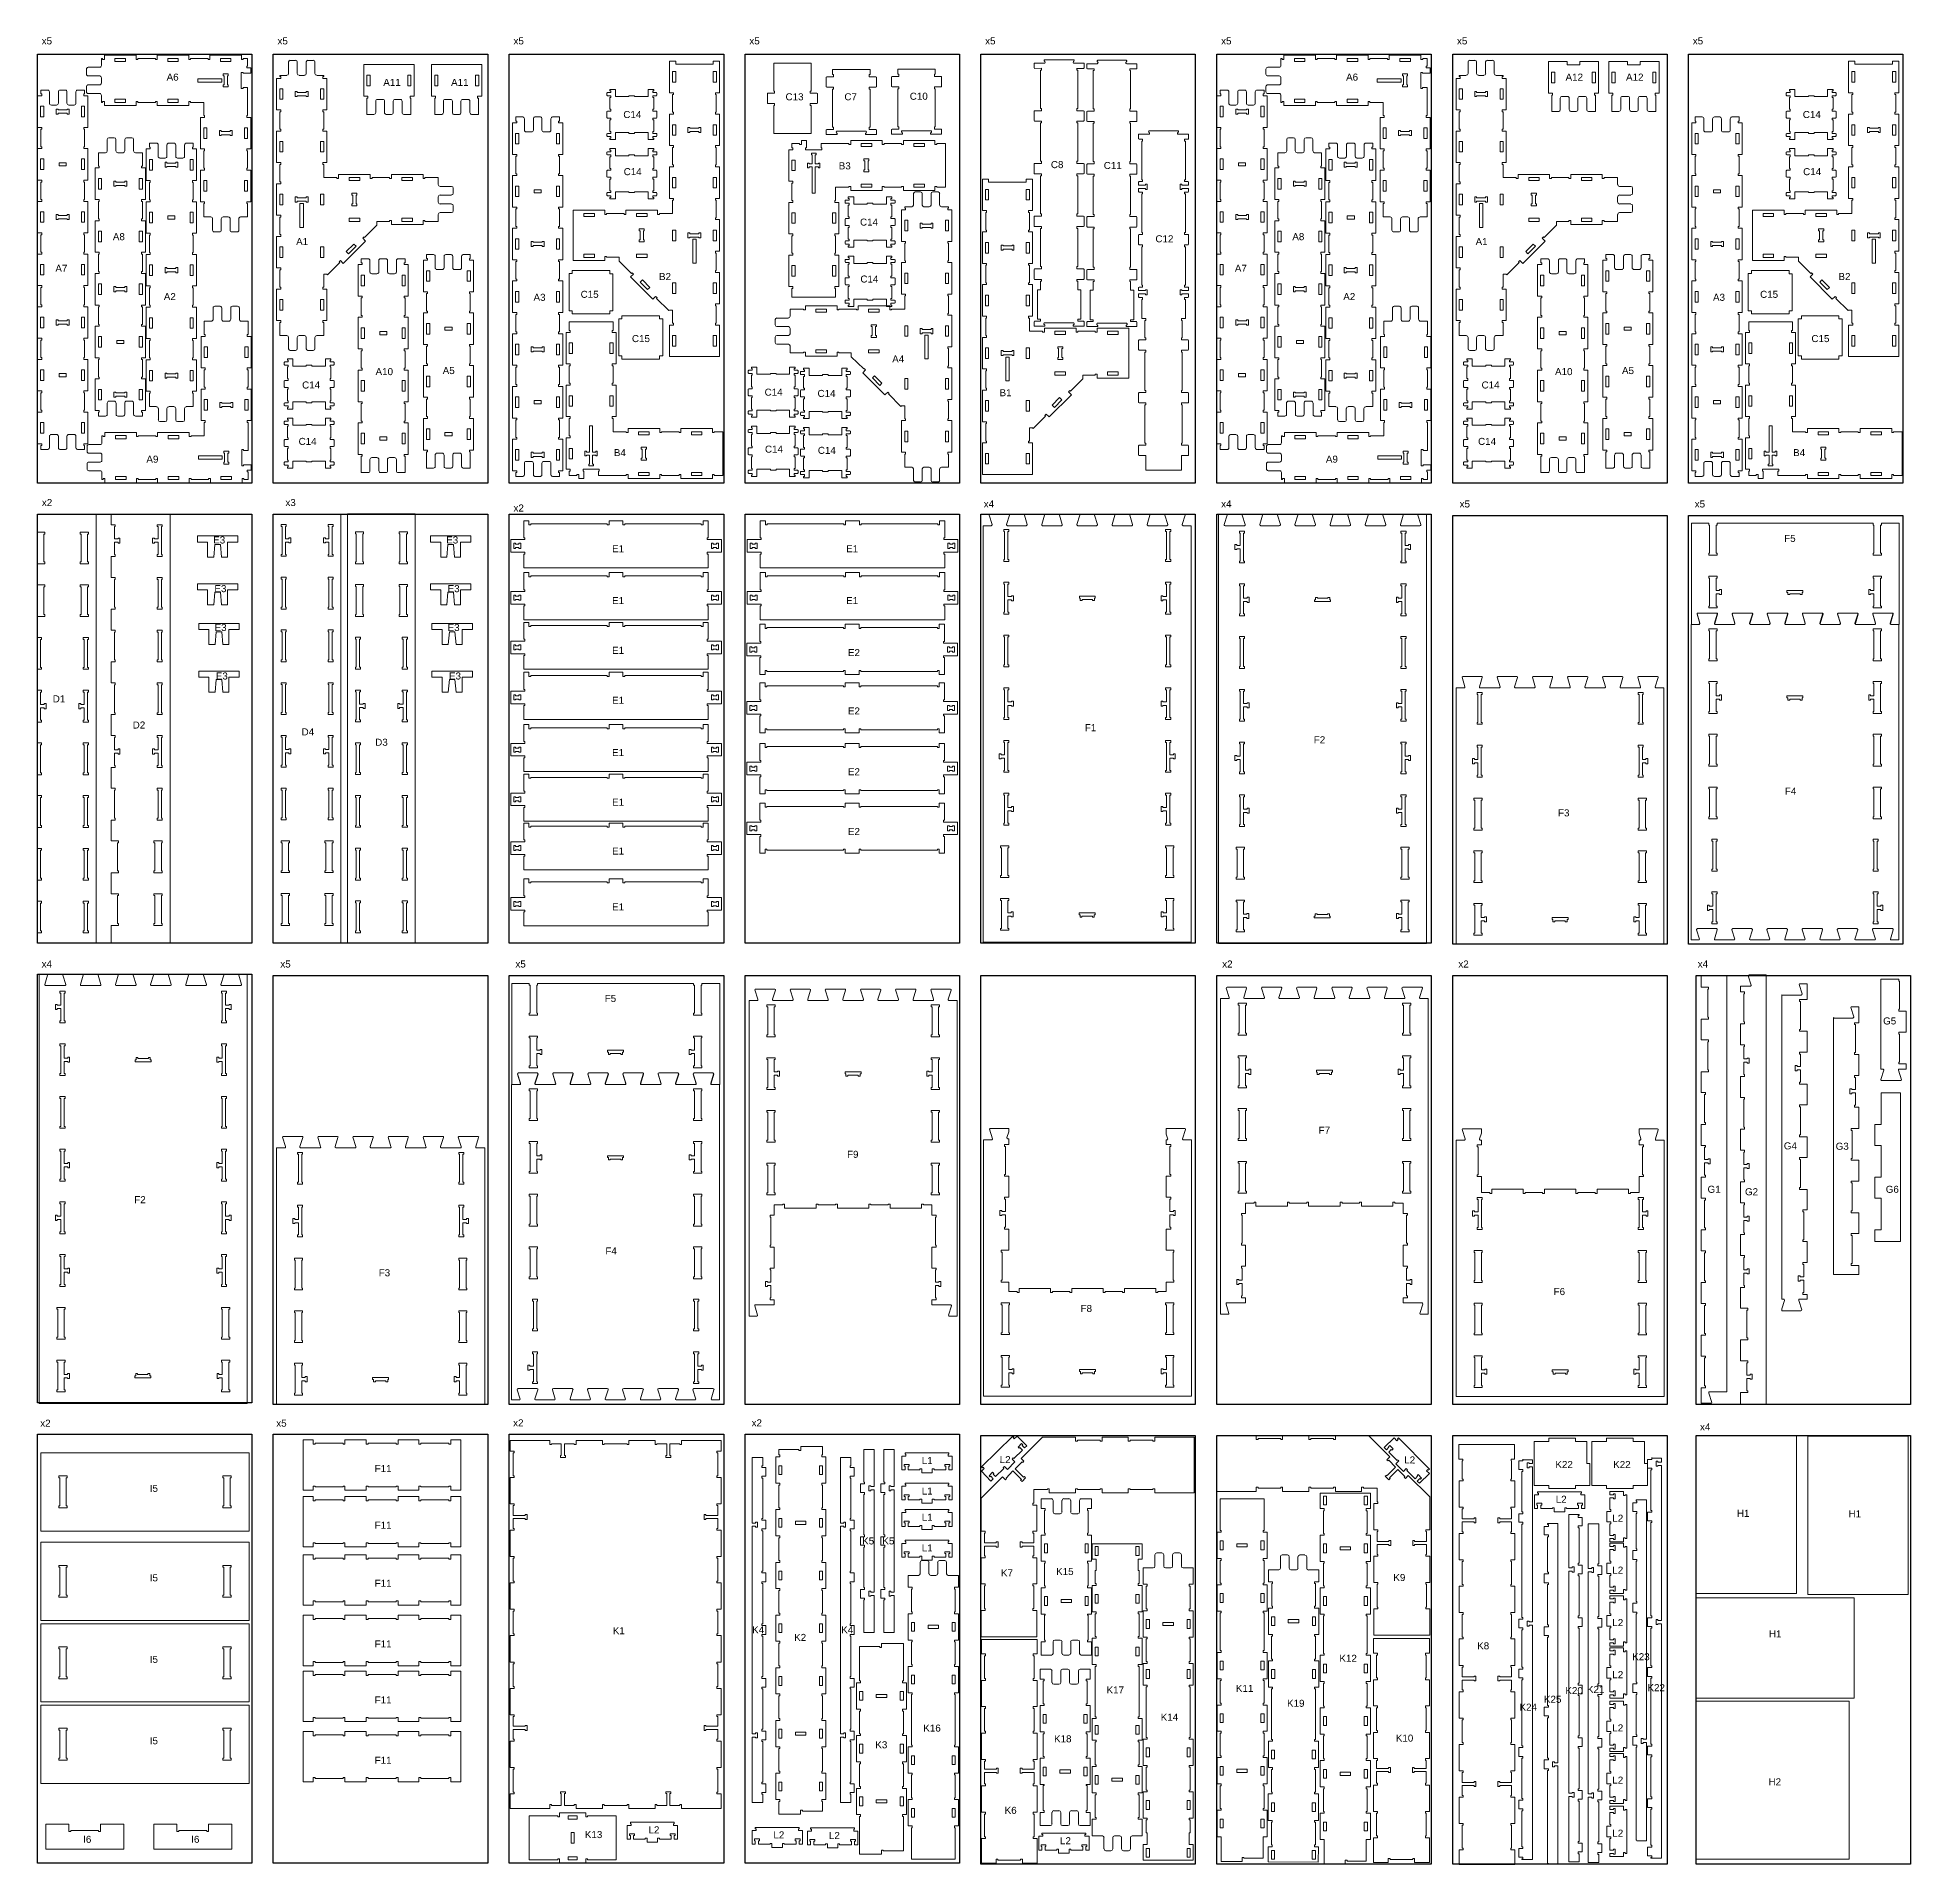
# Model space of a CAD drawing. Header units: millimetres. Extents: x 47343 to 66013, y -73719 to -63321.
# Drawn here: x 47343 to 58002, y -73719 to -63321 of the extents above; entities that cross this region are included whole.
import ezdxf

# ---------------------------------------------------------------- set-up
doc = ezdxf.new("R2010")
doc.units = ezdxf.units.MM
doc.header["$MEASUREMENT"] = 0
doc.layers.add('PLY BOARDS', color=1, linetype='CONTINUOUS', lineweight=30)
doc.layers.add('SHEETS', color=7, linetype='CONTINUOUS', lineweight=5)

msp = doc.modelspace()

# ---------------------------------------------------------------- texts
at = {"layer": 'PLY BOARDS', "char_height": 40, "width": 303.37, "attachment_point": 1}
for s, insert in [('{\\fArial|b0|i0|c0|p34;x5}', (47367, -63321)), ('{\\fArial|b0|i0|c0|p34;x5}', (48709, -63321)), ('{\\fArial|b0|i0|c0|p34;x5}', (50052, -63321)), ('{\\fArial|b0|i0|c0|p34;x5}', (51394, -63321)), ('{\\fArial|b0|i0|c0|p34;x5}', (52736, -63321)), ('{\\fArial|b0|i0|c0|p34;x5}', (54079, -63321)), ('{\\fArial|b0|i0|c0|p34;x5}', (55421, -63321)), ('{\\fArial|b0|i0|c0|p34;x5}', (56763, -63321)), ('{\\fArial|b0|i0|c0|p34;x2}', (47368, -65948)), ('{\\fArial|b0|i0|c0|p34;x3}', (48754, -65948)), ('{\\fArial|b0|i0|c0|p34;x2}', (50052, -65979)), ('{\\fArial|b0|i0|c0|p34;x4}', (52728, -65956)), ('{\\fArial|b0|i0|c0|p34;x4}', (54079, -65956)), ('{\\fArial|b0|i0|c0|p34;x5}', (55436, -65956)), ('{\\fArial|b0|i0|c0|p34;x5}', (56774, -65956)), ('{\\fArial|b0|i0|c0|p34;x4}', (47367, -68574)), ('{\\fArial|b0|i0|c0|p34;x5}', (48725, -68574)), ('{\\fArial|b0|i0|c0|p34;x5}', (50063, -68574)), ('{\\fArial|b0|i0|c0|p34;x2}', (54085, -68574)), ('{\\fArial|b0|i0|c0|p34;x2}', (55429, -68574)), ('{\\fArial|b0|i0|c0|p34;x4}', (56791, -68574)), ('{\\fArial|b0|i0|c0|p34;x2}', (47359, -71187)), ('{\\fArial|b0|i0|c0|p34;x5}', (48702, -71187)), ('{\\fArial|b0|i0|c0|p34;x2}', (50050, -71185)), ('{\\fArial|b0|i0|c0|p34;x2}', (51407, -71185)), ('{\\fArial|b0|i0|c0|p34;x4}', (56804, -71208))]:
    msp.add_mtext(s, dxfattribs=dict(at, insert=insert))
at = {"layer": 'SHEETS', "char_height": 40, "width": 303.37, "attachment_point": 1}
for s, insert in [('{\\fArial|b0|i0|c0|p34;A6}', (48078, -63527)), ('{\\fArial|b0|i0|c0|p34;A6}', (54790, -63527)), ('{\\fArial|b0|i0|c0|p34;A12}', (56039, -63527)), ('{\\fArial|b0|i0|c0|p34;A12}', (56383, -63527)), ('{\\fArial|b0|i0|c0|p34;A11}', (49311, -63557)), ('{\\fArial|b0|i0|c0|p34;A11}', (49697, -63557)), ('{\\fArial|b0|i0|c0|p34;C14}', (50677, -63740)), ('{\\fArial|b0|i0|c0|p34;C13}', (51600, -63639)), ('{\\fArial|b0|i0|c0|p34;C7}', (51935, -63639)), ('{\\fArial|b0|i0|c0|p34;C10}', (52307, -63636)), ('{\\fArial|b0|i0|c0|p34;C14}', (57389, -63740)), ('{\\fArial|b0|i0|c0|p34;B3}', (51903, -64032)), ('{\\fArial|b0|i0|c0|p34;C8}', (53110, -64025)), ('{\\fArial|b0|i0|c0|p34;C11}', (53411, -64030)), ('{\\fArial|b0|i0|c0|p34;C14}', (50679, -64065)), ('{\\fArial|b0|i0|c0|p34;C14}', (57391, -64065)), ('{\\fArial|b0|i0|c0|p34;C14}', (52024, -64352)), ('{\\fArial|b0|i0|c0|p34;A8}', (47772, -64435)), ('{\\fArial|b0|i0|c0|p34;A1}', (48815, -64463)), ('{\\fArial|b0|i0|c0|p34;C12}', (53705, -64447)), ('{\\fArial|b0|i0|c0|p34;A8}', (54484, -64435)), ('{\\fArial|b0|i0|c0|p34;A1}', (55527, -64463)), ('{\\fArial|b0|i0|c0|p34;A7}', (47445, -64615)), ('{\\fArial|b0|i0|c0|p34;B2}', (50880, -64662)), ('{\\fArial|b0|i0|c0|p34;C14}', (52026, -64676)), ('{\\fArial|b0|i0|c0|p34;A7}', (54157, -64615)), ('{\\fArial|b0|i0|c0|p34;B2}', (57592, -64662)), ('{\\fArial|b0|i0|c0|p34;A2}', (48062, -64776)), ('{\\fArial|b0|i0|c0|p34;A3}', (50166, -64780)), ('{\\fArial|b0|i0|c0|p34;C15}', (50434, -64763)), ('{\\fArial|b0|i0|c0|p34;A2}', (54774, -64776)), ('{\\fArial|b0|i0|c0|p34;A3}', (56878, -64780)), ('{\\fArial|b0|i0|c0|p34;C15}', (57146, -64763)), ('{\\fArial|b0|i0|c0|p34;C15}', (50726, -65015)), ('{\\fArial|b0|i0|c0|p34;C15}', (57438, -65015)), ('{\\fArial|b0|i0|c0|p34;A10}', (49267, -65203)), ('{\\fArial|b0|i0|c0|p34;A5}', (49649, -65197)), ('{\\fArial|b0|i0|c0|p34;A4}', (52207, -65131)), ('{\\fArial|b0|i0|c0|p34;A10}', (55979, -65203)), ('{\\fArial|b0|i0|c0|p34;A5}', (56360, -65197)), ('{\\fArial|b0|i0|c0|p34;C14}', (48849, -65279)), ('{\\fArial|b0|i0|c0|p34;C14}', (51481, -65320)), ('{\\fArial|b0|i0|c0|p34;C14}', (51782, -65327)), ('{\\fArial|b0|i0|c0|p34;B1}', (52818, -65323)), ('{\\fArial|b0|i0|c0|p34;C14}', (55561, -65279)), ('{\\fArial|b0|i0|c0|p34;C14}', (48829, -65600)), ('{\\fArial|b0|i0|c0|p34;C14}', (51483, -65644)), ('{\\fArial|b0|i0|c0|p34;C14}', (51784, -65651)), ('{\\fArial|b0|i0|c0|p34;C14}', (55541, -65600)), ('{\\fArial|b0|i0|c0|p34;A9}', (47963, -65701)), ('{\\fArial|b0|i0|c0|p34;B4}', (50623, -65664)), ('{\\fArial|b0|i0|c0|p34;A9}', (54675, -65701)), ('{\\fArial|b0|i0|c0|p34;B4}', (57334, -65664)), ('{\\fArial|b0|i0|c0|p34;E3}', (48343, -66161)), ('{\\fArial|b0|i0|c0|p34;E3}', (49669, -66161)), ('{\\fArial|b0|i0|c0|p34;F5}', (57283, -66152)), ('{\\fArial|b0|i0|c0|p34;E1}', (50613, -66211)), ('{\\fArial|b0|i0|c0|p34;E1}', (51945, -66211)), ('{\\fArial|b0|i0|c0|p34;E3}', (48350, -66438)), ('{\\fArial|b0|i0|c0|p34;E3}', (49677, -66438)), ('{\\fArial|b0|i0|c0|p34;E1}', (50613, -66506)), ('{\\fArial|b0|i0|c0|p34;E1}', (51945, -66506)), ('{\\fArial|b0|i0|c0|p34;E3}', (48351, -66659)), ('{\\fArial|b0|i0|c0|p34;E3}', (49677, -66659)), ('{\\fArial|b0|i0|c0|p34;E1}', (50613, -66789)), ('{\\fArial|b0|i0|c0|p34;E2}', (51955, -66802)), ('{\\fArial|b0|i0|c0|p34;E3}', (48358, -66935)), ('{\\fArial|b0|i0|c0|p34;E3}', (49685, -66935)), ('{\\fArial|b0|i0|c0|p34;D1}', (47430, -67065)), ('{\\fArial|b0|i0|c0|p34;E1}', (50613, -67073)), ('{\\fArial|b0|i0|c0|p34;E2}', (51955, -67134)), ('{\\fArial|b0|i0|c0|p34;D2}', (47885, -67214)), ('{\\fArial|b0|i0|c0|p34;D4}', (48846, -67253)), ('{\\fArial|b0|i0|c0|p34;F1}', (53303, -67229)), ('{\\fArial|b0|i0|c0|p34;D3}', (49265, -67312)), ('{\\fArial|b0|i0|c0|p34;F2}', (54606, -67298)), ('{\\fArial|b0|i0|c0|p34;E1}', (50613, -67371)), ('{\\fArial|b0|i0|c0|p34;E2}', (51955, -67480)), ('{\\fArial|b0|i0|c0|p34;E1}', (50613, -67653)), ('{\\fArial|b0|i0|c0|p34;F4}', (57287, -67590)), ('{\\fArial|b0|i0|c0|p34;F3}', (55996, -67714)), ('{\\fArial|b0|i0|c0|p34;E2}', (51955, -67820)), ('{\\fArial|b0|i0|c0|p34;E1}', (50613, -67931)), ('{\\fArial|b0|i0|c0|p34;E1}', (50613, -68249)), ('{\\fArial|b0|i0|c0|p34;F5}', (50571, -68770)), ('{\\fArial|b0|i0|c0|p34;G5}', (57846, -68898)), ('{\\fArial|b0|i0|c0|p34;F7}', (54634, -69520)), ('{\\fArial|b0|i0|c0|p34;F9}', (51950, -69657)), ('{\\fArial|b0|i0|c0|p34;G4}', (57281, -69609)), ('{\\fArial|b0|i0|c0|p34;G3}', (57576, -69611)), ('{\\fArial|b0|i0|c0|p34;F2}', (47894, -69915)), ('{\\fArial|b0|i0|c0|p34;G1}', (56847, -69856)), ('{\\fArial|b0|i0|c0|p34;G2}', (57060, -69870)), ('{\\fArial|b0|i0|c0|p34;G6}', (57861, -69856)), ('{\\fArial|b0|i0|c0|p34;F4}', (50575, -70207)), ('{\\fArial|b0|i0|c0|p34;F3}', (49285, -70331)), ('{\\fArial|b0|i0|c0|p34;F6}', (55971, -70438)), ('{\\fArial|b0|i0|c0|p34;F8}', (53279, -70534)), ('{\\fArial|b0|i0|c0|p34;L1}', (52375, -71400)), ('{\\fArial|b0|i0|c0|p34;F11}', (49262, -71445)), ('{\\fArial|b0|i0|c0|p34;K22}', (55981, -71422)), ('{\\fArial|b0|i0|c0|p34;K22}', (56310, -71422)), ('{\\fArial|b0|i0|c0|p34;I5}', (47982, -71558)), ('{\\fArial|b0|i0|c0|p34;L1}', (52375, -71573)), ('{\\fArial|b0|i0|c0|p34;L2}', (55983, -71620)), ('{\\fArial|b0|i0|c0|p34;L1}', (52375, -71722)), ('{\\fArial|b0|i0|c0|p34;L2}', (56305, -71728)), ('{\\fArial|b0|i0|c0|p34;H1}', (57014, -71700)), ('{\\fArial|b0|i0|c0|p34;H1}', (57649, -71703)), ('{\\fArial|b0|i0|c0|p34;F11}', (49262, -71767)), ('{\\fArial|b0|i0|c0|p34;K5}', (52036, -71857)), ('{\\fArial|b0|i0|c0|p34;K5}', (52151, -71857)), ('{\\fArial|b0|i0|c0|p34;L1}', (52375, -71897)), ('{\\fArial|b0|i0|c0|p34;K7}', (52826, -72039)), ('{\\fArial|b0|i0|c0|p34;K15}', (53140, -72031)), ('{\\fArial|b0|i0|c0|p34;L2}', (56305, -72023)), ('{\\fArial|b0|i0|c0|p34;I5}', (47982, -72067)), ('{\\fArial|b0|i0|c0|p34;F11}', (49262, -72098)), ('{\\fArial|b0|i0|c0|p34;K9}', (55059, -72065)), ('{\\fArial|b0|i0|c0|p34;K1}', (50617, -72368)), ('{\\fArial|b0|i0|c0|p34;K4}', (51410, -72363)), ('{\\fArial|b0|i0|c0|p34;K4}', (51917, -72363)), ('{\\fArial|b0|i0|c0|p34;L2}', (56305, -72322)), ('{\\fArial|b0|i0|c0|p34;F11}', (49262, -72443)), ('{\\fArial|b0|i0|c0|p34;K2}', (51649, -72406)), ('{\\fArial|b0|i0|c0|p34;K8}', (55536, -72454)), ('{\\fArial|b0|i0|c0|p34;H1}', (57196, -72386)), ('{\\fArial|b0|i0|c0|p34;I5}', (47982, -72531)), ('{\\fArial|b0|i0|c0|p34;K12}', (54752, -72525)), ('{\\fArial|b0|i0|c0|p34;K23}', (56418, -72516)), ('{\\fArial|b0|i0|c0|p34;L2}', (56305, -72618)), ('{\\fArial|b0|i0|c0|p34;K22}', (56505, -72692)), ('{\\fArial|b0|i0|c0|p34;F11}', (49262, -72762)), ('{\\fArial|b0|i0|c0|p34;K17}', (53427, -72705)), ('{\\fArial|b0|i0|c0|p34;K11}', (54163, -72696)), ('{\\fArial|b0|i0|c0|p34;K19}', (54454, -72781)), ('{\\fArial|b0|i0|c0|p34;K25}', (55916, -72758)), ('{\\fArial|b0|i0|c0|p34;K20}', (56038, -72709)), ('{\\fArial|b0|i0|c0|p34;K21}', (56161, -72702)), ('{\\fArial|b0|i0|c0|p34;K14}', (53735, -72860)), ('{\\fArial|b0|i0|c0|p34;K24}', (55777, -72803)), ('{\\fArial|b0|i0|c0|p34;I5}', (47982, -72994)), ('{\\fArial|b0|i0|c0|p34;K16}', (52384, -72922)), ('{\\fArial|b0|i0|c0|p34;K18}', (53128, -72983)), ('{\\fArial|b0|i0|c0|p34;K10}', (55073, -72979)), ('{\\fArial|b0|i0|c0|p34;L2}', (56305, -72921)), ('{\\fArial|b0|i0|c0|p34;F11}', (49262, -73105)), ('{\\fArial|b0|i0|c0|p34;K3}', (52111, -73017)), ('{\\fArial|b0|i0|c0|p34;L2}', (56305, -73218)), ('{\\fArial|b0|i0|c0|p34;H2}', (57194, -73228)), ('{\\fArial|b0|i0|c0|p34;K6}', (52847, -73390)), ('{\\fArial|b0|i0|c0|p34;K13}', (50458, -73528)), ('{\\fArial|b0|i0|c0|p34;L2}', (50820, -73501)), ('{\\fArial|b0|i0|c0|p34;L2}', (51531, -73530)), ('{\\fArial|b0|i0|c0|p34;L2}', (51847, -73533)), ('{\\fArial|b0|i0|c0|p34;L2}', (56305, -73520)), ('{\\fArial|b0|i0|c0|p34;I6}', (47603, -73555)), ('{\\fArial|b0|i0|c0|p34;I6}', (48218, -73555)), ('{\\fArial|b0|i0|c0|p34;L2}', (53162, -73563))]:
    msp.add_mtext(s, dxfattribs=dict(at, insert=insert))
at = {"layer": 'SHEETS', "char_height": 40, "width": 303.37, "attachment_point": 1, "rotation": 359.5588}
for insert in [(52819, -71394), (55121, -71396)]:
    msp.add_mtext('{\\fArial|b0|i0|c0|p34;L2}', dxfattribs=dict(at, insert=insert))

# ---------------------------------------------------------------- linework, layer by layer
at = {"layer": 'PLY BOARDS'}
for points in [[(47343, -63417), (48563, -63417), (48563, -65857), (47343, -65857)], [(48685, -63417), (49905, -63417), (49905, -65857), (48685, -65857)], [(50028, -63417), (51248, -63417), (51248, -65857), (50028, -65857)], [(51370, -63417), (52590, -63417), (52590, -65857), (51370, -65857)], [(52712, -63417), (53932, -63417), (53932, -65857), (52712, -65857)], [(54055, -63417), (55275, -63417), (55275, -65857), (54055, -65857)], [(55397, -63417), (56617, -63417), (56617, -65857), (55397, -65857)], [(56739, -63417), (57959, -63417), (57959, -65857), (56739, -65857)], [(47343, -66035), (48563, -66035), (48563, -68475), (47343, -68475)], [(48685, -66035), (49905, -66035), (49905, -68475), (48685, -68475)], [(50028, -66035), (51248, -66035), (51248, -68475), (50028, -68475)], [(51370, -66035), (52590, -66035), (52590, -68475), (51370, -68475)], [(52712, -66035), (53932, -66035), (53932, -68475), (52712, -68475)], [(54055, -66035), (55275, -66035), (55275, -68475), (54055, -68475)], [(55397, -66042), (56617, -66042), (56617, -68482), (55397, -68482)], [(56739, -66042), (57959, -66042), (57959, -68482), (56739, -68482)], [(47343, -68652), (48563, -68652), (48563, -71092), (47343, -71092)], [(48685, -68660), (49905, -68660), (49905, -71100), (48685, -71100)], [(50028, -68660), (51248, -68660), (51248, -71100), (50028, -71100)], [(51370, -68660), (52590, -68660), (52590, -71100), (51370, -71100)], [(52712, -68660), (53932, -68660), (53932, -71100), (52712, -71100)], [(54055, -68660), (55275, -68660), (55275, -71100), (54055, -71100)], [(55397, -68660), (56617, -68660), (56617, -71100), (55397, -71100)], [(56782, -68660), (58002, -68660), (58002, -71100), (56782, -71100)], [(47343, -71270), (48563, -71270), (48563, -73710), (47343, -73710)], [(48685, -71270), (49905, -71270), (49905, -73710), (48685, -73710)], [(50028, -71270), (51248, -71270), (51248, -73710), (50028, -73710)], [(51370, -71270), (52590, -71270), (52590, -73710), (51370, -73710)], [(52712, -71277), (53932, -71277), (53932, -73717), (52712, -73717)], [(54055, -71277), (55275, -71277), (55275, -73717), (54055, -73717)], [(55397, -71277), (56617, -71277), (56617, -73717), (55397, -73717)], [(56782, -71277), (58002, -71277), (58002, -73717), (56782, -73717)]]:
    msp.add_lwpolyline(points, close=True, dxfattribs=at)
at = {"layer": 'SHEETS'}
for p, q in [((48772, -63526), (48772, -63461)), ((48782, -63452), (48812, -63452)), ((48821, -63461), (48821, -63526)), ((48872, -63526), (48872, -63461)), ((48882, -63452), (48912, -63452)), ((48921, -63461), (48921, -63526)), ((51533, -63468), (51533, -63627)), ((51533, -63468), (51746, -63468)), ((51746, -63627), (51746, -63468)), ((51868, -63503), (52081, -63503)), ((52240, -63501), (52452, -63501)), ((53056, -63497), (53017, -63498)), ((53356, -63500), (53318, -63500)), ((55484, -63526), (55484, -63461)), ((55494, -63452), (55523, -63452)), ((55533, -63461), (55533, -63526)), ((55584, -63526), (55584, -63461)), ((55594, -63452), (55623, -63452)), ((55633, -63461), (55633, -63526)), ((56048, -63459), (56048, -63477)), ((56048, -63477), (56120, -63477)), ((56120, -63477), (56120, -63459)), ((56392, -63459), (56392, -63477)), ((56392, -63477), (56464, -63477)), ((56464, -63477), (56464, -63459)), ((48704, -63733), (48704, -63554)), ((48704, -63554), (48727, -63554)), ((48722, -63543), (48722, -63537)), ((48722, -63537), (48762, -63537)), ((48727, -63543), (48722, -63543)), ((48722, -63673), (48722, -63613)), ((48722, -63613), (48740, -63613)), ((48727, -63554), (48727, -63543)), ((48740, -63613), (48740, -63673)), ((48810, -63658), (48810, -63629)), ((48810, -63629), (48821, -63629)), ((48821, -63629), (48821, -63634)), ((48821, -63634), (48872, -63634)), ((48832, -63537), (48862, -63537)), ((48872, -63634), (48872, -63629)), ((48872, -63629), (48883, -63629)), ((48883, -63629), (48883, -63658)), ((48932, -63537), (48972, -63537)), ((48954, -63673), (48954, -63613)), ((48954, -63613), (48972, -63613)), ((48972, -63543), (48967, -63543)), ((48967, -63543), (48967, -63554)), ((48967, -63554), (48990, -63554)), ((48972, -63537), (48972, -63543)), ((48972, -63613), (48972, -63673)), ((48990, -63554), (48990, -63733)), ((51533, -63627), (51538, -63627)), ((51538, -63627), (51538, -63638)), ((51741, -63638), (51741, -63627)), ((51741, -63627), (51746, -63627)), ((55416, -63733), (55416, -63554)), ((55416, -63554), (55439, -63554)), ((55434, -63543), (55434, -63537)), ((55434, -63537), (55474, -63537)), ((55439, -63543), (55434, -63543)), ((55434, -63673), (55434, -63613)), ((55434, -63613), (55452, -63613)), ((55439, -63554), (55439, -63543)), ((55452, -63613), (55452, -63673)), ((55522, -63658), (55522, -63629)), ((55522, -63629), (55533, -63629)), ((55533, -63629), (55533, -63634)), ((55533, -63634), (55584, -63634)), ((55543, -63537), (55574, -63537)), ((55584, -63634), (55584, -63629)), ((55584, -63629), (55595, -63629)), ((55595, -63629), (55595, -63658)), ((55643, -63537), (55683, -63537)), ((55666, -63673), (55666, -63613)), ((55666, -63613), (55684, -63613)), ((55683, -63543), (55678, -63543)), ((55678, -63543), (55678, -63554)), ((55678, -63554), (55701, -63554)), ((55683, -63537), (55683, -63543)), ((55684, -63613), (55684, -63673)), ((55701, -63554), (55701, -63733)), ((48727, -63733), (48704, -63733)), ((48727, -63733), (48704, -63733)), ((48727, -63733), (48704, -63733)), ((48740, -63673), (48722, -63673)), ((48727, -63744), (48727, -63733)), ((48821, -63658), (48810, -63658)), ((48872, -63653), (48821, -63653)), ((48821, -63653), (48821, -63658)), ((48872, -63658), (48872, -63653)), ((48883, -63658), (48872, -63658)), ((48972, -63673), (48954, -63673)), ((48990, -63733), (48967, -63733)), ((48990, -63733), (48967, -63733)), ((48967, -63733), (48967, -63744)), ((48990, -63733), (48967, -63733)), ((51499, -63638), (51497, -63641)), ((51497, -63641), (51497, -63695)), ((51497, -63695), (51499, -63697)), ((51538, -63638), (51499, -63638)), ((51499, -63697), (51538, -63697)), ((51538, -63708), (51533, -63708)), ((51533, -63708), (51533, -63867)), ((51538, -63697), (51538, -63708)), ((51779, -63638), (51741, -63638)), ((51741, -63708), (51741, -63697)), ((51741, -63697), (51779, -63697)), ((51746, -63708), (51741, -63708)), ((51746, -63867), (51746, -63708)), ((51782, -63641), (51779, -63638)), ((51779, -63697), (51782, -63695)), ((51782, -63695), (51782, -63641)), ((55439, -63733), (55416, -63733)), ((55439, -63733), (55416, -63733)), ((55439, -63733), (55416, -63733)), ((55452, -63673), (55434, -63673)), ((55439, -63744), (55439, -63733)), ((55533, -63658), (55522, -63658)), ((55584, -63653), (55533, -63653)), ((55533, -63653), (55533, -63658)), ((55584, -63658), (55584, -63653)), ((55595, -63658), (55584, -63658)), ((55684, -63673), (55666, -63673)), ((55701, -63733), (55678, -63733)), ((55701, -63733), (55678, -63733)), ((55678, -63733), (55678, -63744)), ((55701, -63733), (55678, -63733)), ((48722, -63843), (48722, -63744)), ((48722, -63744), (48727, -63744)), ((48727, -63843), (48722, -63843)), ((48727, -63854), (48727, -63843)), ((48967, -63744), (48972, -63744)), ((48972, -63843), (48967, -63843)), ((48967, -63843), (48967, -63854)), ((48972, -63744), (48972, -63843)), ((55434, -63843), (55434, -63744)), ((55434, -63744), (55439, -63744)), ((55439, -63843), (55434, -63843)), ((55439, -63854), (55439, -63843)), ((55678, -63744), (55683, -63744)), ((55683, -63843), (55678, -63843)), ((55678, -63843), (55678, -63854)), ((55683, -63744), (55683, -63843)), ((47740, -63902), (47740, -63967)), ((47780, -63892), (47750, -63892)), ((47789, -63967), (47789, -63902)), ((47840, -63902), (47840, -63967)), ((47880, -63892), (47850, -63892)), ((47889, -63967), (47889, -63902)), ((48704, -64033), (48704, -63854)), ((48704, -63854), (48727, -63854)), ((48722, -63973), (48722, -63913)), ((48722, -63913), (48740, -63913)), ((48740, -63913), (48740, -63973)), ((48954, -63973), (48954, -63913)), ((48954, -63913), (48972, -63913)), ((48967, -63854), (48990, -63854)), ((48972, -63913), (48972, -63973)), ((48990, -63854), (48990, -64033)), ((51533, -63867), (51746, -63867)), ((53609, -63898), (53609, -63872)), ((53609, -63872), (53667, -63872)), ((53612, -63901), (53609, -63898)), ((53632, -63901), (53612, -63901)), ((53627, -64131), (53627, -63912)), ((53627, -63912), (53632, -63912)), ((53632, -63912), (53632, -63901)), ((53632, -63901), (53632, -63901)), ((53632, -63901), (53632, -63912)), ((53632, -63912), (53632, -63901)), ((53632, -63912), (53632, -63912)), ((53671, -63863), (53668, -63860)), ((53671, -63852), (53832, -63852)), ((53835, -63860), (53832, -63863)), ((53836, -63872), (53894, -63872)), ((53891, -63901), (53871, -63901)), ((53871, -63901), (53871, -63912)), ((53871, -63912), (53871, -63901)), ((53871, -63901), (53871, -63901)), ((53871, -63901), (53871, -63912)), ((53871, -63912), (53871, -63912)), ((53871, -63912), (53876, -63912)), ((53876, -63912), (53876, -64131)), ((53894, -63898), (53891, -63901)), ((53894, -63872), (53894, -63898)), ((54452, -63902), (54452, -63967)), ((54491, -63892), (54462, -63892)), ((54501, -63967), (54501, -63902)), ((54552, -63902), (54552, -63967)), ((54591, -63892), (54562, -63892)), ((54601, -63967), (54601, -63902)), ((55416, -64033), (55416, -63854)), ((55416, -63854), (55439, -63854)), ((55434, -63973), (55434, -63913)), ((55434, -63913), (55452, -63913)), ((55452, -63913), (55452, -63973)), ((55666, -63973), (55666, -63913)), ((55666, -63913), (55684, -63913)), ((55678, -63854), (55701, -63854)), ((55684, -63913), (55684, -63973)), ((55701, -63854), (55701, -64033)), ((47730, -63977), (47690, -63977)), ((47690, -63977), (47690, -64054)), ((47690, -64054), (47695, -64054)), ((47695, -64054), (47695, -64064)), ((47830, -63977), (47800, -63977)), ((47940, -63977), (47900, -63977)), ((47935, -64064), (47935, -64054)), ((47935, -64054), (47940, -64054)), ((47940, -64054), (47940, -63977)), ((48727, -64033), (48704, -64033)), ((48740, -63973), (48722, -63973)), ((48722, -64119), (48722, -64044)), ((48722, -64044), (48727, -64044)), ((48727, -64044), (48727, -64033)), ((48972, -63973), (48954, -63973)), ((48990, -64033), (48967, -64033)), ((48967, -64033), (48967, -64044)), ((48967, -64044), (48972, -64044)), ((48972, -64044), (48972, -64119)), ((54442, -63977), (54402, -63977)), ((54402, -63977), (54402, -64054)), ((54402, -64054), (54407, -64054)), ((54407, -64054), (54407, -64064)), ((54542, -63977), (54511, -63977)), ((54651, -63977), (54611, -63977)), ((54646, -64064), (54646, -64054)), ((54646, -64054), (54651, -64054)), ((54651, -64054), (54651, -63977)), ((55439, -64033), (55416, -64033)), ((55452, -63973), (55434, -63973)), ((55434, -64119), (55434, -64044)), ((55434, -64044), (55439, -64044)), ((55439, -64044), (55439, -64033)), ((55684, -63973), (55666, -63973)), ((55701, -64033), (55678, -64033)), ((55678, -64033), (55678, -64044)), ((55678, -64044), (55683, -64044)), ((55683, -64044), (55683, -64119)), ((47985, -64146), (47985, -64135)), ((48225, -64135), (48225, -64146)), ((48727, -64154), (48704, -64154)), ((48704, -64154), (48704, -64333)), ((48722, -64119), (48722, -64143)), ((48722, -64143), (48727, -64143)), ((48727, -64143), (48727, -64154)), ((49047, -64119), (48972, -64119)), ((49047, -64124), (49047, -64119)), ((49057, -64124), (49047, -64124)), ((49237, -64101), (49057, -64101)), ((49057, -64101), (49057, -64124)), ((49177, -64118), (49117, -64118)), ((49117, -64118), (49117, -64136)), ((49117, -64136), (49177, -64136)), ((49177, -64136), (49177, -64118)), ((49237, -64124), (49237, -64101)), ((49247, -64124), (49237, -64124)), ((49347, -64119), (49247, -64119)), ((49247, -64119), (49247, -64124)), ((49347, -64124), (49347, -64119)), ((49357, -64124), (49347, -64124)), ((49537, -64101), (49357, -64101)), ((49357, -64101), (49357, -64124)), ((49477, -64118), (49417, -64118)), ((49417, -64118), (49417, -64136)), ((49417, -64136), (49477, -64136)), ((49477, -64136), (49477, -64118)), ((49537, -64124), (49537, -64101)), ((49547, -64124), (49537, -64124)), ((49624, -64119), (49547, -64119)), ((49547, -64119), (49547, -64124)), ((49624, -64159), (49624, -64119)), ((53609, -64145), (53612, -64142)), ((53609, -64162), (53609, -64145)), ((53648, -64162), (53609, -64162)), ((53612, -64142), (53632, -64142)), ((53632, -64131), (53627, -64131)), ((53632, -64142), (53632, -64131)), ((53658, -64157), (53648, -64157)), ((53648, -64157), (53648, -64162)), ((53658, -64186), (53658, -64157)), ((53855, -64157), (53845, -64157)), ((53845, -64157), (53845, -64186)), ((53855, -64162), (53855, -64157)), ((53894, -64162), (53855, -64162)), ((53876, -64131), (53871, -64131)), ((53871, -64131), (53871, -64142)), ((53871, -64142), (53891, -64142)), ((53891, -64142), (53894, -64145)), ((53894, -64145), (53894, -64162)), ((54697, -64146), (54697, -64135)), ((54937, -64135), (54937, -64146)), ((55439, -64154), (55416, -64154)), ((55416, -64154), (55416, -64333)), ((55434, -64119), (55434, -64143)), ((55434, -64143), (55439, -64143)), ((55439, -64143), (55439, -64154)), ((55758, -64119), (55683, -64119)), ((55758, -64124), (55758, -64119)), ((55769, -64124), (55758, -64124)), ((55948, -64101), (55769, -64101)), ((55769, -64101), (55769, -64124)), ((55889, -64118), (55829, -64118)), ((55829, -64118), (55829, -64136)), ((55829, -64136), (55889, -64136)), ((55889, -64136), (55889, -64118)), ((55948, -64124), (55948, -64101)), ((55959, -64124), (55948, -64124)), ((56058, -64119), (55959, -64119)), ((55959, -64119), (55959, -64124)), ((56058, -64124), (56058, -64119)), ((56069, -64124), (56058, -64124)), ((56248, -64101), (56069, -64101)), ((56069, -64101), (56069, -64124)), ((56189, -64118), (56129, -64118)), ((56129, -64118), (56129, -64136)), ((56129, -64136), (56189, -64136)), ((56189, -64136), (56189, -64118)), ((56248, -64124), (56248, -64101)), ((56259, -64124), (56248, -64124)), ((56335, -64119), (56259, -64119)), ((56259, -64119), (56259, -64124)), ((56335, -64159), (56335, -64119)), ((48740, -64213), (48722, -64213)), ((48722, -64213), (48722, -64273)), ((48722, -64273), (48740, -64273)), ((48740, -64273), (48740, -64213)), ((48821, -64229), (48810, -64229)), ((48810, -64229), (48810, -64258)), ((48810, -64258), (48821, -64258)), ((48821, -64234), (48821, -64229)), ((48872, -64234), (48821, -64234)), ((48821, -64258), (48821, -64253)), ((48821, -64253), (48872, -64253)), ((48856, -64266), (48837, -64266)), ((48837, -64266), (48837, -64402)), ((48856, -64402), (48856, -64266)), ((48883, -64229), (48872, -64229)), ((48872, -64229), (48872, -64234)), ((48872, -64253), (48872, -64258)), ((48872, -64258), (48883, -64258)), ((48883, -64258), (48883, -64229)), ((48972, -64213), (48954, -64213)), ((48954, -64213), (48954, -64273)), ((48954, -64273), (48972, -64273)), ((48972, -64273), (48972, -64213)), ((49161, -64207), (49132, -64207)), ((49132, -64207), (49132, -64218)), ((49132, -64218), (49137, -64218)), ((49137, -64269), (49132, -64269)), ((49132, -64269), (49132, -64280)), ((49137, -64218), (49137, -64269)), ((49156, -64269), (49156, -64218)), ((49156, -64218), (49161, -64218)), ((49161, -64269), (49156, -64269)), ((49161, -64218), (49161, -64207)), ((49161, -64280), (49161, -64269)), ((49624, -64259), (49624, -64228)), ((49699, -64169), (49634, -64169)), ((49634, -64218), (49699, -64218)), ((49699, -64269), (49634, -64269)), ((49709, -64208), (49709, -64179)), ((52328, -64210), (52328, -64275)), ((52368, -64200), (52338, -64200)), ((52377, -64275), (52377, -64210)), ((52428, -64210), (52428, -64275)), ((52468, -64200), (52438, -64200)), ((52477, -64275), (52477, -64210)), ((53609, -64198), (53609, -64181)), ((53609, -64181), (53648, -64181)), ((53612, -64201), (53609, -64198)), ((53632, -64201), (53612, -64201)), ((53627, -64431), (53627, -64212)), ((53627, -64212), (53632, -64212)), ((53632, -64212), (53632, -64201)), ((53648, -64181), (53648, -64186)), ((53648, -64186), (53658, -64186)), ((53845, -64186), (53855, -64186)), ((53855, -64186), (53855, -64181)), ((53855, -64181), (53894, -64181)), ((53891, -64201), (53871, -64201)), ((53871, -64201), (53871, -64212)), ((53871, -64212), (53876, -64212)), ((53876, -64212), (53876, -64431)), ((53894, -64198), (53891, -64201)), ((53894, -64181), (53894, -64198)), ((55452, -64213), (55434, -64213)), ((55434, -64213), (55434, -64273)), ((55434, -64273), (55452, -64273)), ((55452, -64273), (55452, -64213)), ((55533, -64229), (55522, -64229)), ((55522, -64229), (55522, -64258)), ((55522, -64258), (55533, -64258)), ((55533, -64234), (55533, -64229)), ((55584, -64234), (55533, -64234)), ((55533, -64258), (55533, -64253)), ((55533, -64253), (55584, -64253)), ((55568, -64266), (55549, -64266)), ((55549, -64266), (55549, -64402)), ((55568, -64402), (55568, -64266)), ((55595, -64229), (55584, -64229)), ((55584, -64229), (55584, -64234)), ((55584, -64253), (55584, -64258)), ((55584, -64258), (55595, -64258)), ((55595, -64258), (55595, -64229)), ((55684, -64213), (55666, -64213)), ((55666, -64213), (55666, -64273)), ((55666, -64273), (55684, -64273)), ((55684, -64273), (55684, -64213)), ((55873, -64207), (55844, -64207)), ((55844, -64207), (55844, -64218)), ((55844, -64218), (55849, -64218)), ((55849, -64269), (55844, -64269)), ((55844, -64269), (55844, -64280)), ((55849, -64218), (55849, -64269)), ((55868, -64269), (55868, -64218)), ((55868, -64218), (55873, -64218)), ((55873, -64269), (55868, -64269)), ((55873, -64218), (55873, -64207)), ((55873, -64280), (55873, -64269)), ((56335, -64259), (56335, -64228)), ((56411, -64169), (56346, -64169)), ((56346, -64218), (56411, -64218)), ((56411, -64269), (56346, -64269)), ((56420, -64208), (56420, -64179)), ((48704, -64333), (48727, -64333)), ((48727, -64344), (48722, -64344)), ((48722, -64344), (48722, -64443)), ((48727, -64333), (48727, -64344)), ((49177, -64350), (49117, -64350)), ((49117, -64350), (49117, -64368)), ((49117, -64368), (49177, -64368)), ((49132, -64280), (49161, -64280)), ((49177, -64368), (49177, -64350)), ((49275, -64368), (49275, -64389)), ((49347, -64368), (49275, -64368)), ((49357, -64363), (49347, -64363)), ((49347, -64363), (49347, -64368)), ((49357, -64363), (49357, -64386)), ((49477, -64350), (49417, -64350)), ((49417, -64350), (49417, -64368)), ((49417, -64368), (49477, -64368)), ((49477, -64368), (49477, -64350)), ((49537, -64386), (49537, -64363)), ((49537, -64363), (49547, -64363)), ((49547, -64363), (49547, -64368)), ((49547, -64368), (49624, -64368)), ((49624, -64368), (49624, -64328)), ((49634, -64318), (49699, -64318)), ((49709, -64308), (49709, -64279)), ((50392, -64328), (50392, -64567)), ((52283, -64302), (52260, -64302)), ((52260, -64302), (52260, -64482)), ((52318, -64285), (52278, -64285)), ((52278, -64285), (52278, -64292)), ((52278, -64292), (52283, -64292)), ((52278, -64362), (52278, -64422)), ((52296, -64362), (52278, -64362)), ((52283, -64292), (52283, -64302)), ((52296, -64422), (52296, -64362)), ((52366, -64378), (52366, -64407)), ((52377, -64378), (52366, -64378)), ((52377, -64383), (52377, -64378)), ((52418, -64285), (52388, -64285)), ((52439, -64378), (52428, -64378)), ((52428, -64378), (52428, -64383)), ((52439, -64407), (52439, -64378)), ((52528, -64285), (52488, -64285)), ((52510, -64362), (52510, -64422)), ((52528, -64362), (52510, -64362)), ((52523, -64302), (52523, -64292)), ((52523, -64292), (52528, -64292)), ((52546, -64302), (52523, -64302)), ((52528, -64292), (52528, -64285)), ((52528, -64422), (52528, -64362)), ((52546, -64482), (52546, -64302)), ((55416, -64333), (55439, -64333)), ((55439, -64344), (55434, -64344)), ((55434, -64344), (55434, -64443)), ((55439, -64333), (55439, -64344)), ((55889, -64350), (55829, -64350)), ((55829, -64350), (55829, -64368)), ((55829, -64368), (55889, -64368)), ((55844, -64280), (55873, -64280)), ((55889, -64368), (55889, -64350)), ((55987, -64368), (55987, -64389)), ((56058, -64368), (55987, -64368)), ((56069, -64363), (56058, -64363)), ((56058, -64363), (56058, -64368)), ((56069, -64363), (56069, -64386)), ((56189, -64350), (56129, -64350)), ((56129, -64350), (56129, -64368)), ((56129, -64368), (56189, -64368)), ((56189, -64368), (56189, -64350)), ((56248, -64386), (56248, -64363)), ((56248, -64363), (56259, -64363)), ((56259, -64363), (56259, -64368)), ((56259, -64368), (56335, -64368)), ((56335, -64368), (56335, -64328)), ((56346, -64318), (56411, -64318)), ((56420, -64308), (56420, -64279)), ((57103, -64328), (57103, -64567)), ((48727, -64454), (48704, -64454)), ((48704, -64454), (48704, -64633)), ((48722, -64443), (48727, -64443)), ((48727, -64443), (48727, -64454)), ((48837, -64402), (48856, -64402)), ((49210, -64480), (49083, -64607)), ((49210, -64480), (49083, -64607)), ((49202, -64456), (49194, -64464)), ((49202, -64456), (49194, -64464)), ((49194, -64464), (49210, -64480)), ((49194, -64464), (49210, -64480)), ((49205, -64460), (49202, -64456)), ((49205, -64460), (49202, -64456)), ((49275, -64389), (49205, -64460)), ((49275, -64389), (49205, -64460)), ((49357, -64386), (49537, -64386)), ((52260, -64482), (52283, -64482)), ((52260, -64482), (52283, -64482)), ((52260, -64482), (52283, -64482)), ((52278, -64422), (52296, -64422)), ((52283, -64482), (52283, -64492)), ((52366, -64407), (52377, -64407)), ((52428, -64383), (52377, -64383)), ((52377, -64407), (52377, -64402)), ((52377, -64402), (52428, -64402)), ((52428, -64402), (52428, -64407)), ((52428, -64407), (52439, -64407)), ((52510, -64422), (52528, -64422)), ((52523, -64492), (52523, -64482)), ((52523, -64482), (52546, -64482)), ((52523, -64482), (52546, -64482)), ((52523, -64482), (52546, -64482)), ((53609, -64445), (53612, -64442)), ((53609, -64498), (53609, -64445)), ((53612, -64442), (53632, -64442)), ((53632, -64431), (53627, -64431)), ((53632, -64442), (53632, -64431)), ((53876, -64431), (53871, -64431)), ((53871, -64431), (53871, -64442)), ((53871, -64442), (53891, -64442)), ((53891, -64442), (53894, -64445)), ((53894, -64445), (53894, -64498)), ((55439, -64454), (55416, -64454)), ((55416, -64454), (55416, -64633)), ((55434, -64443), (55439, -64443)), ((55439, -64443), (55439, -64454)), ((55549, -64402), (55568, -64402)), ((55922, -64480), (55795, -64607)), ((55922, -64480), (55795, -64607)), ((55913, -64456), (55906, -64464)), ((55913, -64456), (55906, -64464)), ((55906, -64464), (55922, -64480)), ((55906, -64464), (55922, -64480)), ((55917, -64460), (55913, -64456)), ((55917, -64460), (55913, -64456)), ((55987, -64389), (55917, -64460)), ((55987, -64389), (55917, -64460)), ((56069, -64386), (56248, -64386)), ((48740, -64513), (48722, -64513)), ((48722, -64513), (48722, -64573)), ((48722, -64573), (48740, -64573)), ((48740, -64573), (48740, -64513)), ((48972, -64513), (48954, -64513)), ((48954, -64513), (48954, -64573)), ((48954, -64573), (48972, -64573)), ((48972, -64573), (48972, -64513)), ((49067, -64591), (49060, -64598)), ((49067, -64591), (49060, -64598)), ((49083, -64607), (49067, -64591)), ((49083, -64607), (49067, -64591)), ((49143, -64497), (49100, -64539)), ((49100, -64539), (49113, -64552)), ((49113, -64552), (49156, -64510)), ((49156, -64510), (49143, -64497)), ((50571, -64567), (50582, -64567)), ((50571, -64567), (50571, -64590)), ((50582, -64567), (50582, -64572)), ((50582, -64572), (50653, -64572)), ((50653, -64572), (50653, -64594)), ((52283, -64492), (52278, -64492)), ((52278, -64492), (52278, -64592)), ((52278, -64592), (52283, -64592)), ((52283, -64592), (52283, -64602)), ((52528, -64492), (52523, -64492)), ((52523, -64602), (52523, -64592)), ((52523, -64592), (52528, -64592)), ((52528, -64592), (52528, -64492)), ((53612, -64501), (53609, -64498)), ((53632, -64501), (53612, -64501)), ((53627, -64731), (53627, -64512)), ((53627, -64512), (53632, -64512)), ((53632, -64512), (53632, -64501)), ((53891, -64501), (53871, -64501)), ((53871, -64501), (53871, -64512)), ((53871, -64512), (53876, -64512)), ((53876, -64512), (53876, -64731)), ((53894, -64498), (53891, -64501)), ((55452, -64513), (55434, -64513)), ((55434, -64513), (55434, -64573)), ((55434, -64573), (55452, -64573)), ((55452, -64573), (55452, -64513)), ((55684, -64513), (55666, -64513)), ((55666, -64513), (55666, -64573)), ((55666, -64573), (55684, -64573)), ((55684, -64573), (55684, -64513)), ((55779, -64591), (55771, -64598)), ((55779, -64591), (55771, -64598)), ((55795, -64607), (55779, -64591)), ((55795, -64607), (55779, -64591)), ((55855, -64497), (55812, -64539)), ((55812, -64539), (55825, -64552)), ((55825, -64552), (55867, -64510)), ((55867, -64510), (55855, -64497)), ((57283, -64567), (57293, -64567)), ((57283, -64567), (57283, -64590)), ((57293, -64567), (57293, -64572)), ((57293, -64572), (57365, -64572)), ((57365, -64572), (57365, -64594)), ((48704, -64633), (48727, -64633)), ((48727, -64644), (48722, -64644)), ((48722, -64644), (48722, -64743)), ((48727, -64633), (48727, -64644)), ((48972, -64669), (48972, -64743)), ((48990, -64669), (48972, -64669)), ((48993, -64672), (48990, -64669)), ((49063, -64602), (48993, -64672)), ((49063, -64602), (48993, -64672)), ((49060, -64598), (49063, -64602)), ((49060, -64598), (49063, -64602)), ((52283, -64602), (52260, -64602)), ((52260, -64602), (52260, -64782)), ((52278, -64662), (52278, -64722)), ((52296, -64662), (52278, -64662)), ((52296, -64722), (52296, -64662)), ((52510, -64662), (52510, -64722)), ((52528, -64662), (52510, -64662)), ((52546, -64602), (52523, -64602)), ((52528, -64722), (52528, -64662)), ((52546, -64782), (52546, -64602)), ((55416, -64633), (55439, -64633)), ((55439, -64644), (55434, -64644)), ((55434, -64644), (55434, -64743)), ((55439, -64633), (55439, -64644)), ((55683, -64669), (55683, -64743)), ((55701, -64669), (55683, -64669)), ((55705, -64672), (55701, -64669)), ((55775, -64602), (55705, -64672)), ((55775, -64602), (55705, -64672)), ((55771, -64598), (55775, -64602)), ((55771, -64598), (55775, -64602)), ((48727, -64754), (48704, -64754)), ((48727, -64754), (48704, -64754)), ((48727, -64754), (48704, -64754)), ((48704, -64754), (48704, -64933)), ((48722, -64743), (48727, -64743)), ((48727, -64743), (48727, -64754)), ((48972, -64743), (48967, -64743)), ((48967, -64743), (48967, -64754)), ((48967, -64754), (48990, -64754)), ((48990, -64933), (48990, -64754)), ((52260, -64782), (52283, -64782)), ((52278, -64722), (52296, -64722)), ((52283, -64792), (52278, -64792)), ((52278, -64792), (52278, -64867)), ((52283, -64782), (52283, -64792)), ((52510, -64722), (52528, -64722)), ((52523, -64792), (52523, -64782)), ((52523, -64782), (52546, -64782)), ((52528, -64792), (52523, -64792)), ((52528, -64867), (52528, -64792)), ((53609, -64745), (53612, -64742)), ((53609, -64762), (53609, -64745)), ((53648, -64762), (53609, -64762)), ((53609, -64798), (53609, -64781)), ((53609, -64781), (53648, -64781)), ((53612, -64801), (53609, -64798)), ((53612, -64742), (53632, -64742)), ((53632, -64801), (53612, -64801)), ((53632, -64731), (53627, -64731)), ((53632, -64742), (53632, -64731)), ((53632, -64812), (53632, -64801)), ((53658, -64757), (53648, -64757)), ((53648, -64757), (53648, -64762)), ((53648, -64781), (53648, -64786)), ((53648, -64786), (53658, -64786)), ((53658, -64786), (53658, -64757)), ((53855, -64757), (53845, -64757)), ((53845, -64757), (53845, -64786)), ((53845, -64786), (53855, -64786)), ((53855, -64762), (53855, -64757)), ((53894, -64762), (53855, -64762)), ((53855, -64786), (53855, -64781)), ((53855, -64781), (53894, -64781)), ((53876, -64731), (53871, -64731)), ((53871, -64731), (53871, -64742)), ((53871, -64742), (53891, -64742)), ((53891, -64801), (53871, -64801)), ((53871, -64801), (53871, -64812)), ((53891, -64742), (53894, -64745)), ((53894, -64798), (53891, -64801)), ((53894, -64745), (53894, -64762)), ((53894, -64781), (53894, -64798)), ((55439, -64754), (55416, -64754)), ((55439, -64754), (55416, -64754)), ((55439, -64754), (55416, -64754)), ((55416, -64754), (55416, -64933)), ((55434, -64743), (55439, -64743)), ((55439, -64743), (55439, -64754)), ((55683, -64743), (55678, -64743)), ((55678, -64743), (55678, -64754)), ((55678, -64754), (55701, -64754)), ((55701, -64933), (55701, -64754)), ((48740, -64813), (48722, -64813)), ((48722, -64813), (48722, -64873)), ((48740, -64813), (48722, -64813)), ((48722, -64813), (48722, -64873)), ((48722, -64873), (48740, -64873)), ((48722, -64873), (48740, -64873)), ((48740, -64873), (48740, -64813)), ((48740, -64873), (48740, -64813)), ((48972, -64813), (48954, -64813)), ((48954, -64813), (48954, -64873)), ((48972, -64813), (48954, -64813)), ((48954, -64813), (48954, -64873)), ((48954, -64873), (48972, -64873)), ((48954, -64873), (48972, -64873)), ((48972, -64873), (48972, -64813)), ((48972, -64873), (48972, -64813)), ((50939, -64873), (50957, -64873)), ((50957, -64873), (50957, -64947)), ((51626, -64907), (51626, -64867)), ((51626, -64867), (51703, -64867)), ((51703, -64867), (51703, -64872)), ((51703, -64872), (51713, -64872)), ((51713, -64872), (51713, -64849)), ((51713, -64849), (51893, -64849)), ((51773, -64885), (51773, -64867)), ((51773, -64867), (51833, -64867)), ((51833, -64885), (51773, -64885)), ((51833, -64867), (51833, -64885)), ((51893, -64849), (51893, -64872)), ((51893, -64872), (51903, -64872)), ((51903, -64872), (51903, -64867)), ((51903, -64867), (52003, -64867)), ((52003, -64867), (52003, -64872)), ((52003, -64872), (52013, -64872)), ((52013, -64872), (52013, -64849)), ((52013, -64849), (52193, -64849)), ((52073, -64885), (52073, -64867)), ((52073, -64867), (52133, -64867)), ((52133, -64885), (52073, -64885)), ((52133, -64867), (52133, -64885)), ((52193, -64849), (52193, -64872)), ((52193, -64872), (52203, -64872)), ((52203, -64872), (52203, -64867)), ((52203, -64867), (52278, -64867)), ((52528, -64892), (52523, -64892)), ((52523, -64892), (52523, -64902)), ((52523, -64902), (52546, -64902)), ((52528, -64867), (52528, -64892)), ((52546, -64902), (52546, -65082)), ((53627, -64921), (53627, -64812)), ((53627, -64812), (53632, -64812)), ((53871, -64812), (53876, -64812)), ((53876, -64812), (53876, -64921)), ((55452, -64813), (55434, -64813)), ((55434, -64813), (55434, -64873)), ((55452, -64813), (55434, -64813)), ((55434, -64813), (55434, -64873)), ((55434, -64873), (55452, -64873)), ((55434, -64873), (55452, -64873)), ((55452, -64873), (55452, -64813)), ((55452, -64873), (55452, -64813)), ((55684, -64813), (55666, -64813)), ((55666, -64813), (55666, -64873)), ((55684, -64813), (55666, -64813)), ((55666, -64813), (55666, -64873)), ((55666, -64873), (55684, -64873)), ((55666, -64873), (55684, -64873)), ((55684, -64873), (55684, -64813)), ((55684, -64873), (55684, -64813)), ((57650, -64873), (57668, -64873)), ((57668, -64873), (57668, -64947)), ((48704, -64933), (48727, -64933)), ((48727, -64944), (48722, -64944)), ((48722, -64944), (48722, -65018)), ((48722, -65018), (48762, -65018)), ((48727, -64933), (48727, -64944)), ((48832, -65018), (48862, -65018)), ((48932, -65018), (48972, -65018)), ((48967, -64944), (48967, -64933)), ((48967, -64933), (48990, -64933)), ((48972, -64944), (48967, -64944)), ((48972, -65018), (48972, -64944)), ((50962, -64958), (50939, -64958)), ((50957, -64947), (50962, -64947)), ((50962, -64947), (50962, -64958)), ((51541, -64957), (51541, -64927)), ((51551, -64918), (51616, -64918)), ((51616, -64967), (51551, -64967)), ((51551, -65018), (51616, -65018)), ((51626, -65007), (51626, -64977)), ((52088, -64967), (52088, -64956)), ((52088, -64956), (52117, -64956)), ((52093, -64967), (52088, -64967)), ((52088, -65029), (52088, -65018)), ((52088, -65018), (52093, -65018)), ((52093, -65018), (52093, -64967)), ((52117, -64967), (52112, -64967)), ((52112, -64967), (52112, -65018)), ((52112, -65018), (52117, -65018)), ((52117, -64956), (52117, -64967)), ((52117, -65018), (52117, -65029)), ((52278, -65022), (52278, -64962)), ((52278, -64962), (52296, -64962)), ((52296, -64962), (52296, -65022)), ((52366, -65007), (52366, -64978)), ((52366, -64978), (52377, -64978)), ((52377, -65007), (52366, -65007)), ((52377, -64978), (52377, -64983)), ((52377, -64983), (52428, -64983)), ((52428, -65002), (52377, -65002)), ((52377, -65002), (52377, -65007)), ((52393, -65151), (52393, -65015)), ((52393, -65015), (52412, -65015)), ((52412, -65015), (52412, -65151)), ((52428, -64983), (52428, -64978)), ((52428, -64978), (52439, -64978)), ((52428, -65007), (52428, -65002)), ((52439, -65007), (52428, -65007)), ((52439, -64978), (52439, -65007)), ((52510, -65022), (52510, -64962)), ((52510, -64962), (52528, -64962)), ((52528, -64962), (52528, -65022)), ((53553, -64998), (53553, -65238)), ((53650, -64921), (53627, -64921)), ((53645, -65031), (53645, -64932)), ((53645, -64932), (53650, -64932)), ((53650, -64932), (53650, -64921)), ((53876, -64921), (53853, -64921)), ((53853, -64921), (53853, -64932)), ((53853, -64932), (53858, -64932)), ((53858, -64932), (53858, -65031)), ((55416, -64933), (55439, -64933)), ((55439, -64944), (55434, -64944)), ((55434, -64944), (55434, -65018)), ((55434, -65018), (55474, -65018)), ((55439, -64933), (55439, -64944)), ((55543, -65018), (55574, -65018)), ((55643, -65018), (55683, -65018)), ((55678, -64944), (55678, -64933)), ((55678, -64933), (55701, -64933)), ((55683, -64944), (55678, -64944)), ((55683, -65018), (55683, -64944)), ((57673, -64958), (57650, -64958)), ((57668, -64947), (57673, -64947)), ((57673, -64947), (57673, -64958)), ((48772, -65028), (48772, -65093)), ((48782, -65103), (48812, -65103)), ((48821, -65093), (48821, -65028)), ((48872, -65028), (48872, -65093)), ((48882, -65103), (48912, -65103)), ((48921, -65093), (48921, -65028)), ((51541, -65057), (51541, -65027)), ((51616, -65067), (51551, -65067)), ((51626, -65117), (51626, -65077)), ((51703, -65117), (51626, -65117)), ((51713, -65112), (51703, -65112)), ((51703, -65112), (51703, -65117)), ((51713, -65135), (51713, -65112)), ((51773, -65117), (51773, -65099)), ((51773, -65099), (51833, -65099)), ((51833, -65117), (51773, -65117)), ((51833, -65099), (51833, -65117)), ((51893, -65112), (51903, -65112)), ((51893, -65112), (51893, -65135)), ((51903, -65112), (51903, -65117)), ((51903, -65117), (51974, -65117)), ((51974, -65117), (51974, -65138)), ((52073, -65117), (52073, -65099)), ((52073, -65099), (52133, -65099)), ((52133, -65117), (52073, -65117)), ((52117, -65029), (52088, -65029)), ((52133, -65099), (52133, -65117)), ((52296, -65022), (52278, -65022)), ((52528, -65022), (52510, -65022)), ((52546, -65082), (52523, -65082)), ((52523, -65082), (52523, -65092)), ((52523, -65092), (52528, -65092)), ((52528, -65092), (52528, -65192)), ((53609, -65045), (53612, -65042)), ((53609, -65098), (53609, -65045)), ((53612, -65101), (53609, -65098)), ((53612, -65042), (53650, -65042)), ((53650, -65101), (53612, -65101)), ((53650, -65031), (53645, -65031)), ((53645, -65331), (53645, -65112)), ((53645, -65112), (53650, -65112)), ((53650, -65042), (53650, -65031)), ((53650, -65112), (53650, -65101)), ((53858, -65031), (53853, -65031)), ((53853, -65031), (53853, -65042)), ((53853, -65042), (53891, -65042)), ((53891, -65101), (53853, -65101)), ((53853, -65101), (53853, -65112)), ((53853, -65112), (53858, -65112)), ((53858, -65112), (53858, -65331)), ((53891, -65042), (53894, -65045)), ((53894, -65098), (53891, -65101)), ((53894, -65045), (53894, -65098)), ((55484, -65028), (55484, -65093)), ((55494, -65103), (55523, -65103)), ((55533, -65093), (55533, -65028)), ((55584, -65028), (55584, -65093)), ((55594, -65103), (55623, -65103)), ((55633, -65093), (55633, -65028)), ((51201, -65137), (50962, -65137)), ((51893, -65135), (51713, -65135)), ((51974, -65138), (52045, -65208)), ((51974, -65138), (52045, -65208)), ((52056, -65212), (52039, -65229)), ((52056, -65212), (52039, -65229)), ((52039, -65229), (52166, -65356)), ((52039, -65229), (52166, -65356)), ((52045, -65208), (52048, -65205)), ((52045, -65208), (52048, -65205)), ((52048, -65205), (52056, -65212)), ((52048, -65205), (52056, -65212)), ((52412, -65151), (52393, -65151)), ((52528, -65192), (52523, -65192)), ((52523, -65192), (52523, -65202)), ((52523, -65202), (52546, -65202)), ((52546, -65202), (52546, -65382)), ((57913, -65137), (57673, -65137)), ((47695, -65264), (47695, -65254)), ((47935, -65254), (47935, -65264)), ((47985, -65335), (47985, -65346)), ((48225, -65346), (48225, -65335)), ((52094, -65258), (52107, -65246)), ((52137, -65301), (52094, -65258)), ((52107, -65246), (52149, -65288)), ((52149, -65288), (52137, -65301)), ((52166, -65356), (52182, -65339)), ((52166, -65356), (52182, -65339)), ((52182, -65339), (52190, -65347)), ((52182, -65339), (52190, -65347)), ((52278, -65322), (52278, -65262)), ((52278, -65262), (52296, -65262)), ((52296, -65322), (52278, -65322)), ((52296, -65262), (52296, -65322)), ((52510, -65322), (52510, -65262)), ((52510, -65262), (52528, -65262)), ((52528, -65322), (52510, -65322)), ((52528, -65262), (52528, -65322)), ((53292, -65243), (53292, -65264)), ((53363, -65243), (53292, -65243)), ((53374, -65238), (53363, -65238)), ((53363, -65238), (53363, -65243)), ((53374, -65238), (53374, -65261)), ((53374, -65261), (53553, -65261)), ((53650, -65331), (53645, -65331)), ((53650, -65342), (53650, -65331)), ((53858, -65331), (53853, -65331)), ((53853, -65331), (53853, -65342)), ((54407, -65264), (54407, -65254)), ((54646, -65254), (54646, -65264)), ((54697, -65335), (54697, -65346)), ((54937, -65346), (54937, -65335)), ((47985, -65346), (47980, -65346)), ((47980, -65346), (47980, -65422)), ((47980, -65422), (48020, -65422)), ((48031, -65433), (48031, -65498)), ((48080, -65498), (48080, -65433)), ((48090, -65422), (48120, -65422)), ((48131, -65433), (48131, -65498)), ((48180, -65498), (48180, -65433)), ((48190, -65422), (48230, -65422)), ((48230, -65346), (48225, -65346)), ((48230, -65422), (48230, -65346)), ((52190, -65347), (52186, -65350)), ((52190, -65347), (52186, -65350)), ((52186, -65350), (52257, -65421)), ((52186, -65350), (52257, -65421)), ((52257, -65421), (52260, -65417)), ((52260, -65417), (52278, -65417)), ((52278, -65417), (52278, -65492)), ((52546, -65382), (52523, -65382)), ((52523, -65382), (52523, -65392)), ((52523, -65392), (52528, -65392)), ((52528, -65392), (52528, -65492)), ((53609, -65345), (53612, -65342)), ((53609, -65398), (53609, -65345)), ((53612, -65401), (53609, -65398)), ((53612, -65342), (53650, -65342)), ((53650, -65401), (53612, -65401)), ((53645, -65631), (53645, -65412)), ((53645, -65412), (53650, -65412)), ((53650, -65412), (53650, -65401)), ((53853, -65342), (53891, -65342)), ((53891, -65401), (53853, -65401)), ((53853, -65401), (53853, -65412)), ((53853, -65412), (53858, -65412)), ((53858, -65412), (53858, -65631)), ((53891, -65342), (53894, -65345)), ((53894, -65398), (53891, -65401)), ((53894, -65345), (53894, -65398)), ((54697, -65346), (54692, -65346)), ((54692, -65346), (54692, -65422)), ((54692, -65422), (54732, -65422)), ((54742, -65433), (54742, -65498)), ((54791, -65498), (54791, -65433)), ((54802, -65422), (54832, -65422)), ((54842, -65433), (54842, -65498)), ((54891, -65498), (54891, -65433)), ((54902, -65422), (54942, -65422)), ((54942, -65346), (54937, -65346)), ((54942, -65422), (54942, -65346)), ((48040, -65507), (48070, -65507)), ((48140, -65507), (48170, -65507)), ((52260, -65682), (52260, -65502)), ((52283, -65502), (52260, -65502)), ((52278, -65492), (52283, -65492)), ((52283, -65492), (52283, -65502)), ((52528, -65492), (52523, -65492)), ((52523, -65492), (52523, -65502)), ((52523, -65502), (52546, -65502)), ((52523, -65502), (52546, -65502)), ((52523, -65502), (52546, -65502)), ((52546, -65502), (52546, -65682)), ((52988, -65543), (52988, -65618)), ((53006, -65543), (52988, -65543)), ((54752, -65507), (54782, -65507)), ((54852, -65507), (54882, -65507)), ((52278, -65622), (52278, -65562)), ((52278, -65562), (52296, -65562)), ((52278, -65622), (52278, -65562)), ((52278, -65562), (52296, -65562)), ((52296, -65622), (52278, -65622)), ((52296, -65622), (52278, -65622)), ((52296, -65562), (52296, -65622)), ((52296, -65562), (52296, -65622)), ((52510, -65622), (52510, -65562)), ((52510, -65562), (52528, -65562)), ((52510, -65622), (52510, -65562)), ((52510, -65562), (52528, -65562)), ((52528, -65622), (52510, -65622)), ((52528, -65622), (52510, -65622)), ((52528, -65562), (52528, -65622)), ((52528, -65562), (52528, -65622)), ((52988, -65618), (52983, -65618)), ((52983, -65618), (52983, -65628)), ((52983, -65628), (53006, -65628)), ((53609, -65645), (53612, -65642)), ((53609, -65698), (53609, -65645)), ((53612, -65642), (53650, -65642)), ((53650, -65631), (53645, -65631)), ((53650, -65642), (53650, -65631)), ((53858, -65631), (53853, -65631)), ((53853, -65631), (53853, -65642)), ((53853, -65642), (53891, -65642)), ((53891, -65642), (53894, -65645)), ((53894, -65645), (53894, -65698)), ((52283, -65682), (52260, -65682)), ((52278, -65766), (52278, -65692)), ((52278, -65692), (52283, -65692)), ((52318, -65766), (52278, -65766)), ((52283, -65692), (52283, -65682)), ((52418, -65766), (52388, -65766)), ((52528, -65766), (52488, -65766)), ((52546, -65682), (52523, -65682)), ((52523, -65682), (52523, -65692)), ((52523, -65692), (52528, -65692)), ((52528, -65692), (52528, -65766)), ((53612, -65701), (53609, -65698)), ((53650, -65701), (53612, -65701)), ((53650, -65701), (53650, -65783)), ((53891, -65701), (53853, -65701)), ((53853, -65701), (53853, -65783)), ((53894, -65698), (53891, -65701)), ((52328, -65842), (52328, -65777)), ((52368, -65851), (52338, -65851)), ((52377, -65777), (52377, -65842)), ((52428, -65842), (52428, -65777)), ((52468, -65851), (52438, -65851)), ((52477, -65777), (52477, -65842)), ((52744, -65808), (52983, -65808)), ((47763, -66094), (47763, -66036)), ((47763, -66036), (48098, -66036)), ((54064, -68478), (54064, -66035)), ((54108, -66035), (54064, -66035)), ((54097, -66093), (54113, -66039)), ((54112, -66035), (54108, -66035)), ((54113, -66039), (54112, -66035)), ((54199, -66039), (54201, -66035)), ((54216, -66093), (54199, -66039)), ((54201, -66035), (54204, -66035)), ((54204, -66035), (54312, -66035)), ((54315, -66040), (54299, -66093)), ((54312, -66035), (54315, -66037)), ((54315, -66037), (54315, -66040)), ((54399, -66039), (54401, -66035)), ((54416, -66093), (54399, -66039)), ((54401, -66035), (54404, -66035)), ((54404, -66035), (54512, -66035)), ((54515, -66040), (54499, -66093)), ((54512, -66035), (54515, -66037)), ((54515, -66037), (54515, -66040)), ((54599, -66039), (54601, -66035)), ((54616, -66093), (54599, -66039)), ((54601, -66035), (54604, -66035)), ((54604, -66035), (54712, -66035)), ((54715, -66040), (54699, -66093)), ((54712, -66035), (54715, -66037)), ((54715, -66037), (54715, -66040)), ((54799, -66039), (54801, -66035)), ((54816, -66093), (54799, -66039)), ((54801, -66035), (54804, -66035)), ((54804, -66035), (54912, -66035)), ((54915, -66040), (54899, -66093)), ((54912, -66035), (54915, -66037)), ((54915, -66037), (54915, -66040)), ((54999, -66039), (55001, -66035)), ((55016, -66093), (54999, -66039)), ((55001, -66035), (55004, -66035)), ((55004, -66035), (55112, -66035)), ((55115, -66040), (55099, -66093)), ((55112, -66035), (55115, -66037)), ((55115, -66037), (55115, -66040)), ((55199, -66039), (55201, -66035)), ((55216, -66093), (55199, -66039)), ((55201, -66035), (55204, -66035)), ((55204, -66035), (55248, -66035)), ((55248, -66035), (55248, -68478)), ((56755, -66662), (56755, -66086)), ((56755, -66086), (56854, -66086)), ((56901, -66086), (57789, -66086)), ((57836, -66086), (57938, -66086)), ((57938, -66086), (57938, -66662)), ((47786, -66094), (47763, -66094)), ((47781, -66175), (47781, -66105)), ((47781, -66105), (47786, -66105)), ((47802, -66175), (47781, -66175)), ((47786, -66105), (47786, -66094)), ((47812, -66170), (47802, -66170)), ((47802, -66170), (47802, -66175)), ((47812, -66199), (47812, -66170)), ((54096, -66095), (54097, -66093)), ((54097, -66097), (54096, -66095)), ((54099, -66099), (54097, -66097)), ((54102, -66100), (54099, -66099)), ((54104, -66100), (54211, -66100)), ((54211, -66100), (54213, -66099)), ((54213, -66099), (54215, -66097)), ((54215, -66097), (54216, -66095)), ((54216, -66095), (54216, -66093)), ((54299, -66093), (54299, -66095)), ((54299, -66095), (54300, -66097)), ((54300, -66097), (54302, -66099)), ((54302, -66099), (54304, -66100)), ((54304, -66100), (54410, -66100)), ((54410, -66100), (54413, -66099)), ((54413, -66099), (54415, -66097)), ((54415, -66097), (54416, -66095)), ((54416, -66095), (54416, -66093)), ((54499, -66093), (54499, -66095)), ((54499, -66095), (54500, -66097)), ((54500, -66097), (54502, -66099)), ((54502, -66099), (54504, -66100)), ((54504, -66100), (54610, -66100)), ((54610, -66100), (54613, -66099)), ((54613, -66099), (54615, -66097)), ((54615, -66097), (54616, -66095)), ((54616, -66095), (54616, -66093)), ((54699, -66093), (54699, -66095)), ((54699, -66095), (54700, -66097)), ((54700, -66097), (54702, -66099)), ((54702, -66099), (54704, -66100)), ((54704, -66100), (54810, -66100)), ((54810, -66100), (54813, -66099)), ((54813, -66099), (54815, -66097)), ((54815, -66097), (54816, -66095)), ((54816, -66095), (54816, -66093)), ((54899, -66093), (54899, -66095)), ((54899, -66095), (54900, -66097)), ((54900, -66097), (54902, -66099)), ((54902, -66099), (54904, -66100)), ((54904, -66100), (55010, -66100)), ((55010, -66100), (55013, -66099)), ((55013, -66099), (55015, -66097)), ((55015, -66097), (55016, -66095)), ((55016, -66095), (55016, -66093)), ((55099, -66093), (55099, -66095)), ((55099, -66095), (55100, -66097)), ((55100, -66097), (55102, -66099)), ((55102, -66099), (55104, -66100)), ((55104, -66100), (55210, -66100)), ((55210, -66100), (55213, -66099)), ((55213, -66099), (55215, -66097)), ((55215, -66097), (55216, -66095)), ((55216, -66095), (55216, -66093)), ((47763, -66394), (47763, -66275)), ((47763, -66275), (47786, -66275)), ((47781, -66264), (47781, -66194)), ((47781, -66194), (47802, -66194)), ((47786, -66264), (47781, -66264)), ((47786, -66275), (47786, -66264)), ((47802, -66194), (47802, -66199)), ((47802, -66199), (47812, -66199)), ((47786, -66394), (47763, -66394)), ((47781, -66564), (47781, -66405)), ((47781, -66405), (47786, -66405)), ((47786, -66405), (47786, -66394)), ((47763, -66694), (47763, -66575)), ((47763, -66575), (47786, -66575)), ((47786, -66564), (47781, -66564)), ((47786, -66575), (47786, -66564)), ((56787, -66601), (56788, -66597)), ((56788, -66599), (56787, -66601)), ((56803, -66655), (56787, -66601)), ((56787, -66601), (56787, -66604)), ((56787, -66604), (56803, -66657)), ((56788, -66597), (56791, -66597)), ((56790, -66597), (56788, -66599)), ((56792, -66597), (56790, -66597)), ((56791, -66597), (56899, -66597)), ((56899, -66597), (56792, -66597)), ((56902, -66603), (56886, -66655)), ((56888, -66656), (56904, -66604)), ((56899, -66597), (56902, -66599)), ((56901, -66597), (56899, -66597)), ((56903, -66599), (56901, -66597)), ((56902, -66599), (56902, -66603)), ((56904, -66601), (56903, -66599)), ((56904, -66604), (56904, -66601)), ((56987, -66601), (56988, -66597)), ((56988, -66599), (56987, -66601)), ((57003, -66655), (56987, -66601)), ((56987, -66601), (56987, -66604)), ((56987, -66604), (57003, -66657)), ((56988, -66597), (56991, -66597)), ((56990, -66597), (56988, -66599)), ((56992, -66597), (56990, -66597)), ((56991, -66597), (57099, -66597)), ((57099, -66597), (56992, -66597)), ((57102, -66603), (57086, -66655)), ((57088, -66656), (57104, -66604)), ((57099, -66597), (57102, -66599)), ((57101, -66597), (57099, -66597)), ((57103, -66599), (57101, -66597)), ((57102, -66599), (57102, -66603)), ((57104, -66601), (57103, -66599)), ((57104, -66604), (57104, -66601)), ((57187, -66601), (57188, -66597)), ((57188, -66599), (57187, -66601)), ((57203, -66655), (57187, -66601)), ((57187, -66601), (57187, -66604)), ((57187, -66604), (57203, -66657)), ((57188, -66597), (57191, -66597)), ((57190, -66597), (57188, -66599)), ((57192, -66597), (57190, -66597)), ((57191, -66597), (57299, -66597)), ((57299, -66597), (57192, -66597)), ((57302, -66603), (57286, -66655)), ((57288, -66656), (57304, -66604)), ((57299, -66597), (57302, -66599)), ((57301, -66597), (57299, -66597)), ((57303, -66599), (57301, -66597)), ((57302, -66599), (57302, -66603)), ((57304, -66601), (57303, -66599)), ((57304, -66604), (57304, -66601)), ((57387, -66601), (57388, -66597)), ((57388, -66599), (57387, -66601)), ((57403, -66655), (57387, -66601)), ((57387, -66601), (57387, -66604)), ((57387, -66604), (57403, -66657)), ((57388, -66597), (57391, -66597)), ((57390, -66597), (57388, -66599)), ((57392, -66597), (57390, -66597)), ((57391, -66597), (57499, -66597)), ((57499, -66597), (57392, -66597)), ((57502, -66603), (57486, -66655)), ((57488, -66656), (57504, -66604)), ((57499, -66597), (57502, -66599)), ((57501, -66597), (57499, -66597)), ((57503, -66599), (57501, -66597)), ((57502, -66599), (57502, -66603)), ((57504, -66601), (57503, -66599)), ((57504, -66604), (57504, -66601)), ((57587, -66601), (57588, -66597)), ((57588, -66599), (57587, -66601)), ((57603, -66655), (57587, -66601)), ((57587, -66601), (57587, -66604)), ((57587, -66604), (57603, -66657)), ((57588, -66597), (57591, -66597)), ((57590, -66597), (57588, -66599)), ((57592, -66597), (57590, -66597)), ((57591, -66597), (57699, -66597)), ((57699, -66597), (57592, -66597)), ((57702, -66603), (57686, -66655)), ((57688, -66656), (57704, -66604)), ((57699, -66597), (57702, -66599)), ((57701, -66597), (57699, -66597)), ((57703, -66599), (57701, -66597)), ((57702, -66599), (57702, -66603)), ((57704, -66601), (57703, -66599)), ((57704, -66604), (57704, -66601)), ((57787, -66601), (57788, -66597)), ((57788, -66599), (57787, -66601)), ((57803, -66655), (57787, -66601)), ((57787, -66601), (57787, -66604)), ((57787, -66604), (57803, -66657)), ((57788, -66597), (57791, -66597)), ((57790, -66597), (57788, -66599)), ((57792, -66597), (57790, -66597)), ((57791, -66597), (57899, -66597)), ((57899, -66597), (57792, -66597)), ((57902, -66603), (57886, -66655)), ((57888, -66656), (57904, -66604)), ((57899, -66597), (57902, -66599)), ((57901, -66597), (57899, -66597)), ((57903, -66599), (57901, -66597)), ((57902, -66599), (57902, -66603)), ((57904, -66601), (57903, -66599)), ((57904, -66604), (57904, -66601)), ((47786, -66694), (47763, -66694)), ((47781, -66864), (47781, -66705)), ((47781, -66705), (47786, -66705)), ((47786, -66705), (47786, -66694)), ((48098, -66694), (48098, -68475)), ((56753, -68457), (56753, -66662)), ((56753, -66662), (56798, -66662)), ((56799, -66662), (56755, -66662)), ((56798, -66662), (56800, -66661)), ((56802, -66661), (56799, -66662)), ((56800, -66661), (56802, -66659)), ((56802, -66659), (56803, -66657)), ((56803, -66657), (56802, -66661)), ((56803, -66657), (56803, -66655)), ((56886, -66655), (56886, -66657)), ((56886, -66657), (56887, -66659)), ((56887, -66659), (56889, -66661)), ((56888, -66659), (56888, -66656)), ((56891, -66662), (56888, -66659)), ((56889, -66661), (56891, -66662)), ((56891, -66662), (56998, -66662)), ((56999, -66662), (56891, -66662)), ((56998, -66662), (57000, -66661)), ((57002, -66661), (56999, -66662)), ((57000, -66661), (57002, -66659)), ((57002, -66659), (57003, -66657)), ((57003, -66657), (57002, -66661)), ((57003, -66657), (57003, -66655)), ((57086, -66655), (57086, -66657)), ((57086, -66657), (57087, -66659)), ((57087, -66659), (57089, -66661)), ((57088, -66659), (57088, -66656)), ((57091, -66662), (57088, -66659)), ((57089, -66661), (57091, -66662)), ((57091, -66662), (57198, -66662)), ((57199, -66662), (57091, -66662)), ((57198, -66662), (57200, -66661)), ((57202, -66661), (57199, -66662)), ((57200, -66661), (57202, -66659)), ((57202, -66659), (57203, -66657)), ((57203, -66657), (57202, -66661)), ((57203, -66657), (57203, -66655)), ((57286, -66655), (57286, -66657)), ((57286, -66657), (57287, -66659)), ((57287, -66659), (57289, -66661)), ((57288, -66659), (57288, -66656)), ((57291, -66662), (57288, -66659)), ((57289, -66661), (57291, -66662)), ((57291, -66662), (57398, -66662)), ((57399, -66662), (57291, -66662)), ((57398, -66662), (57400, -66661)), ((57402, -66661), (57399, -66662)), ((57400, -66661), (57402, -66659)), ((57402, -66659), (57403, -66657)), ((57403, -66657), (57402, -66661)), ((57403, -66657), (57403, -66655)), ((57486, -66655), (57486, -66657)), ((57486, -66657), (57487, -66659)), ((57487, -66659), (57489, -66661)), ((57488, -66659), (57488, -66656)), ((57491, -66662), (57488, -66659)), ((57489, -66661), (57491, -66662)), ((57491, -66662), (57598, -66662)), ((57599, -66662), (57491, -66662)), ((57598, -66662), (57600, -66661)), ((57602, -66661), (57599, -66662)), ((57600, -66661), (57602, -66659)), ((57602, -66659), (57603, -66657)), ((57603, -66657), (57602, -66661)), ((57603, -66657), (57603, -66655)), ((57686, -66655), (57686, -66657)), ((57686, -66657), (57687, -66659)), ((57687, -66659), (57689, -66661)), ((57688, -66659), (57688, -66656)), ((57691, -66662), (57688, -66659)), ((57689, -66661), (57691, -66662)), ((57691, -66662), (57798, -66662)), ((57799, -66662), (57691, -66662)), ((57798, -66662), (57800, -66661)), ((57802, -66661), (57799, -66662)), ((57800, -66661), (57802, -66659)), ((57802, -66659), (57803, -66657)), ((57803, -66657), (57802, -66661)), ((57803, -66657), (57803, -66655)), ((57886, -66655), (57886, -66657)), ((57886, -66657), (57887, -66659)), ((57887, -66659), (57889, -66661)), ((57888, -66659), (57888, -66656)), ((57891, -66662), (57888, -66659)), ((57889, -66661), (57891, -66662)), ((57891, -66662), (57936, -66662)), ((57938, -66662), (57891, -66662)), ((57936, -66662), (57936, -68457)), ((47763, -66994), (47763, -66875)), ((47763, -66875), (47786, -66875)), ((47786, -66864), (47781, -66864)), ((47786, -66875), (47786, -66864)), ((47786, -66994), (47763, -66994)), ((47781, -67164), (47781, -67005)), ((47781, -67005), (47786, -67005)), ((47786, -67005), (47786, -66994)), ((47763, -67294), (47763, -67175)), ((47763, -67175), (47786, -67175)), ((47786, -67164), (47781, -67164)), ((47786, -67175), (47786, -67164)), ((47786, -67294), (47763, -67294)), ((47781, -67375), (47781, -67305)), ((47781, -67305), (47786, -67305)), ((47786, -67305), (47786, -67294)), ((47802, -67375), (47781, -67375)), ((47781, -67464), (47781, -67394)), ((47781, -67394), (47802, -67394)), ((47786, -67464), (47781, -67464)), ((47786, -67475), (47786, -67464)), ((47812, -67370), (47802, -67370)), ((47802, -67370), (47802, -67375)), ((47802, -67394), (47802, -67399)), ((47802, -67399), (47812, -67399)), ((47812, -67399), (47812, -67370)), ((47763, -67594), (47763, -67475)), ((47763, -67475), (47786, -67475)), ((47786, -67594), (47763, -67594)), ((47781, -67764), (47781, -67605)), ((47781, -67605), (47786, -67605)), ((47786, -67605), (47786, -67594)), ((47763, -67894), (47763, -67775)), ((47763, -67775), (47786, -67775)), ((47786, -67764), (47781, -67764)), ((47786, -67775), (47786, -67764)), ((47804, -67894), (47763, -67894)), ((47804, -67905), (47804, -67894)), ((47799, -68064), (47799, -67905)), ((47799, -67905), (47804, -67905)), ((47763, -68194), (47763, -68075)), ((47763, -68075), (47804, -68075)), ((47804, -68064), (47799, -68064)), ((47804, -68075), (47804, -68064)), ((47804, -68194), (47763, -68194)), ((47799, -68364), (47799, -68205)), ((47799, -68205), (47804, -68205)), ((47804, -68205), (47804, -68194)), ((47763, -68475), (47763, -68375)), ((47763, -68375), (47804, -68375)), ((47804, -68364), (47799, -68364)), ((47804, -68375), (47804, -68364)), ((56786, -68395), (56785, -68397)), ((56785, -68397), (56785, -68400)), ((56785, -68400), (56802, -68453)), ((56788, -68393), (56786, -68395)), ((56790, -68392), (56788, -68393)), ((56897, -68392), (56790, -68392)), ((56886, -68452), (56902, -68400)), ((56899, -68393), (56897, -68392)), ((56901, -68395), (56899, -68393)), ((56902, -68397), (56901, -68395)), ((56902, -68400), (56902, -68397)), ((56986, -68395), (56985, -68397)), ((56985, -68397), (56985, -68400)), ((56985, -68400), (57002, -68453)), ((56988, -68393), (56986, -68395)), ((56990, -68392), (56988, -68393)), ((57097, -68392), (56990, -68392)), ((57086, -68452), (57102, -68400)), ((57099, -68393), (57097, -68392)), ((57101, -68395), (57099, -68393)), ((57102, -68397), (57101, -68395)), ((57102, -68400), (57102, -68397)), ((57186, -68395), (57185, -68397)), ((57185, -68397), (57185, -68400)), ((57185, -68400), (57202, -68453)), ((57188, -68393), (57186, -68395)), ((57190, -68392), (57188, -68393)), ((57297, -68392), (57190, -68392)), ((57286, -68452), (57302, -68400)), ((57299, -68393), (57297, -68392)), ((57301, -68395), (57299, -68393)), ((57302, -68397), (57301, -68395)), ((57302, -68400), (57302, -68397)), ((57386, -68395), (57385, -68397)), ((57385, -68397), (57385, -68400)), ((57385, -68400), (57402, -68453)), ((57388, -68393), (57386, -68395)), ((57390, -68392), (57388, -68393)), ((57497, -68392), (57390, -68392)), ((57486, -68452), (57502, -68400)), ((57499, -68393), (57497, -68392)), ((57501, -68395), (57499, -68393)), ((57502, -68397), (57501, -68395)), ((57502, -68400), (57502, -68397)), ((57586, -68395), (57585, -68397)), ((57585, -68397), (57585, -68400)), ((57585, -68400), (57602, -68453)), ((57588, -68393), (57586, -68395)), ((57590, -68392), (57588, -68393)), ((57697, -68392), (57590, -68392)), ((57686, -68452), (57702, -68400)), ((57699, -68393), (57697, -68392)), ((57701, -68395), (57699, -68393)), ((57702, -68397), (57701, -68395)), ((57702, -68400), (57702, -68397)), ((57786, -68395), (57785, -68397)), ((57785, -68397), (57785, -68400)), ((57785, -68400), (57802, -68453)), ((57788, -68393), (57786, -68395)), ((57790, -68392), (57788, -68393)), ((57899, -68392), (57790, -68392)), ((57904, -68400), (57888, -68453)), ((57899, -68392), (57901, -68393)), ((57901, -68393), (57903, -68395)), ((57903, -68395), (57904, -68397)), ((57904, -68397), (57904, -68400)), ((47677, -68476), (47343, -68476)), ((48098, -68475), (47763, -68475)), ((55248, -68478), (54064, -68478)), ((56797, -68457), (56753, -68457)), ((56800, -68457), (56797, -68457)), ((56802, -68453), (56800, -68457)), ((56886, -68455), (56886, -68452)), ((56889, -68457), (56886, -68455)), ((56997, -68457), (56889, -68457)), ((57000, -68457), (56997, -68457)), ((57002, -68453), (57000, -68457)), ((57086, -68455), (57086, -68452)), ((57089, -68457), (57086, -68455)), ((57197, -68457), (57089, -68457)), ((57200, -68457), (57197, -68457)), ((57202, -68453), (57200, -68457)), ((57286, -68455), (57286, -68452)), ((57289, -68457), (57286, -68455)), ((57397, -68457), (57289, -68457)), ((57400, -68457), (57397, -68457)), ((57402, -68453), (57400, -68457)), ((57486, -68455), (57486, -68452)), ((57489, -68457), (57486, -68455)), ((57597, -68457), (57489, -68457)), ((57600, -68457), (57597, -68457)), ((57602, -68453), (57600, -68457)), ((57686, -68455), (57686, -68452)), ((57689, -68457), (57686, -68455)), ((57797, -68457), (57689, -68457)), ((57800, -68457), (57797, -68457)), ((57802, -68453), (57800, -68457)), ((57888, -68453), (57889, -68457)), ((57889, -68457), (57893, -68457)), ((57936, -68457), (57893, -68457)), ((47353, -71095), (47353, -68652)), ((47397, -68652), (47353, -68652)), ((47385, -68710), (47401, -68657)), ((47385, -68713), (47385, -68710)), ((47386, -68715), (47385, -68713)), ((47388, -68717), (47386, -68715)), ((47390, -68717), (47388, -68717)), ((47392, -68717), (47499, -68717)), ((47400, -68653), (47397, -68652)), ((47401, -68657), (47400, -68653)), ((47488, -68657), (47489, -68653)), ((47504, -68710), (47488, -68657)), ((47489, -68653), (47492, -68652)), ((47492, -68652), (47600, -68652)), ((47499, -68717), (47501, -68717)), ((47501, -68717), (47503, -68715)), ((47503, -68715), (47504, -68713)), ((47504, -68713), (47504, -68710)), ((47603, -68658), (47587, -68710)), ((47587, -68710), (47587, -68713)), ((47587, -68713), (47588, -68715)), ((47588, -68715), (47590, -68717)), ((47590, -68717), (47592, -68717)), ((47592, -68717), (47699, -68717)), ((47600, -68652), (47603, -68655)), ((47603, -68655), (47603, -68658)), ((47688, -68657), (47689, -68653)), ((47704, -68710), (47688, -68657)), ((47689, -68653), (47692, -68652)), ((47692, -68652), (47800, -68652)), ((47699, -68717), (47701, -68717)), ((47701, -68717), (47703, -68715)), ((47703, -68715), (47704, -68713)), ((47704, -68713), (47704, -68710)), ((47803, -68658), (47787, -68710)), ((47787, -68710), (47787, -68713)), ((47787, -68713), (47788, -68715)), ((47788, -68715), (47790, -68717)), ((47790, -68717), (47792, -68717)), ((47792, -68717), (47899, -68717)), ((47800, -68652), (47803, -68655)), ((47803, -68655), (47803, -68658)), ((47888, -68657), (47889, -68653)), ((47904, -68710), (47888, -68657)), ((47889, -68653), (47892, -68652)), ((47892, -68652), (48000, -68652)), ((47899, -68717), (47901, -68717)), ((47901, -68717), (47903, -68715)), ((47903, -68715), (47904, -68713)), ((47904, -68713), (47904, -68710)), ((48003, -68658), (47987, -68710)), ((47987, -68710), (47987, -68713)), ((47987, -68713), (47988, -68715)), ((47988, -68715), (47990, -68717)), ((47990, -68717), (47992, -68717)), ((47992, -68717), (48099, -68717)), ((48000, -68652), (48003, -68655)), ((48003, -68655), (48003, -68658)), ((48088, -68657), (48089, -68653)), ((48104, -68710), (48088, -68657)), ((48089, -68653), (48092, -68652)), ((48092, -68652), (48200, -68652)), ((48099, -68717), (48101, -68717)), ((48101, -68717), (48103, -68715)), ((48103, -68715), (48104, -68713)), ((48104, -68713), (48104, -68710)), ((48203, -68658), (48187, -68710)), ((48187, -68710), (48187, -68713)), ((48187, -68713), (48188, -68715)), ((48188, -68715), (48190, -68717)), ((48190, -68717), (48192, -68717)), ((48192, -68717), (48299, -68717)), ((48200, -68652), (48203, -68655)), ((48203, -68655), (48203, -68658)), ((48288, -68657), (48289, -68653)), ((48304, -68710), (48288, -68657)), ((48289, -68653), (48292, -68652)), ((48292, -68652), (48400, -68652)), ((48299, -68717), (48301, -68717)), ((48301, -68717), (48303, -68715)), ((48303, -68715), (48304, -68713)), ((48304, -68713), (48304, -68710)), ((48403, -68658), (48387, -68710)), ((48387, -68710), (48387, -68713)), ((48387, -68713), (48388, -68715)), ((48388, -68715), (48390, -68717)), ((48390, -68717), (48392, -68717)), ((48392, -68717), (48499, -68717)), ((48400, -68652), (48403, -68655)), ((48403, -68655), (48403, -68658)), ((48488, -68657), (48489, -68653)), ((48504, -68710), (48488, -68657)), ((48489, -68653), (48492, -68652)), ((48492, -68652), (48536, -68652)), ((48499, -68717), (48501, -68717)), ((48501, -68717), (48503, -68715)), ((48503, -68715), (48504, -68713)), ((48504, -68713), (48504, -68710)), ((48536, -68652), (48536, -71095)), ((50043, -69279), (50043, -68704)), ((50043, -68704), (50142, -68704)), ((50189, -68704), (51077, -68704)), ((51124, -68704), (51226, -68704)), ((51226, -68704), (51226, -69279)), ((51426, -68741), (51428, -68738)), ((51443, -68795), (51426, -68741)), ((51428, -68738), (51431, -68737)), ((51431, -68737), (51539, -68737)), ((51542, -68743), (51526, -68795)), ((51539, -68737), (51542, -68739)), ((51542, -68739), (51542, -68743)), ((51626, -68741), (51628, -68738)), ((51643, -68795), (51626, -68741)), ((51628, -68738), (51631, -68737)), ((51631, -68737), (51739, -68737)), ((51742, -68743), (51726, -68795)), ((51739, -68737), (51742, -68739)), ((51742, -68739), (51742, -68743)), ((51826, -68741), (51828, -68738)), ((51843, -68795), (51826, -68741)), ((51828, -68738), (51831, -68737)), ((51831, -68737), (51939, -68737)), ((51942, -68743), (51926, -68795)), ((51939, -68737), (51942, -68739)), ((51942, -68739), (51942, -68743)), ((52026, -68741), (52028, -68738)), ((52043, -68795), (52026, -68741)), ((52028, -68738), (52031, -68737)), ((52031, -68737), (52139, -68737)), ((52142, -68743), (52126, -68795)), ((52139, -68737), (52142, -68739)), ((52142, -68739), (52142, -68743)), ((52226, -68741), (52228, -68738)), ((52243, -68795), (52226, -68741)), ((52228, -68738), (52231, -68737)), ((52231, -68737), (52339, -68737)), ((52342, -68743), (52326, -68795)), ((52339, -68737), (52342, -68739)), ((52342, -68739), (52342, -68743)), ((52426, -68741), (52428, -68738)), ((52443, -68795), (52426, -68741)), ((52428, -68738), (52431, -68737)), ((52431, -68737), (52539, -68737)), ((52542, -68743), (52526, -68795)), ((52539, -68737), (52542, -68739)), ((52542, -68739), (52542, -68743)), ((54108, -68731), (54110, -68727)), ((54125, -68784), (54108, -68731)), ((54110, -68727), (54113, -68726)), ((54113, -68726), (54221, -68726)), ((54224, -68732), (54208, -68784)), ((54221, -68726), (54224, -68729)), ((54224, -68729), (54224, -68732)), ((54308, -68731), (54310, -68727)), ((54325, -68784), (54308, -68731)), ((54310, -68727), (54313, -68726)), ((54313, -68726), (54421, -68726)), ((54424, -68732), (54408, -68784)), ((54421, -68726), (54424, -68729)), ((54424, -68729), (54424, -68732)), ((54508, -68731), (54510, -68727)), ((54525, -68784), (54508, -68731)), ((54510, -68727), (54513, -68726)), ((54513, -68726), (54621, -68726)), ((54624, -68732), (54608, -68784)), ((54621, -68726), (54624, -68729)), ((54624, -68729), (54624, -68732)), ((54708, -68731), (54710, -68727)), ((54725, -68784), (54708, -68731)), ((54710, -68727), (54713, -68726)), ((54713, -68726), (54821, -68726)), ((54824, -68732), (54808, -68784)), ((54821, -68726), (54824, -68729)), ((54824, -68729), (54824, -68732)), ((54908, -68731), (54910, -68727)), ((54925, -68784), (54908, -68731)), ((54910, -68727), (54913, -68726)), ((54913, -68726), (55021, -68726)), ((55024, -68732), (55008, -68784)), ((55021, -68726), (55024, -68729)), ((55024, -68729), (55024, -68732)), ((55108, -68731), (55110, -68727)), ((55125, -68784), (55108, -68731)), ((55110, -68727), (55113, -68726)), ((55113, -68726), (55221, -68726)), ((55224, -68732), (55208, -68784)), ((55221, -68726), (55224, -68729)), ((55224, -68729), (55224, -68732)), ((56811, -68660), (56811, -68726)), ((56957, -68660), (56957, -71029)), ((57034, -68721), (57089, -68721)), ((57034, -68721), (57034, -68753)), ((57078, -68661), (57080, -68657)), ((57095, -68714), (57078, -68661)), ((57080, -68657), (57083, -68656)), ((57083, -68656), (57180, -68656)), ((57089, -68721), (57092, -68721)), ((57092, -68721), (57094, -68719)), ((57094, -68719), (57095, -68717)), ((57095, -68717), (57095, -68714)), ((57180, -68656), (57180, -71100)), ((57368, -68710), (57370, -68707)), ((57385, -68764), (57368, -68710)), ((57370, -68707), (57373, -68706)), ((57373, -68706), (57413, -68706)), ((57413, -68706), (57413, -68796)), ((57833, -68681), (57935, -68681)), ((57833, -68681), (57833, -69192)), ((51393, -70598), (51393, -68802)), ((51393, -68802), (51438, -68802)), ((51438, -68802), (51440, -68801)), ((51440, -68801), (51442, -68800)), ((51442, -68800), (51443, -68797)), ((51443, -68797), (51443, -68795)), ((51526, -68795), (51526, -68797)), ((51526, -68797), (51527, -68800)), ((51527, -68800), (51529, -68801)), ((51529, -68801), (51531, -68802)), ((51531, -68802), (51638, -68802)), ((51638, -68802), (51640, -68801)), ((51640, -68801), (51642, -68800)), ((51642, -68800), (51643, -68797)), ((51643, -68797), (51643, -68795)), ((51726, -68795), (51726, -68797)), ((51726, -68797), (51727, -68800)), ((51727, -68800), (51729, -68801)), ((51729, -68801), (51731, -68802)), ((51731, -68802), (51838, -68802)), ((51838, -68802), (51840, -68801)), ((51840, -68801), (51842, -68800)), ((51842, -68800), (51843, -68797)), ((51843, -68797), (51843, -68795)), ((51926, -68795), (51926, -68797)), ((51926, -68797), (51927, -68800)), ((51927, -68800), (51929, -68801)), ((51929, -68801), (51931, -68802)), ((51931, -68802), (52038, -68802)), ((52038, -68802), (52040, -68801)), ((52040, -68801), (52042, -68800)), ((52042, -68800), (52043, -68797)), ((52043, -68797), (52043, -68795)), ((52126, -68795), (52126, -68797)), ((52126, -68797), (52127, -68800)), ((52127, -68800), (52129, -68801)), ((52129, -68801), (52131, -68802)), ((52131, -68802), (52238, -68802)), ((52238, -68802), (52240, -68801)), ((52240, -68801), (52242, -68800)), ((52242, -68800), (52243, -68797)), ((52243, -68797), (52243, -68795)), ((52326, -68795), (52326, -68797)), ((52326, -68797), (52327, -68800)), ((52327, -68800), (52329, -68801)), ((52329, -68801), (52331, -68802)), ((52331, -68802), (52438, -68802)), ((52438, -68802), (52440, -68801)), ((52440, -68801), (52442, -68800)), ((52442, -68800), (52443, -68797)), ((52443, -68797), (52443, -68795)), ((52526, -68795), (52526, -68797)), ((52526, -68797), (52527, -68800)), ((52527, -68800), (52529, -68801)), ((52529, -68801), (52531, -68802)), ((52531, -68802), (52576, -68802)), ((52576, -68802), (52576, -70598)), ((54075, -70587), (54075, -68791)), ((54075, -68791), (54120, -68791)), ((54120, -68791), (54122, -68791)), ((54122, -68791), (54124, -68789)), ((54124, -68789), (54125, -68787)), ((54125, -68787), (54125, -68784)), ((54208, -68784), (54208, -68787)), ((54208, -68787), (54209, -68789)), ((54209, -68789), (54211, -68791)), ((54211, -68791), (54213, -68791)), ((54213, -68791), (54320, -68791)), ((54320, -68791), (54322, -68791)), ((54322, -68791), (54324, -68789)), ((54324, -68789), (54325, -68787)), ((54325, -68787), (54325, -68784)), ((54408, -68784), (54408, -68787)), ((54408, -68787), (54409, -68789)), ((54409, -68789), (54411, -68791)), ((54411, -68791), (54413, -68791)), ((54413, -68791), (54520, -68791)), ((54520, -68791), (54522, -68791)), ((54522, -68791), (54524, -68789)), ((54524, -68789), (54525, -68787)), ((54525, -68787), (54525, -68784)), ((54608, -68784), (54608, -68787)), ((54608, -68787), (54609, -68789)), ((54609, -68789), (54611, -68791)), ((54611, -68791), (54613, -68791)), ((54613, -68791), (54720, -68791)), ((54720, -68791), (54722, -68791)), ((54722, -68791), (54724, -68789)), ((54724, -68789), (54725, -68787)), ((54725, -68787), (54725, -68784)), ((54808, -68784), (54808, -68787)), ((54808, -68787), (54809, -68789)), ((54809, -68789), (54811, -68791)), ((54811, -68791), (54813, -68791)), ((54813, -68791), (54920, -68791)), ((54920, -68791), (54922, -68791)), ((54922, -68791), (54924, -68789)), ((54924, -68789), (54925, -68787)), ((54925, -68787), (54925, -68784)), ((55008, -68784), (55008, -68787)), ((55008, -68787), (55009, -68789)), ((55009, -68789), (55011, -68791)), ((55011, -68791), (55013, -68791)), ((55013, -68791), (55120, -68791)), ((55120, -68791), (55122, -68791)), ((55122, -68791), (55124, -68789)), ((55124, -68789), (55125, -68787)), ((55125, -68787), (55125, -68784)), ((55208, -68784), (55208, -68787)), ((55208, -68787), (55209, -68789)), ((55209, -68789), (55211, -68791)), ((55211, -68791), (55213, -68791)), ((55213, -68791), (55258, -68791)), ((55258, -68791), (55258, -70587)), ((57269, -68769), (57270, -68770)), ((57269, -68769), (57269, -70502)), ((57270, -68770), (57273, -68771)), ((57273, -68771), (57379, -68771)), ((57379, -68771), (57382, -68770)), ((57382, -68770), (57384, -68769)), ((57384, -68769), (57385, -68766)), ((57385, -68766), (57385, -68764)), ((57707, -68837), (57707, -68928)), ((56811, -68907), (56811, -69026)), ((57034, -68934), (57034, -69053)), ((57563, -68899), (57563, -70361)), ((57977, -68862), (57977, -68982)), ((57413, -68977), (57413, -69096)), ((57707, -69109), (57707, -69228)), ((57977, -69163), (57977, -69192)), ((50041, -71075), (50041, -69279)), ((50041, -69279), (50086, -69279)), ((50087, -69279), (50043, -69279)), ((50075, -69219), (50077, -69215)), ((50076, -69216), (50075, -69219)), ((50091, -69272), (50075, -69219)), ((50075, -69219), (50075, -69221)), ((50075, -69221), (50092, -69275)), ((50078, -69215), (50076, -69216)), ((50077, -69215), (50080, -69214)), ((50080, -69214), (50078, -69215)), ((50080, -69214), (50188, -69214)), ((50187, -69214), (50080, -69214)), ((50086, -69279), (50089, -69279)), ((50090, -69278), (50087, -69279)), ((50089, -69279), (50091, -69277)), ((50092, -69275), (50090, -69278)), ((50092, -69275), (50091, -69272)), ((50091, -69277), (50092, -69275)), ((50190, -69220), (50174, -69272)), ((50174, -69272), (50174, -69275)), ((50174, -69275), (50175, -69277)), ((50175, -69277), (50177, -69279)), ((50176, -69273), (50192, -69221)), ((50176, -69277), (50176, -69273)), ((50179, -69279), (50176, -69277)), ((50177, -69279), (50180, -69279)), ((50287, -69279), (50179, -69279)), ((50180, -69279), (50286, -69279)), ((50189, -69215), (50187, -69214)), ((50188, -69214), (50191, -69217)), ((50191, -69216), (50189, -69215)), ((50191, -69217), (50190, -69220)), ((50192, -69219), (50191, -69216)), ((50192, -69221), (50192, -69219)), ((50275, -69219), (50277, -69215)), ((50276, -69216), (50275, -69219)), ((50291, -69272), (50275, -69219)), ((50275, -69219), (50275, -69221)), ((50275, -69221), (50292, -69275)), ((50278, -69215), (50276, -69216)), ((50277, -69215), (50280, -69214)), ((50280, -69214), (50278, -69215)), ((50280, -69214), (50388, -69214)), ((50387, -69214), (50280, -69214)), ((50286, -69279), (50289, -69279)), ((50290, -69278), (50287, -69279)), ((50289, -69279), (50291, -69277)), ((50292, -69275), (50290, -69278)), ((50292, -69275), (50291, -69272)), ((50291, -69277), (50292, -69275)), ((50390, -69220), (50374, -69272)), ((50374, -69272), (50374, -69275)), ((50374, -69275), (50375, -69277)), ((50375, -69277), (50377, -69279)), ((50376, -69273), (50392, -69221)), ((50376, -69277), (50376, -69273)), ((50379, -69279), (50376, -69277)), ((50377, -69279), (50380, -69279)), ((50487, -69279), (50379, -69279)), ((50380, -69279), (50486, -69279)), ((50389, -69215), (50387, -69214)), ((50388, -69214), (50391, -69217)), ((50391, -69216), (50389, -69215)), ((50391, -69217), (50390, -69220)), ((50392, -69219), (50391, -69216)), ((50392, -69221), (50392, -69219)), ((50475, -69219), (50477, -69215)), ((50476, -69216), (50475, -69219)), ((50491, -69272), (50475, -69219)), ((50475, -69219), (50475, -69221)), ((50475, -69221), (50492, -69275)), ((50478, -69215), (50476, -69216)), ((50477, -69215), (50480, -69214)), ((50480, -69214), (50478, -69215)), ((50480, -69214), (50588, -69214)), ((50587, -69214), (50480, -69214)), ((50486, -69279), (50489, -69279)), ((50490, -69278), (50487, -69279)), ((50489, -69279), (50491, -69277)), ((50492, -69275), (50490, -69278)), ((50492, -69275), (50491, -69272)), ((50491, -69277), (50492, -69275)), ((50590, -69220), (50574, -69272)), ((50574, -69272), (50574, -69275)), ((50574, -69275), (50575, -69277)), ((50575, -69277), (50577, -69279)), ((50576, -69273), (50592, -69221)), ((50576, -69277), (50576, -69273)), ((50579, -69279), (50576, -69277)), ((50577, -69279), (50580, -69279)), ((50687, -69279), (50579, -69279)), ((50580, -69279), (50686, -69279)), ((50589, -69215), (50587, -69214)), ((50588, -69214), (50591, -69217)), ((50591, -69216), (50589, -69215)), ((50591, -69217), (50590, -69220)), ((50592, -69219), (50591, -69216)), ((50592, -69221), (50592, -69219)), ((50675, -69219), (50677, -69215)), ((50676, -69216), (50675, -69219)), ((50691, -69272), (50675, -69219)), ((50675, -69219), (50675, -69221)), ((50675, -69221), (50692, -69275)), ((50678, -69215), (50676, -69216)), ((50677, -69215), (50680, -69214)), ((50680, -69214), (50678, -69215)), ((50680, -69214), (50788, -69214)), ((50787, -69214), (50680, -69214)), ((50686, -69279), (50689, -69279)), ((50690, -69278), (50687, -69279)), ((50689, -69279), (50691, -69277)), ((50692, -69275), (50690, -69278)), ((50692, -69275), (50691, -69272)), ((50691, -69277), (50692, -69275)), ((50790, -69220), (50774, -69272)), ((50774, -69272), (50774, -69275)), ((50774, -69275), (50775, -69277)), ((50775, -69277), (50777, -69279)), ((50776, -69273), (50792, -69221)), ((50776, -69277), (50776, -69273)), ((50779, -69279), (50776, -69277)), ((50777, -69279), (50780, -69279)), ((50887, -69279), (50779, -69279)), ((50780, -69279), (50886, -69279)), ((50789, -69215), (50787, -69214)), ((50788, -69214), (50791, -69217)), ((50791, -69216), (50789, -69215)), ((50791, -69217), (50790, -69220)), ((50792, -69219), (50791, -69216)), ((50792, -69221), (50792, -69219)), ((50875, -69219), (50877, -69215)), ((50876, -69216), (50875, -69219)), ((50891, -69272), (50875, -69219)), ((50875, -69219), (50875, -69221)), ((50875, -69221), (50892, -69275)), ((50878, -69215), (50876, -69216)), ((50877, -69215), (50880, -69214)), ((50880, -69214), (50878, -69215)), ((50880, -69214), (50988, -69214)), ((50987, -69214), (50880, -69214)), ((50886, -69279), (50889, -69279)), ((50890, -69278), (50887, -69279)), ((50889, -69279), (50891, -69277)), ((50892, -69275), (50890, -69278)), ((50892, -69275), (50891, -69272)), ((50891, -69277), (50892, -69275)), ((50990, -69220), (50974, -69272)), ((50974, -69272), (50974, -69275)), ((50974, -69275), (50975, -69277)), ((50975, -69277), (50977, -69279)), ((50976, -69273), (50992, -69221)), ((50976, -69277), (50976, -69273)), ((50979, -69279), (50976, -69277)), ((50977, -69279), (50980, -69279)), ((51087, -69279), (50979, -69279)), ((50980, -69279), (51086, -69279)), ((50989, -69215), (50987, -69214)), ((50988, -69214), (50991, -69217)), ((50991, -69216), (50989, -69215)), ((50991, -69217), (50990, -69220)), ((50992, -69219), (50991, -69216)), ((50992, -69221), (50992, -69219)), ((51075, -69219), (51077, -69215)), ((51076, -69216), (51075, -69219)), ((51091, -69272), (51075, -69219)), ((51075, -69219), (51075, -69221)), ((51075, -69221), (51092, -69275)), ((51078, -69215), (51076, -69216)), ((51077, -69215), (51080, -69214)), ((51080, -69214), (51078, -69215)), ((51080, -69214), (51188, -69214)), ((51187, -69214), (51080, -69214)), ((51086, -69279), (51089, -69279)), ((51090, -69278), (51087, -69279)), ((51089, -69279), (51091, -69277)), ((51092, -69275), (51090, -69278)), ((51092, -69275), (51091, -69272)), ((51091, -69277), (51092, -69275)), ((51190, -69220), (51174, -69272)), ((51174, -69272), (51174, -69275)), ((51174, -69275), (51175, -69277)), ((51175, -69277), (51177, -69279)), ((51176, -69273), (51192, -69221)), ((51176, -69277), (51176, -69273)), ((51179, -69279), (51176, -69277)), ((51177, -69279), (51180, -69279)), ((51226, -69279), (51179, -69279)), ((51180, -69279), (51225, -69279)), ((51189, -69215), (51187, -69214)), ((51188, -69214), (51191, -69217)), ((51191, -69216), (51189, -69215)), ((51191, -69217), (51190, -69220)), ((51192, -69219), (51191, -69216)), ((51192, -69221), (51192, -69219)), ((51225, -69279), (51225, -71075)), ((56811, -69207), (56811, -69326)), ((57034, -69234), (57034, -69353)), ((57413, -69277), (57413, -69396)), ((57845, -69192), (57833, -69192)), ((57834, -69251), (57850, -69199)), ((57834, -69254), (57834, -69251)), ((57837, -69257), (57834, -69254)), ((57945, -69257), (57837, -69257)), ((57847, -69193), (57845, -69192)), ((57849, -69194), (57847, -69193)), ((57850, -69197), (57849, -69194)), ((57850, -69199), (57850, -69197)), ((57934, -69194), (57933, -69197)), ((57933, -69197), (57933, -69199)), ((57933, -69199), (57950, -69253)), ((57936, -69193), (57934, -69194)), ((57938, -69192), (57936, -69193)), ((57977, -69192), (57938, -69192)), ((57948, -69256), (57945, -69257)), ((57950, -69253), (57948, -69256)), ((57835, -69507), (57835, -69327)), ((57835, -69327), (57945, -69327)), ((57945, -69327), (57945, -70174)), ((57707, -69409), (57707, -69530)), ((52870, -69530), (52870, -69549)), ((52870, -69589), (52870, -69621)), ((53767, -69563), (53767, -69530)), ((53767, -69563), (53776, -69590)), ((53771, -69595), (53767, -69595)), ((53767, -69621), (53767, -69595)), ((53774, -69594), (53771, -69595)), ((53776, -69590), (53774, -69594)), ((55560, -69557), (55560, -69531)), ((55560, -69623), (55560, -69596)), ((56457, -69557), (56457, -69531)), ((56457, -69623), (56457, -69596)), ((56811, -69507), (56811, -69626)), ((57034, -69534), (57034, -69653)), ((57413, -69577), (57413, -69696)), ((57799, -69627), (57799, -69507)), ((57799, -69507), (57835, -69507)), ((56861, -69702), (56861, -69731)), ((57835, -69627), (57799, -69627)), ((57835, -69807), (57835, -69627)), ((52870, -69802), (52870, -69921)), ((53767, -69921), (53767, -69802)), ((55560, -69894), (55560, -69804)), ((56457, -69894), (56457, -69804)), ((56811, -69807), (56811, -69926)), ((57707, -69711), (57707, -69829)), ((57799, -69807), (57835, -69807)), ((57799, -69927), (57799, -69807)), ((57034, -69834), (57034, -69953)), ((57413, -69877), (57413, -69993)), ((51536, -69965), (51536, -70024)), ((52433, -70024), (52433, -69965)), ((54218, -70013), (54218, -69954)), ((55115, -70013), (55115, -69954)), ((55115, -70013), (55115, -69954)), ((57707, -70010), (57707, -70128)), ((57835, -69927), (57799, -69927)), ((57835, -70107), (57835, -69927)), ((52870, -70102), (52870, -70223)), ((53767, -70223), (53767, -70102)), ((56811, -70107), (56811, -70226)), ((57034, -70134), (57034, -70253)), ((57799, -70107), (57835, -70107)), ((57799, -70174), (57799, -70107)), ((51536, -70205), (51536, -70324)), ((52433, -70324), (52433, -70205)), ((54218, -70313), (54218, -70194)), ((55115, -70313), (55115, -70194)), ((57413, -70174), (57413, -70293)), ((57945, -70174), (57799, -70174)), ((57707, -70309), (57707, -70361)), ((52870, -70404), (52870, -70458)), ((53767, -70458), (53767, -70404)), ((56811, -70407), (56811, -70526)), ((57034, -70434), (57034, -70552)), ((51426, -70535), (51425, -70537)), ((51425, -70537), (51425, -70540)), ((51425, -70540), (51441, -70593)), ((51428, -70533), (51426, -70535)), ((51430, -70533), (51428, -70533)), ((51536, -70533), (51430, -70533)), ((51536, -70505), (51536, -70533)), ((52433, -70505), (52433, -70533)), ((52539, -70533), (52433, -70533)), ((52544, -70540), (52527, -70593)), ((52539, -70533), (52541, -70533)), ((52541, -70533), (52543, -70535)), ((52543, -70535), (52544, -70537)), ((52544, -70537), (52544, -70540)), ((54108, -70524), (54107, -70527)), ((54107, -70527), (54107, -70529)), ((54107, -70529), (54123, -70583)), ((54110, -70523), (54108, -70524)), ((54112, -70522), (54110, -70523)), ((54218, -70522), (54112, -70522)), ((54218, -70494), (54218, -70522)), ((55115, -70494), (55115, -70522)), ((55221, -70522), (55115, -70522)), ((55226, -70529), (55209, -70583)), ((55221, -70522), (55223, -70523)), ((55223, -70523), (55225, -70524)), ((55225, -70524), (55226, -70527)), ((55226, -70527), (55226, -70529)), ((57278, -70502), (57269, -70502)), ((57269, -70557), (57284, -70509)), ((57269, -70557), (57269, -70565)), ((57281, -70502), (57278, -70502)), ((57283, -70504), (57281, -70502)), ((57284, -70506), (57283, -70504)), ((57284, -70509), (57284, -70506)), ((57367, -70504), (57366, -70506)), ((57366, -70506), (57367, -70509)), ((57369, -70502), (57367, -70504)), ((57367, -70509), (57383, -70562)), ((57372, -70502), (57369, -70502)), ((57413, -70502), (57372, -70502)), ((57383, -70562), (57381, -70566)), ((57413, -70474), (57413, -70502)), ((51436, -70598), (51393, -70598)), ((51440, -70597), (51436, -70598)), ((51441, -70593), (51440, -70597)), ((52527, -70593), (52529, -70597)), ((52529, -70597), (52532, -70598)), ((52576, -70598), (52532, -70598)), ((54119, -70587), (54075, -70587)), ((54122, -70586), (54119, -70587)), ((54123, -70583), (54122, -70586)), ((55209, -70583), (55211, -70586)), ((55211, -70586), (55214, -70587)), ((55258, -70587), (55214, -70587)), ((57270, -70567), (57269, -70565)), ((57378, -70567), (57270, -70567)), ((57381, -70566), (57378, -70567)), ((56811, -70707), (56811, -70825)), ((57034, -70733), (57034, -70852)), ((48536, -71095), (47353, -71095)), ((50085, -71075), (50041, -71075)), ((50074, -71012), (50073, -71015)), ((50073, -71015), (50073, -71017)), ((50073, -71017), (50090, -71071)), ((50076, -71011), (50074, -71012)), ((50079, -71010), (50076, -71011)), ((50185, -71010), (50079, -71010)), ((50088, -71074), (50085, -71075)), ((50090, -71071), (50088, -71074)), ((50174, -71069), (50190, -71017)), ((50174, -71072), (50174, -71069)), ((50177, -71075), (50174, -71072)), ((50285, -71075), (50177, -71075)), ((50188, -71011), (50185, -71010)), ((50190, -71012), (50188, -71011)), ((50191, -71015), (50190, -71012)), ((50190, -71017), (50191, -71015)), ((50274, -71012), (50273, -71015)), ((50273, -71015), (50273, -71017)), ((50273, -71017), (50290, -71071)), ((50276, -71011), (50274, -71012)), ((50279, -71010), (50276, -71011)), ((50385, -71010), (50279, -71010)), ((50288, -71074), (50285, -71075)), ((50290, -71071), (50288, -71074)), ((50374, -71069), (50390, -71017)), ((50374, -71072), (50374, -71069)), ((50377, -71075), (50374, -71072)), ((50485, -71075), (50377, -71075)), ((50388, -71011), (50385, -71010)), ((50390, -71012), (50388, -71011)), ((50391, -71015), (50390, -71012)), ((50390, -71017), (50391, -71015)), ((50474, -71012), (50473, -71015)), ((50473, -71015), (50473, -71017)), ((50473, -71017), (50490, -71071)), ((50476, -71011), (50474, -71012)), ((50479, -71010), (50476, -71011)), ((50585, -71010), (50479, -71010)), ((50488, -71074), (50485, -71075)), ((50490, -71071), (50488, -71074)), ((50574, -71069), (50590, -71017)), ((50574, -71072), (50574, -71069)), ((50577, -71075), (50574, -71072)), ((50685, -71075), (50577, -71075)), ((50588, -71011), (50585, -71010)), ((50590, -71012), (50588, -71011)), ((50591, -71015), (50590, -71012)), ((50590, -71017), (50591, -71015)), ((50674, -71012), (50673, -71015)), ((50673, -71015), (50673, -71017)), ((50673, -71017), (50690, -71071)), ((50676, -71011), (50674, -71012)), ((50679, -71010), (50676, -71011)), ((50785, -71010), (50679, -71010)), ((50688, -71074), (50685, -71075)), ((50690, -71071), (50688, -71074)), ((50774, -71069), (50790, -71017)), ((50774, -71072), (50774, -71069)), ((50777, -71075), (50774, -71072)), ((50885, -71075), (50777, -71075)), ((50788, -71011), (50785, -71010)), ((50790, -71012), (50788, -71011)), ((50791, -71015), (50790, -71012)), ((50790, -71017), (50791, -71015)), ((50874, -71012), (50873, -71015)), ((50873, -71015), (50873, -71017)), ((50873, -71017), (50890, -71071)), ((50876, -71011), (50874, -71012)), ((50879, -71010), (50876, -71011)), ((50985, -71010), (50879, -71010)), ((50888, -71074), (50885, -71075)), ((50890, -71071), (50888, -71074)), ((50974, -71069), (50990, -71017)), ((50974, -71072), (50974, -71069)), ((50977, -71075), (50974, -71072)), ((51085, -71075), (50977, -71075)), ((50988, -71011), (50985, -71010)), ((50990, -71012), (50988, -71011)), ((50991, -71015), (50990, -71012)), ((50990, -71017), (50991, -71015)), ((51074, -71012), (51073, -71015)), ((51073, -71015), (51073, -71017)), ((51073, -71017), (51090, -71071)), ((51076, -71011), (51074, -71012)), ((51079, -71010), (51076, -71011)), ((51187, -71010), (51079, -71010)), ((51088, -71074), (51085, -71075)), ((51090, -71071), (51088, -71074)), ((51192, -71017), (51176, -71071)), ((51176, -71071), (51178, -71074)), ((51178, -71074), (51181, -71075)), ((51225, -71075), (51181, -71075)), ((51187, -71010), (51190, -71011)), ((51190, -71011), (51192, -71012)), ((51192, -71012), (51193, -71015)), ((51193, -71015), (51192, -71017)), ((56811, -71006), (56811, -71094)), ((57034, -71033), (57034, -71100)), ((57180, -71100), (57034, -71100)), ((48855, -71302), (48912, -71302)), ((48855, -71302), (48855, -71446)), ((49093, -71302), (49214, -71302)), ((49395, -71302), (49514, -71302)), ((49695, -71302), (49752, -71302)), ((49752, -71302), (49752, -71446)), ((50033, -71366), (50033, -71306)), ((50033, -71306), (50258, -71306)), ((50258, -71306), (50258, -71329)), ((50408, -71329), (50408, -71306)), ((50408, -71306), (50558, -71306)), ((50558, -71306), (50558, -71329)), ((50708, -71329), (50708, -71306)), ((50708, -71306), (50858, -71306)), ((50858, -71306), (50858, -71329)), ((51008, -71329), (51008, -71306)), ((51008, -71306), (51233, -71306)), ((51233, -71306), (51233, -71366)), ((53062, -71286), (52941, -71407)), ((53062, -71286), (52941, -71407)), ((53062, -71286), (53250, -71286)), ((53250, -71286), (53250, -71309)), ((53250, -71309), (53261, -71309)), ((53261, -71309), (53261, -71304)), ((53261, -71304), (53390, -71304)), ((53390, -71304), (53390, -71309)), ((53390, -71309), (53401, -71309)), ((53401, -71309), (53401, -71286)), ((53401, -71286), (53550, -71286)), ((53550, -71286), (53550, -71309)), ((53550, -71309), (53561, -71309)), ((53561, -71309), (53561, -71304)), ((53561, -71304), (53635, -71304)), ((53635, -71304), (53690, -71304)), ((53690, -71304), (53690, -71309)), ((53690, -71309), (53701, -71309)), ((53701, -71309), (53701, -71286)), ((53701, -71286), (53925, -71286)), ((53925, -71286), (53925, -71369)), ((54278, -71277), (54054, -71277)), ((54054, -71277), (54054, -71361)), ((54278, -71300), (54278, -71277)), ((54289, -71300), (54278, -71300)), ((54344, -71295), (54289, -71295)), ((54289, -71295), (54289, -71300)), ((54418, -71295), (54344, -71295)), ((54418, -71300), (54418, -71295)), ((54429, -71300), (54418, -71300)), ((54578, -71277), (54429, -71277)), ((54429, -71277), (54429, -71300)), ((54578, -71300), (54578, -71277)), ((54589, -71300), (54578, -71300)), ((54718, -71295), (54589, -71295)), ((54589, -71295), (54589, -71300)), ((54718, -71300), (54718, -71295)), ((54729, -71300), (54718, -71300)), ((54917, -71277), (54729, -71277)), ((54729, -71277), (54729, -71300)), ((54917, -71277), (55038, -71398)), ((54917, -71277), (55038, -71398)), ((55944, -71293), (56095, -71293)), ((55944, -71293), (55944, -71311)), ((56095, -71293), (56095, -71311)), ((56272, -71293), (56423, -71293)), ((56272, -71293), (56272, -71311)), ((56423, -71293), (56423, -71311)), ((47363, -71376), (47363, -71821)), ((48547, -71376), (47363, -71376)), ((48547, -71376), (48547, -71821)), ((50056, -71366), (50033, -71366)), ((50051, -71506), (50051, -71376)), ((50051, -71376), (50056, -71376)), ((50056, -71376), (50056, -71366)), ((50258, -71329), (50268, -71329)), ((50268, -71329), (50268, -71324)), ((50268, -71324), (50324, -71324)), ((50324, -71391), (50319, -71391)), ((50319, -71391), (50319, -71402)), ((50319, -71402), (50347, -71402)), ((50324, -71324), (50324, -71391)), ((50342, -71391), (50342, -71324)), ((50342, -71324), (50398, -71324)), ((50347, -71391), (50342, -71391)), ((50347, -71402), (50347, -71391)), ((50398, -71324), (50398, -71329)), ((50398, -71329), (50408, -71329)), ((50558, -71329), (50568, -71329)), ((50568, -71329), (50568, -71324)), ((50568, -71324), (50698, -71324)), ((50698, -71324), (50698, -71329)), ((50698, -71329), (50708, -71329)), ((50858, -71329), (50868, -71329)), ((50868, -71329), (50868, -71324)), ((50868, -71324), (50924, -71324)), ((50924, -71391), (50919, -71391)), ((50919, -71391), (50919, -71402)), ((50919, -71402), (50947, -71402)), ((50924, -71324), (50924, -71391)), ((50942, -71391), (50942, -71324)), ((50942, -71324), (50998, -71324)), ((50947, -71391), (50942, -71391)), ((50947, -71402), (50947, -71391)), ((50998, -71324), (50998, -71329)), ((50998, -71329), (51008, -71329)), ((51233, -71366), (51210, -71366)), ((51210, -71366), (51210, -71376)), ((51210, -71376), (51215, -71376)), ((51215, -71376), (51215, -71506)), ((52941, -71407), (52957, -71423)), ((53925, -71369), (53925, -71603)), ((54054, -71361), (54054, -71595)), ((55038, -71398), (55022, -71415)), ((55022, -71415), (55029, -71422)), ((55431, -71412), (55431, -71328)), ((55431, -71328), (55665, -71328)), ((55454, -71412), (55431, -71412)), ((55454, -71422), (55454, -71412)), ((55665, -71328), (55748, -71328)), ((55729, -71422), (55729, -71412)), ((55729, -71412), (55748, -71412)), ((55748, -71328), (55748, -71412)), ((55796, -71422), (55796, -71411)), ((55796, -71415), (55850, -71415)), ((55850, -71415), (55850, -71437)), ((55861, -71311), (55944, -71311)), ((55861, -71311), (55861, -71561)), ((56095, -71311), (56160, -71311)), ((56160, -71311), (56160, -71436)), ((56189, -71311), (56272, -71311)), ((56189, -71311), (56189, -71561)), ((56423, -71311), (56488, -71311)), ((56488, -71311), (56488, -71436)), ((56506, -71463), (56506, -71413)), ((56506, -71413), (56529, -71413)), ((56529, -71413), (56529, -71403)), ((56529, -71406), (56584, -71406)), ((56584, -71406), (56584, -71429)), ((47465, -71518), (47465, -71507)), ((47465, -71507), (47512, -71507)), ((47470, -71518), (47465, -71518)), ((47470, -71677), (47470, -71518)), ((47512, -71518), (47507, -71518)), ((47507, -71518), (47507, -71677)), ((47512, -71507), (47512, -71518)), ((48398, -71507), (48398, -71518)), ((48445, -71507), (48398, -71507)), ((48398, -71518), (48403, -71518)), ((48403, -71518), (48403, -71677)), ((48440, -71677), (48440, -71518)), ((48440, -71518), (48445, -71518)), ((48445, -71518), (48445, -71507)), ((48855, -71589), (48855, -71446)), ((49752, -71589), (49752, -71446)), ((50033, -71666), (50033, -71516)), ((50033, -71516), (50056, -71516)), ((50056, -71506), (50051, -71506)), ((50056, -71516), (50056, -71506)), ((51215, -71506), (51210, -71506)), ((51210, -71506), (51210, -71516)), ((51210, -71516), (51233, -71516)), ((51233, -71516), (51233, -71666)), ((52835, -71513), (52714, -71634)), ((52851, -71530), (52835, -71513)), ((52858, -71522), (52851, -71530)), ((52894, -71479), (52855, -71519)), ((52855, -71519), (52858, -71522)), ((52942, -71527), (52894, -71479)), ((52947, -71427), (52907, -71466)), ((52907, -71466), (52955, -71514)), ((52966, -71518), (52946, -71538)), ((52950, -71431), (52947, -71427)), ((52957, -71423), (52950, -71431)), ((52955, -71514), (52959, -71510)), ((52959, -71510), (52966, -71518)), ((55021, -71502), (55013, -71509)), ((55013, -71509), (55033, -71529)), ((55024, -71505), (55021, -71502)), ((55072, -71458), (55024, -71505)), ((55029, -71422), (55033, -71418)), ((55033, -71418), (55072, -71458)), ((55033, -71529), (55041, -71522)), ((55037, -71518), (55085, -71471)), ((55041, -71522), (55037, -71518)), ((55085, -71471), (55124, -71510)), ((55124, -71510), (55121, -71514)), ((55121, -71514), (55128, -71521)), ((55128, -71521), (55144, -71505)), ((55144, -71505), (55266, -71626)), ((55451, -71525), (55451, -71422)), ((55451, -71422), (55454, -71422)), ((55732, -71422), (55729, -71422)), ((55732, -71525), (55732, -71422)), ((55773, -71471), (55773, -71422)), ((55773, -71422), (55796, -71422)), ((55796, -71471), (55773, -71471)), ((55791, -71711), (55791, -71482)), ((55791, -71482), (55796, -71482)), ((55796, -71482), (55796, -71471)), ((55831, -71432), (55820, -71432)), ((55820, -71432), (55820, -71461)), ((55820, -71461), (55831, -71461)), ((55831, -71437), (55831, -71432)), ((55850, -71437), (55831, -71437)), ((55831, -71461), (55831, -71456)), ((55831, -71456), (55850, -71456)), ((55850, -71456), (55850, -72338)), ((56160, -71436), (56178, -71436)), ((56178, -71436), (56178, -71561)), ((56488, -71436), (56506, -71436)), ((56506, -71436), (56506, -71561)), ((56529, -71463), (56506, -71463)), ((56524, -71703), (56524, -71473)), ((56524, -71473), (56529, -71473)), ((56529, -71473), (56529, -71463)), ((56564, -71424), (56554, -71424)), ((56554, -71424), (56554, -71452)), ((56554, -71452), (56564, -71452)), ((56564, -71429), (56564, -71424)), ((56584, -71429), (56564, -71429)), ((56564, -71452), (56564, -71447)), ((56564, -71447), (56584, -71447)), ((56584, -71447), (56584, -72330)), ((48855, -71589), (48912, -71589)), ((48855, -71625), (48912, -71625)), ((48855, -71625), (48855, -71768)), ((49093, -71589), (49214, -71589)), ((49093, -71625), (49214, -71625)), ((49395, -71589), (49514, -71589)), ((49395, -71625), (49514, -71625)), ((49695, -71589), (49752, -71589)), ((49695, -71625), (49752, -71625)), ((49752, -71625), (49752, -71768)), ((52938, -71531), (52942, -71527)), ((52946, -71538), (52938, -71531)), ((53090, -71585), (53013, -71585)), ((53013, -71662), (53013, -71585)), ((53101, -71580), (53090, -71580)), ((53090, -71580), (53090, -71585)), ((53101, -71603), (53101, -71580)), ((53250, -71603), (53101, -71603)), ((53250, -71603), (53194, -71603)), ((53261, -71580), (53250, -71580)), ((53250, -71580), (53250, -71603)), ((53261, -71585), (53261, -71580)), ((53390, -71585), (53261, -71585)), ((53401, -71580), (53390, -71580)), ((53390, -71580), (53390, -71585)), ((53401, -71603), (53401, -71580)), ((53550, -71603), (53401, -71603)), ((53561, -71580), (53550, -71580)), ((53550, -71580), (53550, -71603)), ((53561, -71585), (53561, -71580)), ((53635, -71585), (53561, -71585)), ((53690, -71585), (53635, -71585)), ((53701, -71580), (53690, -71580)), ((53690, -71580), (53690, -71585)), ((53701, -71603), (53701, -71580)), ((53925, -71603), (53701, -71603)), ((54054, -71595), (54278, -71595)), ((54278, -71595), (54278, -71572)), ((54278, -71572), (54289, -71572)), ((54289, -71572), (54289, -71577)), ((54289, -71577), (54344, -71577)), ((54344, -71577), (54418, -71577)), ((54418, -71577), (54418, -71572)), ((54418, -71572), (54429, -71572)), ((54429, -71572), (54429, -71595)), ((54429, -71595), (54578, -71595)), ((54578, -71595), (54578, -71572)), ((54578, -71572), (54589, -71572)), ((54589, -71572), (54589, -71577)), ((54589, -71577), (54718, -71577)), ((54928, -71606), (54643, -71606)), ((54643, -71606), (54643, -71693)), ((54718, -71577), (54718, -71572)), ((54718, -71572), (54729, -71572)), ((54729, -71572), (54729, -71595)), ((54729, -71595), (54785, -71595)), ((54729, -71595), (54878, -71595)), ((54878, -71595), (54878, -71572)), ((54878, -71572), (54889, -71572)), ((54889, -71572), (54889, -71577)), ((54889, -71577), (54966, -71577)), ((54928, -71606), (54928, -71693)), ((54966, -71654), (54966, -71577)), ((55266, -71626), (55266, -71814)), ((55433, -71685), (55433, -71535)), ((55433, -71535), (55456, -71535)), ((55456, -71525), (55451, -71525)), ((55456, -71535), (55456, -71525)), ((55727, -71535), (55727, -71525)), ((55727, -71525), (55732, -71525)), ((55750, -71535), (55727, -71535)), ((55750, -71535), (55750, -71685)), ((55944, -71561), (55861, -71561)), ((55944, -71561), (55944, -71579)), ((56095, -71579), (55944, -71579)), ((56178, -71561), (56095, -71561)), ((56095, -71561), (56095, -71579)), ((56272, -71561), (56189, -71561)), ((56272, -71561), (56272, -71579)), ((56423, -71579), (56272, -71579)), ((56506, -71561), (56423, -71561)), ((56423, -71561), (56423, -71579)), ((47465, -71688), (47465, -71677)), ((47465, -71677), (47470, -71677)), ((47512, -71688), (47465, -71688)), ((47507, -71677), (47512, -71677)), ((47512, -71677), (47512, -71688)), ((48403, -71677), (48398, -71677)), ((48398, -71677), (48398, -71688)), ((48398, -71688), (48445, -71688)), ((48445, -71677), (48440, -71677)), ((48445, -71688), (48445, -71677)), ((50056, -71666), (50033, -71666)), ((50051, -71732), (50051, -71676)), ((50051, -71676), (50056, -71676)), ((50119, -71732), (50051, -71732)), ((50056, -71676), (50056, -71666)), ((50129, -71727), (50119, -71727)), ((50119, -71727), (50119, -71732)), ((50129, -71755), (50129, -71727)), ((51147, -71727), (51137, -71727)), ((51137, -71727), (51137, -71755)), ((51147, -71732), (51147, -71727)), ((51215, -71732), (51147, -71732)), ((51233, -71666), (51210, -71666)), ((51210, -71666), (51210, -71676)), ((51210, -71676), (51215, -71676)), ((51215, -71676), (51215, -71732)), ((52714, -71634), (52714, -71822)), ((53008, -71673), (53008, -71662)), ((53008, -71662), (53013, -71662)), ((53031, -71673), (53008, -71673)), ((53031, -71822), (53031, -71673)), ((53055, -71637), (53113, -71637)), ((53055, -71637), (53055, -71693)), ((53055, -71693), (53078, -71693)), ((53073, -71704), (53073, -71833)), ((53078, -71704), (53073, -71704)), ((53078, -71693), (53078, -71704)), ((53123, -71646), (53123, -71711)), ((53133, -71722), (53163, -71722)), ((53173, -71711), (53173, -71646)), ((53183, -71637), (53213, -71637)), ((53223, -71646), (53223, -71711)), ((53233, -71722), (53263, -71722)), ((53273, -71711), (53273, -71646)), ((53283, -71637), (53341, -71637)), ((53318, -71704), (53318, -71693)), ((53318, -71693), (53341, -71693)), ((53323, -71704), (53318, -71704)), ((53323, -71833), (53323, -71704)), ((53341, -71637), (53341, -71693)), ((54323, -71638), (54074, -71638)), ((54074, -71817), (54074, -71638)), ((54323, -71638), (54323, -71817)), ((54643, -71693), (54666, -71693)), ((54661, -71834), (54661, -71705)), ((54666, -71705), (54661, -71705)), ((54666, -71693), (54666, -71705)), ((54928, -71693), (54905, -71693)), ((54905, -71693), (54905, -71705)), ((54905, -71705), (54910, -71705)), ((54910, -71705), (54910, -71834)), ((54948, -71814), (54948, -71664)), ((54948, -71664), (54971, -71664)), ((54971, -71654), (54966, -71654)), ((54971, -71664), (54971, -71654)), ((55456, -71685), (55433, -71685)), ((55451, -71751), (55451, -71695)), ((55451, -71695), (55456, -71695)), ((55456, -71695), (55456, -71685)), ((55750, -71685), (55727, -71685)), ((55727, -71685), (55727, -71695)), ((55727, -71695), (55732, -71695)), ((55732, -71695), (55732, -71751)), ((55773, -71771), (55773, -71722)), ((55773, -71722), (55796, -71722)), ((55796, -71711), (55791, -71711)), ((55796, -71722), (55796, -71711)), ((56057, -71726), (56116, -71726)), ((56057, -72030), (56057, -71726)), ((56116, -71732), (56111, -71732)), ((56111, -71732), (56111, -71743)), ((56116, -71726), (56116, -71732)), ((56422, -71710), (56422, -71661)), ((56422, -71661), (56445, -71661)), ((56445, -71710), (56422, -71710)), ((56440, -71650), (56440, -71644)), ((56440, -71644), (56500, -71644)), ((56445, -71650), (56440, -71650)), ((56440, -71922), (56440, -71721)), ((56440, -71721), (56445, -71721)), ((56445, -71661), (56445, -71650)), ((56445, -71721), (56445, -71710)), ((56500, -71644), (56500, -73006)), ((56506, -71763), (56506, -71713)), ((56506, -71713), (56529, -71713)), ((56529, -71703), (56524, -71703)), ((56529, -71713), (56529, -71703)), ((48547, -71821), (47363, -71821)), ((48855, -71911), (48855, -71768)), ((49752, -71911), (49752, -71768)), ((50033, -71966), (50033, -71816)), ((50033, -71816), (50056, -71816)), ((50051, -71806), (50051, -71750)), ((50051, -71750), (50119, -71750)), ((50056, -71806), (50051, -71806)), ((50056, -71816), (50056, -71806)), ((50119, -71750), (50119, -71755)), ((50119, -71755), (50129, -71755)), ((51137, -71755), (51147, -71755)), ((51147, -71755), (51147, -71750)), ((51147, -71750), (51215, -71750)), ((51215, -71806), (51210, -71806)), ((51210, -71806), (51210, -71816)), ((51210, -71816), (51233, -71816)), ((51215, -71750), (51215, -71806)), ((51233, -71816), (51233, -71966)), ((52714, -71822), (52737, -71822)), ((52737, -71833), (52732, -71833)), ((52732, -71833), (52732, -71888)), ((52737, -71822), (52737, -71833)), ((53008, -71833), (53008, -71822)), ((53008, -71822), (53031, -71822)), ((53013, -71833), (53008, -71833)), ((53013, -71888), (53013, -71833)), ((53073, -71833), (53078, -71833)), ((53078, -71833), (53078, -71844)), ((53318, -71844), (53318, -71833)), ((53318, -71833), (53323, -71833)), ((54056, -71977), (54056, -71828)), ((54056, -71828), (54079, -71828)), ((54079, -71817), (54074, -71817)), ((54079, -71828), (54079, -71817)), ((54323, -71817), (54318, -71817)), ((54318, -71817), (54318, -71828)), ((54318, -71828), (54341, -71828)), ((54341, -71828), (54341, -71977)), ((54666, -71834), (54661, -71834)), ((54666, -71844), (54666, -71834)), ((54910, -71834), (54905, -71834)), ((54905, -71834), (54905, -71844)), ((54971, -71814), (54948, -71814)), ((54966, -71880), (54966, -71824)), ((54966, -71824), (54971, -71824)), ((54971, -71824), (54971, -71814)), ((55266, -71814), (55243, -71814)), ((55243, -71814), (55243, -71824)), ((55243, -71824), (55248, -71824)), ((55248, -71824), (55248, -71880)), ((55433, -71985), (55433, -71835)), ((55433, -71835), (55456, -71835)), ((55518, -71751), (55451, -71751)), ((55451, -71769), (55518, -71769)), ((55451, -71825), (55451, -71769)), ((55456, -71825), (55451, -71825)), ((55456, -71835), (55456, -71825)), ((55529, -71746), (55518, -71746)), ((55518, -71746), (55518, -71751)), ((55518, -71769), (55518, -71774)), ((55518, -71774), (55529, -71774)), ((55529, -71774), (55529, -71746)), ((55665, -71746), (55654, -71746)), ((55654, -71746), (55654, -71774)), ((55654, -71774), (55665, -71774)), ((55665, -71751), (55665, -71746)), ((55732, -71751), (55665, -71751)), ((55665, -71774), (55665, -71769)), ((55665, -71769), (55732, -71769)), ((55732, -71825), (55727, -71825)), ((55727, -71825), (55727, -71835)), ((55727, -71835), (55750, -71835)), ((55732, -71769), (55732, -71825)), ((55750, -71835), (55750, -71985)), ((55796, -71771), (55773, -71771)), ((55791, -72143), (55791, -71782)), ((55791, -71782), (55796, -71782)), ((55796, -71782), (55796, -71771)), ((55918, -71843), (55918, -71794)), ((55918, -71794), (55941, -71794)), ((55936, -71783), (55936, -71777)), ((55936, -71777), (55995, -71777)), ((55941, -71783), (55936, -71783)), ((55941, -71794), (55941, -71783)), ((55995, -71777), (55995, -73139)), ((56111, -71743), (56134, -71743)), ((56134, -71792), (56111, -71792)), ((56111, -71792), (56111, -71803)), ((56111, -71803), (56116, -71803)), ((56116, -71803), (56116, -72004)), ((56134, -71743), (56134, -71792)), ((56168, -72034), (56168, -71779)), ((56168, -71779), (56228, -71779)), ((56228, -71779), (56228, -72008)), ((56529, -71763), (56506, -71763)), ((56524, -72134), (56524, -71773)), ((56524, -71773), (56529, -71773)), ((56529, -71773), (56529, -71763)), ((47363, -71885), (47363, -72330)), ((48547, -71885), (47363, -71885)), ((48547, -71885), (48547, -72330)), ((48855, -71911), (48912, -71911)), ((49093, -71911), (49214, -71911)), ((49395, -71911), (49514, -71911)), ((49695, -71911), (49752, -71911)), ((52732, -71888), (52799, -71888)), ((52732, -71907), (52732, -71962)), ((52799, -71907), (52732, -71907)), ((52799, -71888), (52799, -71883)), ((52799, -71883), (52810, -71883)), ((52799, -71912), (52799, -71907)), ((52810, -71912), (52799, -71912)), ((52810, -71883), (52810, -71912)), ((52935, -71912), (52935, -71883)), ((52935, -71883), (52946, -71883)), ((52946, -71912), (52935, -71912)), ((52946, -71883), (52946, -71888)), ((52946, -71888), (53013, -71888)), ((53013, -71907), (52946, -71907)), ((52946, -71907), (52946, -71912)), ((53013, -71962), (53013, -71907)), ((53055, -71844), (53055, -71993)), ((53078, -71844), (53055, -71844)), ((53318, -71844), (53341, -71844)), ((53341, -71993), (53341, -71844)), ((53345, -71893), (53345, -71980)), ((53345, -71893), (53630, -71893)), ((53630, -71893), (53630, -71980)), ((53742, -71945), (53713, -71945)), ((53842, -71945), (53813, -71945)), ((54643, -71994), (54643, -71844)), ((54643, -71844), (54666, -71844)), ((54905, -71844), (54928, -71844)), ((54928, -71844), (54928, -71994)), ((55034, -71880), (54966, -71880)), ((54966, -71954), (54966, -71898)), ((54966, -71898), (55034, -71898)), ((55044, -71875), (55034, -71875)), ((55034, -71875), (55034, -71880)), ((55034, -71898), (55034, -71903)), ((55034, -71903), (55044, -71903)), ((55044, -71903), (55044, -71875)), ((55180, -71875), (55170, -71875)), ((55170, -71875), (55170, -71903)), ((55170, -71903), (55180, -71903)), ((55180, -71880), (55180, -71875)), ((55248, -71880), (55180, -71880)), ((55180, -71903), (55180, -71898)), ((55180, -71898), (55248, -71898)), ((55248, -71898), (55248, -71954)), ((55941, -71843), (55918, -71843)), ((55936, -72055), (55936, -71854)), ((55936, -71854), (55941, -71854)), ((55941, -71854), (55941, -71843)), ((56422, -71982), (56422, -71932)), ((56422, -71932), (56445, -71932)), ((56445, -71922), (56440, -71922)), ((56445, -71932), (56445, -71922)), ((47465, -72027), (47465, -72016)), ((47465, -72016), (47512, -72016)), ((47470, -72027), (47465, -72027)), ((47470, -72186), (47470, -72027)), ((47512, -72027), (47507, -72027)), ((47507, -72027), (47507, -72186)), ((47512, -72016), (47512, -72027)), ((48398, -72016), (48398, -72027)), ((48445, -72016), (48398, -72016)), ((48398, -72027), (48403, -72027)), ((48403, -72027), (48403, -72186)), ((48440, -72186), (48440, -72027)), ((48440, -72027), (48445, -72027)), ((48445, -72027), (48445, -72016)), ((48855, -71956), (48912, -71956)), ((48855, -71956), (48855, -72099)), ((49093, -71956), (49214, -71956)), ((49395, -71956), (49514, -71956)), ((49695, -71956), (49752, -71956)), ((49752, -71956), (49752, -72099)), ((50056, -71966), (50033, -71966)), ((50051, -72106), (50051, -71976)), ((50051, -71976), (50056, -71976)), ((50056, -71976), (50056, -71966)), ((51233, -71966), (51210, -71966)), ((51210, -71966), (51210, -71976)), ((51210, -71976), (51215, -71976)), ((51215, -71976), (51215, -72106)), ((52366, -72064), (52366, -71999)), ((52376, -71989), (52406, -71989)), ((52416, -71999), (52416, -72064)), ((52466, -72064), (52466, -71999)), ((52476, -71989), (52506, -71989)), ((52516, -71999), (52516, -72064)), ((52737, -71973), (52714, -71973)), ((52714, -71973), (52714, -72122)), ((52732, -71962), (52737, -71962)), ((52737, -71962), (52737, -71973)), ((53008, -71973), (53008, -71962)), ((53008, -71962), (53013, -71962)), ((53031, -71973), (53008, -71973)), ((53031, -72122), (53031, -71973)), ((53055, -71993), (53078, -71993)), ((53078, -72004), (53073, -72004)), ((53073, -72004), (53073, -72133)), ((53078, -71993), (53078, -72004)), ((53318, -72004), (53318, -71993)), ((53318, -71993), (53341, -71993)), ((53323, -72004), (53318, -72004)), ((53323, -72133), (53323, -72004)), ((53345, -71980), (53368, -71980)), ((53363, -72046), (53363, -72120)), ((53368, -72046), (53363, -72046)), ((53368, -71980), (53368, -72046)), ((53607, -71980), (53612, -71980)), ((53630, -71980), (53607, -71980)), ((53607, -71980), (53607, -72046)), ((53607, -72046), (53612, -72046)), ((53612, -72120), (53612, -72046)), ((53693, -72030), (53635, -72030)), ((53635, -72030), (53635, -72124)), ((53702, -71956), (53702, -72021)), ((53753, -72021), (53753, -71956)), ((53793, -72030), (53762, -72030)), ((53802, -71956), (53802, -72021)), ((53853, -72021), (53853, -71956)), ((53920, -72030), (53862, -72030)), ((53920, -72124), (53920, -72030)), ((54079, -71977), (54056, -71977)), ((54079, -71977), (54074, -71977)), ((54074, -72117), (54074, -71988)), ((54079, -71988), (54074, -71988)), ((54079, -71977), (54079, -71988)), ((54318, -71977), (54318, -71988)), ((54341, -71977), (54318, -71977)), ((54318, -71988), (54323, -71988)), ((54323, -71988), (54323, -72117)), ((54349, -72042), (54407, -72042)), ((54349, -72109), (54349, -72042)), ((54416, -72032), (54416, -71967)), ((54427, -71957), (54456, -71957)), ((54467, -71967), (54467, -72032)), ((54476, -72042), (54507, -72042)), ((54516, -72033), (54516, -71968)), ((54527, -71957), (54556, -71957)), ((54567, -71968), (54567, -72033)), ((54576, -72042), (54634, -72042)), ((54634, -72042), (54634, -72109)), ((54666, -71994), (54643, -71994)), ((54666, -71994), (54661, -71994)), ((54661, -72133), (54661, -72004)), ((54666, -72004), (54661, -72004)), ((54666, -71994), (54666, -72004)), ((54905, -71994), (54905, -72004)), ((54928, -71994), (54905, -71994)), ((54905, -72004), (54910, -72004)), ((54910, -72004), (54910, -72133)), ((54948, -72114), (54948, -71964)), ((54948, -71964), (54971, -71964)), ((54971, -71954), (54966, -71954)), ((54971, -71964), (54971, -71954)), ((55248, -71954), (55243, -71954)), ((55243, -71954), (55243, -71964)), ((55243, -71964), (55266, -71964)), ((55266, -71964), (55266, -72114)), ((55456, -71985), (55433, -71985)), ((55451, -72069), (55451, -71995)), ((55451, -71995), (55456, -71995)), ((55456, -71995), (55456, -71985)), ((55750, -71985), (55727, -71985)), ((55727, -71985), (55727, -71995)), ((55727, -71995), (55732, -71995)), ((55732, -71995), (55732, -72069)), ((55941, -72055), (55936, -72055)), ((55941, -72065), (55941, -72055)), ((56076, -72030), (56057, -72030)), ((56057, -73313), (56057, -72049)), ((56057, -72049), (56076, -72049)), ((56087, -72025), (56076, -72025)), ((56076, -72025), (56076, -72030)), ((56076, -72049), (56076, -72054)), ((56076, -72054), (56087, -72054)), ((56087, -72054), (56087, -72025)), ((56116, -72004), (56111, -72004)), ((56111, -72004), (56111, -72015)), ((56111, -72015), (56134, -72015)), ((56134, -72015), (56134, -72064)), ((56188, -72034), (56168, -72034)), ((56168, -73316), (56168, -72052)), ((56168, -72052), (56188, -72052)), ((56198, -72029), (56188, -72029)), ((56188, -72029), (56188, -72034)), ((56188, -72052), (56188, -72057)), ((56198, -72057), (56198, -72029)), ((56228, -72008), (56223, -72008)), ((56223, -72008), (56223, -72018)), ((56223, -72018), (56246, -72018)), ((56246, -72018), (56246, -72068)), ((56445, -71982), (56422, -71982)), ((56440, -72222), (56440, -71992)), ((56440, -71992), (56445, -71992)), ((56445, -71992), (56445, -71982)), ((48855, -72242), (48855, -72099)), ((49752, -72242), (49752, -72099)), ((50033, -72266), (50033, -72116)), ((50033, -72116), (50056, -72116)), ((50056, -72106), (50051, -72106)), ((50056, -72116), (50056, -72106)), ((51215, -72106), (51210, -72106)), ((51210, -72106), (51210, -72116)), ((51210, -72116), (51233, -72116)), ((51233, -72116), (51233, -72266)), ((52298, -72074), (52356, -72074)), ((52298, -72141), (52298, -72074)), ((52321, -72141), (52298, -72141)), ((52316, -72281), (52316, -72151)), ((52316, -72151), (52321, -72151)), ((52321, -72151), (52321, -72141)), ((52426, -72074), (52456, -72074)), ((52526, -72074), (52584, -72074)), ((52584, -72141), (52561, -72141)), ((52561, -72141), (52561, -72151)), ((52561, -72151), (52566, -72151)), ((52566, -72151), (52566, -72281)), ((52584, -72074), (52584, -72141)), ((52714, -72122), (52737, -72122)), ((52737, -72133), (52732, -72133)), ((52732, -72133), (52732, -72188)), ((52737, -72122), (52737, -72133)), ((53008, -72133), (53008, -72122)), ((53008, -72122), (53031, -72122)), ((53013, -72133), (53008, -72133)), ((53013, -72188), (53013, -72133)), ((53078, -72144), (53055, -72144)), ((53055, -72144), (53055, -72293)), ((53073, -72133), (53078, -72133)), ((53078, -72133), (53078, -72144)), ((53318, -72144), (53318, -72133)), ((53318, -72133), (53323, -72133)), ((53341, -72144), (53318, -72144)), ((53341, -72293), (53341, -72144)), ((53368, -72131), (53345, -72131)), ((53345, -72131), (53345, -72280)), ((53363, -72120), (53368, -72120)), ((53368, -72120), (53368, -72131)), ((53607, -72131), (53607, -72120)), ((53607, -72120), (53612, -72120)), ((53630, -72131), (53607, -72131)), ((53630, -72280), (53630, -72131)), ((53635, -72124), (53658, -72124)), ((53658, -72135), (53653, -72135)), ((53653, -72135), (53653, -72264)), ((53658, -72124), (53658, -72135)), ((53897, -72135), (53897, -72124)), ((53897, -72124), (53920, -72124)), ((53902, -72135), (53897, -72135)), ((53902, -72264), (53902, -72135)), ((54056, -72277), (54056, -72127)), ((54056, -72127), (54079, -72127)), ((54079, -72117), (54074, -72117)), ((54079, -72127), (54079, -72117)), ((54323, -72117), (54318, -72117)), ((54318, -72117), (54318, -72127)), ((54318, -72127), (54341, -72127)), ((54341, -72127), (54341, -72277)), ((54372, -72109), (54349, -72109)), ((54367, -72249), (54367, -72119)), ((54367, -72119), (54372, -72119)), ((54372, -72119), (54372, -72109)), ((54634, -72109), (54611, -72109)), ((54611, -72109), (54611, -72119)), ((54611, -72119), (54616, -72119)), ((54616, -72119), (54616, -72249)), ((54643, -72293), (54643, -72144)), ((54643, -72144), (54666, -72144)), ((54666, -72133), (54661, -72133)), ((54666, -72144), (54666, -72133)), ((54910, -72133), (54905, -72133)), ((54905, -72133), (54905, -72144)), ((54905, -72144), (54928, -72144)), ((54928, -72144), (54928, -72293)), ((54971, -72114), (54948, -72114)), ((54966, -72180), (54966, -72124)), ((54966, -72124), (54971, -72124)), ((54971, -72124), (54971, -72114)), ((55266, -72114), (55243, -72114)), ((55243, -72114), (55243, -72124)), ((55243, -72124), (55248, -72124)), ((55248, -72124), (55248, -72180)), ((55433, -72285), (55433, -72135)), ((55433, -72135), (55456, -72135)), ((55451, -72125), (55451, -72069)), ((55456, -72125), (55451, -72125)), ((55456, -72135), (55456, -72125)), ((55732, -72125), (55727, -72125)), ((55727, -72125), (55727, -72135)), ((55727, -72135), (55750, -72135)), ((55732, -72069), (55732, -72125)), ((55750, -72135), (55750, -72285)), ((55791, -72312), (55791, -72143)), ((55918, -72115), (55918, -72065)), ((55918, -72065), (55941, -72065)), ((55941, -72115), (55918, -72115)), ((55936, -72355), (55936, -72125)), ((55936, -72125), (55941, -72125)), ((55941, -72125), (55941, -72115)), ((56134, -72064), (56111, -72064)), ((56111, -72064), (56111, -72075)), ((56111, -72075), (56116, -72075)), ((56116, -72075), (56116, -72304)), ((56188, -72057), (56198, -72057)), ((56246, -72068), (56223, -72068)), ((56223, -72068), (56223, -72078)), ((56223, -72078), (56228, -72078)), ((56228, -72078), (56228, -72307)), ((56524, -72304), (56524, -72134)), ((47465, -72197), (47465, -72186)), ((47465, -72186), (47470, -72186)), ((47512, -72197), (47465, -72197)), ((47507, -72186), (47512, -72186)), ((47512, -72186), (47512, -72197)), ((48403, -72186), (48398, -72186)), ((48398, -72186), (48398, -72197)), ((48398, -72197), (48445, -72197)), ((48445, -72186), (48440, -72186)), ((48445, -72197), (48445, -72186)), ((48855, -72242), (48912, -72242)), ((49093, -72242), (49214, -72242)), ((49395, -72242), (49514, -72242)), ((49695, -72242), (49752, -72242)), ((50056, -72266), (50033, -72266)), ((50056, -72276), (50056, -72266)), ((51233, -72266), (51210, -72266)), ((51210, -72266), (51210, -72276)), ((52732, -72188), (52732, -72262)), ((52732, -72262), (52737, -72262)), ((52737, -72262), (52737, -72273)), ((53008, -72273), (53008, -72262)), ((53008, -72262), (53013, -72262)), ((53013, -72262), (53013, -72188)), ((53653, -72264), (53658, -72264)), ((53658, -72264), (53658, -72275)), ((53897, -72275), (53897, -72264)), ((53897, -72264), (53902, -72264)), ((54348, -72409), (54348, -72259)), ((54348, -72259), (54371, -72259)), ((54372, -72249), (54367, -72249)), ((54371, -72259), (54372, -72249)), ((54616, -72249), (54611, -72249)), ((54611, -72249), (54611, -72259)), ((54611, -72259), (54634, -72259)), ((54634, -72259), (54634, -72409)), ((54948, -72414), (54948, -72264)), ((54948, -72264), (54971, -72264)), ((54966, -72254), (54966, -72180)), ((54971, -72254), (54966, -72254)), ((54971, -72264), (54971, -72254)), ((55248, -72254), (55243, -72254)), ((55243, -72254), (55243, -72264)), ((55243, -72264), (55266, -72264)), ((55248, -72180), (55248, -72254)), ((55266, -72264), (55266, -72414)), ((55266, -72414), (55266, -72264)), ((56422, -72282), (56422, -72232)), ((56422, -72232), (56445, -72232)), ((56445, -72222), (56440, -72222)), ((56445, -72232), (56445, -72222)), ((48547, -72330), (47363, -72330)), ((47363, -72348), (47363, -72793)), ((48547, -72348), (47363, -72348)), ((48547, -72348), (48547, -72793)), ((48855, -72300), (48912, -72300)), ((48855, -72300), (48855, -72443)), ((49093, -72300), (49214, -72300)), ((49395, -72300), (49514, -72300)), ((49695, -72300), (49752, -72300)), ((49752, -72300), (49752, -72443)), ((50051, -72406), (50051, -72276)), ((50051, -72276), (50056, -72276)), ((51210, -72276), (51215, -72276)), ((51215, -72276), (51215, -72406)), ((52298, -72441), (52298, -72291)), ((52298, -72291), (52321, -72291)), ((52321, -72281), (52316, -72281)), ((52321, -72291), (52321, -72281)), ((52566, -72281), (52561, -72281)), ((52561, -72281), (52561, -72291)), ((52561, -72291), (52584, -72291)), ((52584, -72291), (52584, -72441)), ((52737, -72273), (52714, -72273)), ((52714, -72273), (52714, -72422)), ((52714, -72422), (52714, -72273)), ((53031, -72273), (53008, -72273)), ((53031, -72422), (53031, -72273)), ((53055, -72293), (53078, -72293)), ((53078, -72299), (53073, -72299)), ((53073, -72299), (53073, -72441)), ((53078, -72293), (53078, -72299)), ((53078, -72293), (53078, -72299)), ((53318, -72299), (53318, -72293)), ((53318, -72299), (53318, -72293)), ((53318, -72293), (53341, -72293)), ((53323, -72299), (53318, -72299)), ((53323, -72441), (53323, -72299)), ((53345, -72280), (53368, -72280)), ((53368, -72291), (53363, -72291)), ((53363, -72291), (53363, -72420)), ((53368, -72280), (53368, -72291)), ((53607, -72291), (53607, -72280)), ((53607, -72280), (53630, -72280)), ((53612, -72291), (53607, -72291)), ((53612, -72420), (53612, -72291)), ((53658, -72275), (53635, -72275)), ((53635, -72275), (53635, -72424)), ((53920, -72275), (53897, -72275)), ((53920, -72424), (53920, -72275)), ((54079, -72277), (54056, -72277)), ((54079, -72277), (54074, -72277)), ((54079, -72277), (54074, -72277)), ((54074, -72501), (54074, -72287)), ((54079, -72287), (54074, -72287)), ((54079, -72277), (54079, -72287)), ((54318, -72277), (54318, -72287)), ((54341, -72277), (54318, -72277)), ((54318, -72287), (54323, -72287)), ((54323, -72287), (54323, -72501)), ((54666, -72293), (54643, -72293)), ((54666, -72293), (54661, -72293)), ((54666, -72293), (54661, -72293)), ((54661, -72517), (54661, -72304)), ((54666, -72304), (54661, -72304)), ((54666, -72293), (54666, -72304)), ((54905, -72293), (54905, -72304)), ((54928, -72293), (54905, -72293)), ((54905, -72304), (54910, -72304)), ((54910, -72304), (54910, -72517)), ((55456, -72285), (55433, -72285)), ((55451, -72425), (55451, -72295)), ((55451, -72295), (55456, -72295)), ((55456, -72295), (55456, -72285)), ((55750, -72285), (55727, -72285)), ((55727, -72285), (55727, -72295)), ((55727, -72295), (55732, -72295)), ((55732, -72295), (55732, -72425)), ((55773, -72372), (55773, -72323)), ((55773, -72323), (55796, -72323)), ((55796, -72372), (55773, -72372)), ((55796, -72312), (55791, -72312)), ((55796, -72323), (55796, -72312)), ((55796, -72383), (55796, -72372)), ((55831, -72333), (55820, -72333)), ((55820, -72333), (55820, -72362)), ((55820, -72362), (55831, -72362)), ((55831, -72338), (55831, -72333)), ((55850, -72338), (55831, -72338)), ((55831, -72362), (55831, -72357)), ((55831, -72357), (55850, -72357)), ((55850, -72357), (55850, -73690)), ((55918, -72415), (55918, -72365)), ((55918, -72365), (55941, -72365)), ((55941, -72355), (55936, -72355)), ((55941, -72365), (55941, -72355)), ((56116, -72304), (56111, -72304)), ((56111, -72304), (56111, -72314)), ((56111, -72314), (56134, -72314)), ((56134, -72364), (56111, -72364)), ((56111, -72364), (56111, -72374)), ((56111, -72374), (56116, -72374)), ((56116, -72374), (56116, -72687)), ((56134, -72314), (56134, -72364)), ((56228, -72307), (56223, -72307)), ((56223, -72307), (56223, -72318)), ((56223, -72318), (56246, -72318)), ((56246, -72367), (56223, -72367)), ((56223, -72367), (56223, -72378)), ((56246, -72318), (56246, -72367)), ((56445, -72282), (56422, -72282)), ((56440, -72680), (56440, -72292)), ((56440, -72292), (56445, -72292)), ((56445, -72292), (56445, -72282)), ((56506, -72364), (56506, -72314)), ((56506, -72314), (56529, -72314)), ((56529, -72364), (56506, -72364)), ((56529, -72304), (56524, -72304)), ((56524, -72588), (56524, -72374)), ((56524, -72374), (56529, -72374)), ((56529, -72314), (56529, -72304)), ((56529, -72374), (56529, -72364)), ((56564, -72325), (56554, -72325)), ((56554, -72325), (56554, -72353)), ((56554, -72353), (56564, -72353)), ((56564, -72330), (56564, -72325)), ((56584, -72330), (56564, -72330)), ((56564, -72353), (56564, -72348)), ((56564, -72348), (56584, -72348)), ((56584, -72348), (56584, -73682)), ((47465, -72491), (47465, -72480)), ((47465, -72480), (47512, -72480)), ((47512, -72480), (47512, -72491)), ((48398, -72480), (48398, -72491)), ((48445, -72480), (48398, -72480)), ((48445, -72491), (48445, -72480)), ((48855, -72587), (48855, -72443)), ((49752, -72587), (49752, -72443)), ((50033, -72566), (50033, -72416)), ((50033, -72416), (50056, -72416)), ((50056, -72406), (50051, -72406)), ((50056, -72416), (50056, -72406)), ((51215, -72406), (51210, -72406)), ((51210, -72406), (51210, -72416)), ((51210, -72416), (51233, -72416)), ((51233, -72416), (51233, -72566)), ((52321, -72441), (52298, -72441)), ((52316, -72581), (52316, -72451)), ((52316, -72451), (52321, -72451)), ((52321, -72451), (52321, -72441)), ((52584, -72441), (52561, -72441)), ((52561, -72441), (52561, -72451)), ((52561, -72451), (52566, -72451)), ((52566, -72451), (52566, -72581)), ((53031, -72422), (52714, -72422)), ((52715, -72437), (52798, -72437)), ((52715, -72437), (52715, -72520)), ((52798, -72437), (52715, -72437)), ((53032, -72437), (52798, -72437)), ((52949, -72437), (53032, -72437)), ((53032, -72520), (53032, -72437)), ((53055, -72451), (53078, -72451)), ((53055, -72451), (53055, -72527)), ((53073, -72441), (53078, -72441)), ((53078, -72441), (53078, -72451)), ((53123, -72517), (53123, -72452)), ((53133, -72442), (53163, -72442)), ((53173, -72452), (53173, -72517)), ((53223, -72517), (53223, -72452)), ((53233, -72442), (53263, -72442)), ((53273, -72452), (53273, -72517)), ((53318, -72451), (53318, -72441)), ((53318, -72441), (53323, -72441)), ((53318, -72451), (53341, -72451)), ((53341, -72451), (53341, -72527)), ((53368, -72431), (53345, -72431)), ((53345, -72431), (53345, -72580)), ((53363, -72420), (53368, -72420)), ((53368, -72420), (53368, -72431)), ((53607, -72431), (53607, -72420)), ((53607, -72420), (53612, -72420)), ((53630, -72431), (53607, -72431)), ((53630, -72580), (53630, -72431)), ((53635, -72424), (53658, -72424)), ((53658, -72435), (53653, -72435)), ((53653, -72435), (53653, -72564)), ((53658, -72424), (53658, -72435)), ((53897, -72435), (53897, -72424)), ((53897, -72424), (53920, -72424)), ((53902, -72435), (53897, -72435)), ((53902, -72564), (53902, -72435)), ((54371, -72409), (54348, -72409)), ((54366, -72549), (54366, -72419)), ((54366, -72419), (54371, -72419)), ((54371, -72419), (54371, -72409)), ((54634, -72409), (54611, -72409)), ((54611, -72409), (54611, -72419)), ((54611, -72419), (54616, -72419)), ((54616, -72419), (54616, -72549)), ((55030, -72433), (54946, -72433)), ((54946, -72516), (54946, -72433)), ((54946, -72433), (55180, -72433)), ((54948, -72414), (55266, -72414)), ((55264, -72433), (55180, -72433)), ((55180, -72433), (55264, -72433)), ((55264, -72433), (55264, -72516)), ((55433, -72585), (55433, -72435)), ((55433, -72435), (55456, -72435)), ((55456, -72425), (55451, -72425)), ((55456, -72435), (55456, -72425)), ((55732, -72425), (55727, -72425)), ((55727, -72425), (55727, -72435)), ((55727, -72435), (55750, -72435)), ((55750, -72435), (55750, -72585)), ((55791, -72596), (55791, -72383)), ((55791, -72383), (55796, -72383)), ((55941, -72415), (55918, -72415)), ((55936, -72813), (55936, -72425)), ((55936, -72425), (55941, -72425)), ((55941, -72425), (55941, -72415)), ((56223, -72378), (56228, -72378)), ((56228, -72378), (56228, -72690)), ((47470, -72491), (47465, -72491)), ((47470, -72650), (47470, -72491)), ((47512, -72491), (47507, -72491)), ((47507, -72491), (47507, -72650)), ((48398, -72491), (48403, -72491)), ((48403, -72491), (48403, -72650)), ((48440, -72650), (48440, -72491)), ((48440, -72491), (48445, -72491)), ((48855, -72587), (48912, -72587)), ((49093, -72587), (49214, -72587)), ((49395, -72587), (49514, -72587)), ((49695, -72587), (49752, -72587)), ((50056, -72566), (50033, -72566)), ((50051, -72706), (50051, -72576)), ((50051, -72576), (50056, -72576)), ((50056, -72576), (50056, -72566)), ((51233, -72566), (51210, -72566)), ((51210, -72566), (51210, -72576)), ((51210, -72576), (51215, -72576)), ((51215, -72576), (51215, -72706)), ((52321, -72581), (52316, -72581)), ((52321, -72591), (52321, -72581)), ((52566, -72581), (52561, -72581)), ((52561, -72581), (52561, -72591)), ((52715, -72520), (52738, -72520)), ((52738, -72531), (52733, -72531)), ((52733, -72531), (52733, -72660)), ((52738, -72520), (52738, -72531)), ((53009, -72531), (53009, -72520)), ((53009, -72520), (53032, -72520)), ((53014, -72531), (53009, -72531)), ((53014, -72660), (53014, -72531)), ((53055, -72527), (53113, -72527)), ((53183, -72527), (53213, -72527)), ((53283, -72527), (53341, -72527)), ((53345, -72580), (53368, -72580)), ((53368, -72580), (53368, -72591)), ((53607, -72591), (53607, -72580)), ((53607, -72580), (53630, -72580)), ((53658, -72575), (53635, -72575)), ((53635, -72575), (53635, -72697)), ((53653, -72564), (53658, -72564)), ((53658, -72564), (53658, -72575)), ((53897, -72575), (53897, -72564)), ((53897, -72564), (53902, -72564)), ((53920, -72575), (53897, -72575)), ((53920, -72697), (53920, -72575)), ((54056, -72661), (54056, -72511)), ((54056, -72511), (54079, -72511)), ((54079, -72501), (54074, -72501)), ((54079, -72511), (54079, -72501)), ((54323, -72501), (54318, -72501)), ((54318, -72501), (54318, -72511)), ((54318, -72511), (54341, -72511)), ((54341, -72511), (54341, -72661)), ((54348, -72709), (54348, -72559)), ((54348, -72559), (54371, -72559)), ((54371, -72549), (54366, -72549)), ((54371, -72559), (54371, -72549)), ((54616, -72549), (54611, -72549)), ((54611, -72549), (54611, -72559)), ((54611, -72559), (54634, -72559)), ((54634, -72559), (54634, -72709)), ((54643, -72677), (54643, -72528)), ((54643, -72528), (54666, -72528)), ((54666, -72517), (54661, -72517)), ((54666, -72528), (54666, -72517)), ((54910, -72517), (54905, -72517)), ((54905, -72517), (54905, -72528)), ((54905, -72528), (54928, -72528)), ((54928, -72528), (54928, -72677)), ((54969, -72516), (54946, -72516)), ((54964, -72656), (54964, -72527)), ((54964, -72527), (54969, -72527)), ((54969, -72527), (54969, -72516)), ((55264, -72516), (55241, -72516)), ((55241, -72516), (55241, -72527)), ((55241, -72527), (55246, -72527)), ((55246, -72527), (55246, -72656)), ((55456, -72585), (55433, -72585)), ((55456, -72595), (55456, -72585)), ((55750, -72585), (55727, -72585)), ((55727, -72585), (55727, -72595)), ((56529, -72588), (56524, -72588)), ((56529, -72598), (56529, -72588)), ((47465, -72661), (47465, -72650)), ((47465, -72650), (47470, -72650)), ((47512, -72661), (47465, -72661)), ((47507, -72650), (47512, -72650)), ((47512, -72650), (47512, -72661)), ((48403, -72650), (48398, -72650)), ((48398, -72650), (48398, -72661)), ((48398, -72661), (48445, -72661)), ((48445, -72650), (48440, -72650)), ((48445, -72661), (48445, -72650)), ((48855, -72619), (48912, -72619)), ((48855, -72619), (48855, -72762)), ((49093, -72619), (49214, -72619)), ((49395, -72619), (49514, -72619)), ((49695, -72619), (49752, -72619)), ((49752, -72619), (49752, -72762)), ((52298, -72741), (52298, -72591)), ((52298, -72591), (52321, -72591)), ((52561, -72591), (52584, -72591)), ((52584, -72591), (52584, -72741)), ((52738, -72671), (52715, -72671)), ((52715, -72671), (52715, -72820)), ((52733, -72660), (52738, -72660)), ((52738, -72660), (52738, -72671)), ((53009, -72671), (53009, -72660)), ((53009, -72660), (53014, -72660)), ((53032, -72671), (53009, -72671)), ((53032, -72820), (53032, -72671)), ((53049, -72607), (53107, -72607)), ((53049, -72607), (53049, -72664)), ((53049, -72664), (53072, -72664)), ((53067, -72674), (53067, -72804)), ((53072, -72674), (53067, -72674)), ((53072, -72664), (53072, -72674)), ((53116, -72617), (53116, -72682)), ((53127, -72692), (53156, -72692)), ((53167, -72682), (53167, -72617)), ((53176, -72607), (53207, -72607)), ((53216, -72617), (53216, -72682)), ((53227, -72692), (53256, -72692)), ((53267, -72682), (53267, -72617)), ((53276, -72607), (53334, -72607)), ((53311, -72674), (53311, -72664)), ((53311, -72664), (53334, -72664)), ((53316, -72674), (53311, -72674)), ((53316, -72804), (53316, -72674)), ((53334, -72607), (53334, -72664)), ((53368, -72591), (53363, -72591)), ((53363, -72591), (53363, -72878)), ((53612, -72591), (53607, -72591)), ((53612, -72878), (53612, -72591)), ((54079, -72661), (54056, -72661)), ((54079, -72661), (54074, -72661)), ((54074, -72800), (54074, -72671)), ((54079, -72671), (54074, -72671)), ((54079, -72661), (54079, -72671)), ((54318, -72661), (54318, -72671)), ((54341, -72661), (54318, -72661)), ((54318, -72671), (54323, -72671)), ((54323, -72671), (54323, -72800)), ((54666, -72677), (54643, -72677)), ((54666, -72677), (54661, -72677)), ((54661, -72817), (54661, -72688)), ((54666, -72688), (54661, -72688)), ((54666, -72677), (54666, -72688)), ((54905, -72677), (54905, -72688)), ((54928, -72677), (54905, -72677)), ((54905, -72688), (54910, -72688)), ((54910, -72688), (54910, -72817)), ((54946, -72816), (54946, -72667)), ((54946, -72667), (54969, -72667)), ((54969, -72656), (54964, -72656)), ((54969, -72667), (54969, -72656)), ((55246, -72656), (55241, -72656)), ((55241, -72656), (55241, -72667)), ((55241, -72667), (55264, -72667)), ((55264, -72667), (55264, -72816)), ((55451, -72651), (55451, -72595)), ((55451, -72595), (55456, -72595)), ((55518, -72651), (55451, -72651)), ((55451, -72725), (55451, -72669)), ((55451, -72669), (55518, -72669)), ((55529, -72646), (55518, -72646)), ((55518, -72646), (55518, -72651)), ((55518, -72669), (55518, -72674)), ((55518, -72674), (55529, -72674)), ((55529, -72674), (55529, -72646)), ((55665, -72646), (55654, -72646)), ((55654, -72646), (55654, -72674)), ((55654, -72674), (55665, -72674)), ((55665, -72651), (55665, -72646)), ((55732, -72651), (55665, -72651)), ((55665, -72674), (55665, -72669)), ((55665, -72669), (55732, -72669)), ((55727, -72595), (55732, -72595)), ((55732, -72595), (55732, -72651)), ((55732, -72669), (55732, -72725)), ((55773, -72656), (55773, -72607)), ((55773, -72607), (55796, -72607)), ((55796, -72656), (55773, -72656)), ((55796, -72596), (55791, -72596)), ((55791, -73043), (55791, -72667)), ((55791, -72667), (55796, -72667)), ((55796, -72607), (55796, -72596)), ((55796, -72667), (55796, -72656)), ((56116, -72687), (56111, -72687)), ((56111, -72687), (56111, -72697)), ((56228, -72690), (56223, -72690)), ((56223, -72690), (56223, -72701)), ((56422, -72740), (56422, -72690)), ((56422, -72690), (56445, -72690)), ((56445, -72680), (56440, -72680)), ((56445, -72690), (56445, -72680)), ((56506, -72648), (56506, -72598)), ((56506, -72598), (56529, -72598)), ((56529, -72648), (56506, -72648)), ((56524, -73034), (56524, -72658)), ((56524, -72658), (56529, -72658)), ((56529, -72658), (56529, -72648)), ((48547, -72793), (47363, -72793)), ((48855, -72905), (48855, -72762)), ((49752, -72905), (49752, -72762)), ((50033, -72866), (50033, -72716)), ((50033, -72716), (50056, -72716)), ((50056, -72706), (50051, -72706)), ((50056, -72716), (50056, -72706)), ((51215, -72706), (51210, -72706)), ((51210, -72706), (51210, -72716)), ((51210, -72716), (51233, -72716)), ((51233, -72716), (51233, -72866)), ((52321, -72741), (52298, -72741)), ((52316, -73039), (52316, -72751)), ((52316, -72751), (52321, -72751)), ((52321, -72751), (52321, -72741)), ((52584, -72741), (52561, -72741)), ((52561, -72741), (52561, -72751)), ((52561, -72751), (52566, -72751)), ((52566, -72751), (52566, -73039)), ((53635, -72697), (53658, -72697)), ((53658, -72708), (53653, -72708)), ((53653, -72708), (53653, -72995)), ((53658, -72697), (53658, -72708)), ((53897, -72708), (53897, -72697)), ((53897, -72697), (53920, -72697)), ((53902, -72708), (53897, -72708)), ((53902, -72995), (53902, -72708)), ((54079, -72800), (54074, -72800)), ((54079, -72811), (54079, -72800)), ((54323, -72800), (54318, -72800)), ((54318, -72800), (54318, -72811)), ((54371, -72709), (54348, -72709)), ((54366, -73007), (54366, -72719)), ((54366, -72719), (54371, -72719)), ((54371, -72719), (54371, -72709)), ((54634, -72709), (54611, -72709)), ((54611, -72709), (54611, -72719)), ((54611, -72719), (54616, -72719)), ((54616, -72719), (54615, -73007)), ((55433, -72885), (55433, -72735)), ((55433, -72735), (55456, -72735)), ((55456, -72725), (55451, -72725)), ((55456, -72735), (55456, -72725)), ((55732, -72725), (55727, -72725)), ((55727, -72725), (55727, -72735)), ((55727, -72735), (55750, -72735)), ((55750, -72735), (55750, -72885)), ((56111, -72697), (56134, -72697)), ((56134, -72747), (56111, -72747)), ((56111, -72747), (56111, -72757)), ((56111, -72757), (56116, -72757)), ((56116, -72757), (56116, -72987)), ((56134, -72697), (56134, -72747)), ((56223, -72701), (56246, -72701)), ((56246, -72750), (56223, -72750)), ((56223, -72750), (56223, -72761)), ((56223, -72761), (56228, -72761)), ((56228, -72761), (56228, -72990)), ((56246, -72701), (56246, -72750)), ((56445, -72740), (56422, -72740)), ((56440, -72980), (56440, -72750)), ((56440, -72750), (56445, -72750)), ((56445, -72750), (56445, -72740)), ((47363, -72812), (47363, -73257)), ((48547, -72812), (47363, -72812)), ((48547, -72812), (48547, -73257)), ((48855, -72905), (48912, -72905)), ((49093, -72905), (49214, -72905)), ((49395, -72905), (49514, -72905)), ((49695, -72905), (49752, -72905)), ((50056, -72866), (50033, -72866)), ((50051, -72932), (50051, -72876)), ((50051, -72876), (50056, -72876)), ((50056, -72876), (50056, -72866)), ((51233, -72866), (51210, -72866)), ((51210, -72866), (51210, -72876)), ((51210, -72876), (51215, -72876)), ((51215, -72876), (51215, -72932)), ((52715, -72820), (52738, -72820)), ((52738, -72831), (52733, -72831)), ((52733, -72831), (52733, -72886)), ((52733, -72886), (52733, -72960)), ((52738, -72820), (52738, -72831)), ((53009, -72831), (53009, -72820)), ((53009, -72820), (53032, -72820)), ((53014, -72831), (53009, -72831)), ((53014, -72886), (53014, -72831)), ((53014, -72960), (53014, -72886)), ((53049, -72814), (53049, -72964)), ((53072, -72814), (53049, -72814)), ((53067, -72804), (53072, -72804)), ((53072, -72804), (53072, -72814)), ((53311, -72814), (53311, -72804)), ((53311, -72804), (53316, -72804)), ((53311, -72814), (53334, -72814)), ((53334, -72964), (53334, -72814)), ((53368, -72888), (53345, -72888)), ((53345, -72888), (53345, -73011)), ((53363, -72878), (53368, -72878)), ((53368, -72878), (53368, -72888)), ((53607, -72888), (53607, -72878)), ((53607, -72878), (53612, -72878)), ((53630, -72888), (53607, -72888)), ((53630, -73011), (53630, -72888)), ((54056, -72960), (54056, -72811)), ((54056, -72811), (54079, -72811)), ((54318, -72811), (54341, -72811)), ((54341, -72811), (54341, -72960)), ((54643, -72977), (54643, -72827)), ((54643, -72827), (54666, -72827)), ((54666, -72817), (54661, -72817)), ((54666, -72827), (54666, -72817)), ((54910, -72817), (54905, -72817)), ((54905, -72817), (54905, -72827)), ((54905, -72827), (54928, -72827)), ((54928, -72827), (54928, -72977)), ((54969, -72816), (54946, -72816)), ((54964, -72882), (54964, -72827)), ((54964, -72827), (54969, -72827)), ((54964, -72956), (54964, -72882)), ((54969, -72827), (54969, -72816)), ((55264, -72816), (55241, -72816)), ((55241, -72816), (55241, -72827)), ((55241, -72827), (55246, -72827)), ((55246, -72827), (55246, -72882)), ((55246, -72882), (55246, -72956)), ((55456, -72885), (55433, -72885)), ((55451, -73025), (55451, -72895)), ((55451, -72895), (55456, -72895)), ((55456, -72895), (55456, -72885)), ((55750, -72885), (55727, -72885)), ((55727, -72885), (55727, -72895)), ((55727, -72895), (55732, -72895)), ((55732, -72895), (55732, -73025)), ((55918, -72873), (55918, -72823)), ((55918, -72823), (55941, -72823)), ((55941, -72873), (55918, -72873)), ((55941, -72813), (55936, -72813)), ((55936, -73113), (55936, -72883)), ((55936, -72883), (55941, -72883)), ((55941, -72823), (55941, -72813)), ((55941, -72883), (55941, -72873)), ((47465, -72954), (47465, -72943)), ((47465, -72943), (47512, -72943)), ((47470, -72954), (47465, -72954)), ((47470, -73113), (47470, -72954)), ((47512, -72954), (47507, -72954)), ((47507, -72954), (47507, -73113)), ((47512, -72943), (47512, -72954)), ((48398, -72943), (48398, -72954)), ((48445, -72943), (48398, -72943)), ((48398, -72954), (48403, -72954)), ((48403, -72954), (48403, -73113)), ((48440, -73113), (48440, -72954)), ((48440, -72954), (48445, -72954)), ((48445, -72954), (48445, -72943)), ((48855, -72962), (48912, -72962)), ((48855, -72962), (48855, -73105)), ((49093, -72962), (49214, -72962)), ((49395, -72962), (49514, -72962)), ((49695, -72962), (49752, -72962)), ((49752, -72962), (49752, -73105)), ((50119, -72932), (50051, -72932)), ((50051, -73006), (50051, -72950)), ((50051, -72950), (50119, -72950)), ((50056, -73006), (50051, -73006)), ((50056, -73016), (50056, -73006)), ((50129, -72927), (50119, -72927)), ((50119, -72927), (50119, -72932)), ((50119, -72950), (50119, -72955)), ((50119, -72955), (50129, -72955)), ((50129, -72955), (50129, -72927)), ((51147, -72927), (51137, -72927)), ((51137, -72927), (51137, -72955)), ((51137, -72955), (51147, -72955)), ((51147, -72932), (51147, -72927)), ((51215, -72932), (51147, -72932)), ((51147, -72955), (51147, -72950)), ((51147, -72950), (51215, -72950)), ((51215, -73006), (51210, -73006)), ((51210, -73006), (51210, -73016)), ((51215, -72950), (51215, -73006)), ((52738, -72971), (52715, -72971)), ((52715, -72971), (52715, -73120)), ((52733, -72960), (52738, -72960)), ((52738, -72960), (52738, -72971)), ((53009, -72971), (53009, -72960)), ((53009, -72960), (53014, -72960)), ((53032, -72971), (53009, -72971)), ((53032, -73120), (53032, -72971)), ((53049, -72964), (53072, -72964)), ((53072, -72974), (53067, -72974)), ((53067, -72974), (53067, -73104)), ((53072, -72964), (53072, -72974)), ((53311, -72974), (53311, -72964)), ((53311, -72964), (53334, -72964)), ((53316, -72974), (53311, -72974)), ((53316, -73104), (53316, -72974)), ((53345, -73011), (53368, -73011)), ((53368, -73011), (53368, -73021)), ((53607, -73021), (53607, -73011)), ((53607, -73011), (53630, -73011)), ((53658, -73005), (53635, -73005)), ((53635, -73005), (53635, -73155)), ((53653, -72995), (53658, -72995)), ((53658, -72995), (53658, -73005)), ((53897, -73005), (53897, -72995)), ((53897, -72995), (53902, -72995)), ((53920, -73005), (53897, -73005)), ((53920, -73155), (53920, -73005)), ((54079, -72960), (54056, -72960)), ((54079, -72960), (54074, -72960)), ((54074, -73100), (54074, -72971)), ((54079, -72971), (54074, -72971)), ((54079, -72960), (54079, -72971)), ((54318, -72960), (54318, -72971)), ((54341, -72960), (54318, -72960)), ((54318, -72971), (54323, -72971)), ((54323, -72971), (54323, -73100)), ((54371, -73007), (54366, -73007)), ((54371, -73017), (54371, -73007)), ((54615, -73007), (54610, -73007)), ((54610, -73007), (54610, -73017)), ((54666, -72977), (54643, -72977)), ((54666, -72977), (54661, -72977)), ((54661, -73116), (54661, -72987)), ((54666, -72987), (54661, -72987)), ((54666, -72977), (54666, -72987)), ((54905, -72977), (54905, -72987)), ((54928, -72977), (54905, -72977)), ((54905, -72987), (54910, -72987)), ((54910, -72987), (54910, -73116)), ((54946, -73116), (54946, -72967)), ((54946, -72967), (54969, -72967)), ((54969, -72956), (54964, -72956)), ((54969, -72967), (54969, -72956)), ((55246, -72956), (55241, -72956)), ((55241, -72956), (55241, -72967)), ((55241, -72967), (55264, -72967)), ((55264, -72967), (55264, -73116)), ((56116, -72987), (56111, -72987)), ((56111, -72987), (56111, -72997)), ((56111, -72997), (56134, -72997)), ((56134, -72997), (56134, -73047)), ((56228, -72990), (56223, -72990)), ((56223, -72990), (56223, -73001)), ((56223, -73001), (56246, -73001)), ((56246, -73001), (56246, -73050)), ((56422, -73040), (56422, -72990)), ((56422, -72990), (56445, -72990)), ((56445, -72980), (56440, -72980)), ((56445, -72990), (56445, -72980)), ((56480, -73001), (56470, -73001)), ((56470, -73001), (56470, -73029)), ((56480, -73006), (56480, -73001)), ((56500, -73006), (56480, -73006)), ((47465, -73124), (47465, -73113)), ((47465, -73113), (47470, -73113)), ((47507, -73113), (47512, -73113)), ((47512, -73113), (47512, -73124)), ((48403, -73113), (48398, -73113)), ((48398, -73113), (48398, -73124)), ((48445, -73113), (48440, -73113)), ((48445, -73124), (48445, -73113)), ((48855, -73248), (48855, -73105)), ((49752, -73248), (49752, -73105)), ((50033, -73166), (50033, -73016)), ((50033, -73016), (50056, -73016)), ((51210, -73016), (51233, -73016)), ((51233, -73016), (51233, -73166)), ((52298, -73199), (52298, -73049)), ((52298, -73049), (52321, -73049)), ((52321, -73039), (52316, -73039)), ((52321, -73049), (52321, -73039)), ((52566, -73039), (52561, -73039)), ((52561, -73039), (52561, -73049)), ((52561, -73049), (52584, -73049)), ((52584, -73049), (52584, -73199)), ((52715, -73120), (52738, -73120)), ((52738, -73120), (52738, -73131)), ((53009, -73131), (53009, -73120)), ((53009, -73120), (53032, -73120)), ((53072, -73114), (53049, -73114)), ((53049, -73114), (53049, -73264)), ((53067, -73104), (53072, -73104)), ((53072, -73104), (53072, -73114)), ((53311, -73114), (53311, -73104)), ((53311, -73104), (53316, -73104)), ((53334, -73114), (53311, -73114)), ((53334, -73264), (53334, -73114)), ((53368, -73021), (53363, -73021)), ((53363, -73021), (53363, -73151)), ((53612, -73021), (53607, -73021)), ((53612, -73151), (53612, -73021)), ((54056, -73260), (54056, -73110)), ((54056, -73110), (54079, -73110)), ((54079, -73100), (54074, -73100)), ((54079, -73110), (54079, -73100)), ((54323, -73100), (54318, -73100)), ((54318, -73100), (54318, -73110)), ((54318, -73110), (54341, -73110)), ((54341, -73110), (54341, -73260)), ((54348, -73167), (54348, -73017)), ((54348, -73017), (54371, -73017)), ((54610, -73017), (54633, -73017)), ((54633, -73017), (54633, -73167)), ((54666, -73116), (54661, -73116)), ((54666, -73127), (54666, -73116)), ((54910, -73116), (54905, -73116)), ((54905, -73116), (54905, -73127)), ((54969, -73116), (54946, -73116)), ((54969, -73127), (54969, -73116)), ((55264, -73116), (55241, -73116)), ((55241, -73116), (55241, -73127)), ((55433, -73185), (55433, -73035)), ((55433, -73035), (55456, -73035)), ((55456, -73025), (55451, -73025)), ((55456, -73035), (55456, -73025)), ((55732, -73025), (55727, -73025)), ((55727, -73025), (55727, -73035)), ((55727, -73035), (55750, -73035)), ((55750, -73035), (55750, -73185)), ((55773, -73103), (55773, -73053)), ((55773, -73053), (55796, -73053)), ((55796, -73103), (55773, -73103)), ((55796, -73043), (55791, -73043)), ((55791, -73113), (55796, -73113)), ((55791, -73342), (55791, -73113)), ((55796, -73053), (55796, -73043)), ((55796, -73113), (55796, -73103)), ((55941, -73113), (55936, -73113)), ((55941, -73123), (55941, -73113)), ((56134, -73047), (56111, -73047)), ((56111, -73047), (56111, -73057)), ((56111, -73057), (56116, -73057)), ((56116, -73057), (56116, -73287)), ((56246, -73050), (56223, -73050)), ((56223, -73050), (56223, -73061)), ((56223, -73061), (56228, -73061)), ((56228, -73061), (56228, -73290)), ((56445, -73040), (56422, -73040)), ((56440, -73050), (56445, -73050)), ((56440, -73192), (56440, -73050)), ((56445, -73050), (56445, -73040)), ((56470, -73029), (56480, -73029)), ((56480, -73029), (56480, -73024)), ((56480, -73024), (56500, -73024)), ((56500, -73024), (56500, -73583)), ((56506, -73094), (56506, -73045)), ((56506, -73045), (56529, -73045)), ((56529, -73094), (56506, -73094)), ((56529, -73034), (56524, -73034)), ((56524, -73105), (56529, -73105)), ((56524, -73334), (56524, -73105)), ((56529, -73045), (56529, -73034)), ((56529, -73105), (56529, -73094)), ((47512, -73124), (47465, -73124)), ((48398, -73124), (48445, -73124)), ((50056, -73166), (50033, -73166)), ((50051, -73306), (50051, -73176)), ((50051, -73176), (50056, -73176)), ((50056, -73176), (50056, -73166)), ((51233, -73166), (51210, -73166)), ((51210, -73166), (51210, -73176)), ((51210, -73176), (51215, -73176)), ((51215, -73176), (51215, -73306)), ((52321, -73199), (52298, -73199)), ((52316, -73339), (52316, -73209)), ((52316, -73209), (52321, -73209)), ((52321, -73209), (52321, -73199)), ((52584, -73199), (52561, -73199)), ((52561, -73199), (52561, -73209)), ((52561, -73209), (52566, -73209)), ((52566, -73209), (52566, -73339)), ((52738, -73131), (52733, -73131)), ((52733, -73131), (52733, -73176)), ((52733, -73176), (52800, -73176)), ((52733, -73194), (52733, -73260)), ((52800, -73194), (52733, -73194)), ((52800, -73176), (52800, -73171)), ((52800, -73171), (52811, -73171)), ((52800, -73199), (52800, -73194)), ((52811, -73199), (52800, -73199)), ((52811, -73171), (52811, -73199)), ((52936, -73199), (52936, -73171)), ((52936, -73171), (52947, -73171)), ((52947, -73199), (52936, -73199)), ((52947, -73171), (52947, -73176)), ((52947, -73176), (53014, -73176)), ((53014, -73194), (52947, -73194)), ((52947, -73194), (52947, -73199)), ((53014, -73131), (53009, -73131)), ((53014, -73176), (53014, -73131)), ((53014, -73260), (53014, -73194)), ((53368, -73161), (53345, -73161)), ((53345, -73161), (53345, -73311)), ((53363, -73151), (53368, -73151)), ((53368, -73151), (53368, -73161)), ((53607, -73161), (53607, -73151)), ((53607, -73151), (53612, -73151)), ((53630, -73161), (53607, -73161)), ((53630, -73311), (53630, -73161)), ((53635, -73155), (53658, -73155)), ((53658, -73165), (53653, -73165)), ((53653, -73165), (53653, -73295)), ((53658, -73155), (53658, -73165)), ((53897, -73165), (53897, -73155)), ((53897, -73155), (53920, -73155)), ((53902, -73165), (53897, -73165)), ((53902, -73295), (53902, -73165)), ((54371, -73167), (54348, -73167)), ((54365, -73307), (54366, -73177)), ((54366, -73177), (54371, -73177)), ((54371, -73177), (54371, -73167)), ((54633, -73167), (54610, -73167)), ((54610, -73167), (54610, -73177)), ((54610, -73177), (54615, -73177)), ((54615, -73177), (54615, -73307)), ((54643, -73276), (54643, -73127)), ((54643, -73127), (54666, -73127)), ((54905, -73127), (54928, -73127)), ((54928, -73127), (54928, -73276)), ((54964, -73172), (54964, -73127)), ((54964, -73127), (54969, -73127)), ((55032, -73172), (54964, -73172)), ((54964, -73256), (54964, -73190)), ((54964, -73190), (55032, -73190)), ((55042, -73167), (55032, -73167)), ((55032, -73167), (55032, -73172)), ((55032, -73190), (55032, -73195)), ((55032, -73195), (55042, -73195)), ((55042, -73195), (55042, -73167)), ((55178, -73167), (55168, -73167)), ((55168, -73167), (55168, -73195)), ((55168, -73195), (55178, -73195)), ((55178, -73172), (55178, -73167)), ((55246, -73172), (55178, -73172)), ((55178, -73195), (55178, -73190)), ((55178, -73190), (55246, -73190)), ((55241, -73127), (55246, -73127)), ((55246, -73127), (55246, -73172)), ((55246, -73190), (55246, -73256)), ((55456, -73185), (55433, -73185)), ((55451, -73251), (55451, -73195)), ((55451, -73195), (55456, -73195)), ((55456, -73195), (55456, -73185)), ((55750, -73185), (55727, -73185)), ((55727, -73185), (55727, -73195)), ((55727, -73195), (55732, -73195)), ((55732, -73195), (55732, -73251)), ((55918, -73173), (55918, -73123)), ((55918, -73123), (55941, -73123)), ((55941, -73173), (55918, -73173)), ((55936, -73183), (55941, -73183)), ((55936, -73325), (55936, -73183)), ((55941, -73183), (55941, -73173)), ((55976, -73134), (55965, -73134)), ((55965, -73134), (55965, -73162)), ((55965, -73162), (55976, -73162)), ((55976, -73139), (55976, -73134)), ((55995, -73139), (55976, -73139)), ((55976, -73162), (55976, -73157)), ((55976, -73157), (55995, -73157)), ((55995, -73157), (55995, -73716)), ((56440, -73580), (56440, -73192)), ((48547, -73257), (47363, -73257)), ((48855, -73248), (48912, -73248)), ((49093, -73248), (49214, -73248)), ((49395, -73248), (49514, -73248)), ((49695, -73248), (49752, -73248)), ((50033, -73400), (50033, -73316)), ((50033, -73316), (50056, -73316)), ((50056, -73306), (50051, -73306)), ((50056, -73316), (50056, -73306)), ((50347, -73304), (50319, -73304)), ((50319, -73304), (50319, -73314)), ((50319, -73314), (50324, -73314)), ((50324, -73314), (50324, -73382)), ((50342, -73382), (50342, -73314)), ((50342, -73314), (50347, -73314)), ((50347, -73314), (50347, -73304)), ((50947, -73304), (50919, -73304)), ((50919, -73304), (50919, -73314)), ((50919, -73314), (50924, -73314)), ((50924, -73314), (50924, -73382)), ((50942, -73382), (50942, -73314)), ((50942, -73314), (50947, -73314)), ((50947, -73314), (50947, -73304)), ((51215, -73306), (51210, -73306)), ((51210, -73306), (51210, -73316)), ((51210, -73316), (51233, -73316)), ((51233, -73316), (51233, -73400)), ((52738, -73271), (52715, -73271)), ((52715, -73271), (52715, -73420)), ((52733, -73260), (52738, -73260)), ((52738, -73260), (52738, -73271)), ((53009, -73271), (53009, -73260)), ((53009, -73260), (53014, -73260)), ((53032, -73271), (53009, -73271)), ((53032, -73420), (53032, -73271)), ((53049, -73264), (53072, -73264)), ((53072, -73269), (53067, -73269)), ((53067, -73269), (53067, -73411)), ((53072, -73264), (53072, -73269)), ((53072, -73264), (53072, -73269)), ((53311, -73269), (53311, -73264)), ((53311, -73269), (53311, -73264)), ((53311, -73264), (53334, -73264)), ((53316, -73269), (53311, -73269)), ((53316, -73411), (53316, -73269)), ((53345, -73311), (53368, -73311)), ((53368, -73321), (53363, -73321)), ((53363, -73321), (53363, -73451)), ((53368, -73311), (53368, -73321)), ((53607, -73321), (53607, -73311)), ((53607, -73311), (53630, -73311)), ((53612, -73321), (53607, -73321)), ((53612, -73451), (53612, -73321)), ((53658, -73305), (53635, -73305)), ((53635, -73305), (53635, -73455)), ((53653, -73295), (53658, -73295)), ((53658, -73295), (53658, -73305)), ((53897, -73305), (53897, -73295)), ((53897, -73295), (53902, -73295)), ((53920, -73305), (53897, -73305)), ((53920, -73455), (53920, -73305)), ((54079, -73260), (54056, -73260)), ((54074, -73400), (54074, -73270)), ((54074, -73270), (54079, -73270)), ((54079, -73270), (54079, -73260)), ((54341, -73260), (54318, -73260)), ((54318, -73260), (54318, -73270)), ((54318, -73270), (54323, -73270)), ((54323, -73270), (54323, -73400)), ((54347, -73467), (54347, -73317)), ((54347, -73317), (54370, -73317)), ((54370, -73307), (54365, -73307)), ((54370, -73317), (54370, -73307)), ((54615, -73307), (54610, -73307)), ((54610, -73307), (54610, -73317)), ((54610, -73317), (54633, -73317)), ((54633, -73317), (54633, -73467)), ((54666, -73276), (54643, -73276)), ((54661, -73416), (54661, -73287)), ((54661, -73287), (54666, -73287)), ((54666, -73287), (54666, -73276)), ((54928, -73276), (54905, -73276)), ((54905, -73276), (54905, -73287)), ((54905, -73287), (54910, -73287)), ((54910, -73287), (54910, -73416)), ((54946, -73416), (54946, -73267)), ((54946, -73267), (54969, -73267)), ((54969, -73256), (54964, -73256)), ((54969, -73267), (54969, -73256)), ((55246, -73256), (55241, -73256)), ((55241, -73256), (55241, -73267)), ((55241, -73267), (55264, -73267)), ((55264, -73267), (55264, -73416)), ((55518, -73251), (55451, -73251)), ((55451, -73325), (55451, -73269)), ((55451, -73269), (55518, -73269)), ((55456, -73325), (55451, -73325)), ((55456, -73335), (55456, -73325)), ((55529, -73246), (55518, -73246)), ((55518, -73246), (55518, -73251)), ((55518, -73269), (55518, -73274)), ((55518, -73274), (55529, -73274)), ((55529, -73274), (55529, -73246)), ((55665, -73246), (55654, -73246)), ((55654, -73246), (55654, -73274)), ((55654, -73274), (55665, -73274)), ((55665, -73251), (55665, -73246)), ((55732, -73251), (55665, -73251)), ((55665, -73274), (55665, -73269)), ((55665, -73269), (55732, -73269)), ((55732, -73325), (55727, -73325)), ((55727, -73325), (55727, -73335)), ((55732, -73269), (55732, -73325)), ((55936, -73713), (55936, -73325)), ((56076, -73313), (56057, -73313)), ((56057, -73703), (56057, -73331)), ((56057, -73331), (56076, -73331)), ((56087, -73308), (56076, -73308)), ((56076, -73308), (56076, -73313)), ((56076, -73331), (56076, -73336)), ((56087, -73336), (56087, -73308)), ((56116, -73287), (56111, -73287)), ((56111, -73287), (56111, -73297)), ((56111, -73297), (56134, -73297)), ((56134, -73297), (56134, -73347)), ((56188, -73316), (56168, -73316)), ((56168, -73706), (56168, -73335)), ((56168, -73335), (56188, -73335)), ((56198, -73311), (56188, -73311)), ((56188, -73311), (56188, -73316)), ((56188, -73335), (56188, -73340)), ((56198, -73340), (56198, -73311)), ((56228, -73290), (56223, -73290)), ((56223, -73290), (56223, -73301)), ((56223, -73301), (56246, -73301)), ((56246, -73301), (56246, -73350)), ((56529, -73334), (56524, -73334)), ((56529, -73344), (56529, -73334)), ((50258, -73400), (50033, -73400)), ((50268, -73377), (50258, -73377)), ((50258, -73377), (50258, -73400)), ((50268, -73382), (50268, -73377)), ((50324, -73382), (50268, -73382)), ((50314, -73447), (50314, -73424)), ((50314, -73424), (50464, -73424)), ((50398, -73382), (50342, -73382)), ((50408, -73377), (50398, -73377)), ((50398, -73377), (50398, -73382)), ((50408, -73400), (50408, -73377)), ((50558, -73400), (50408, -73400)), ((50464, -73424), (50464, -73447)), ((50568, -73377), (50558, -73377)), ((50558, -73377), (50558, -73400)), ((50568, -73382), (50568, -73377)), ((50698, -73382), (50568, -73382)), ((50708, -73377), (50698, -73377)), ((50698, -73377), (50698, -73382)), ((50708, -73400), (50708, -73377)), ((50858, -73400), (50708, -73400)), ((50868, -73377), (50858, -73377)), ((50858, -73377), (50858, -73400)), ((50868, -73382), (50868, -73377)), ((50924, -73382), (50868, -73382)), ((50998, -73382), (50942, -73382)), ((51008, -73377), (50998, -73377)), ((50998, -73377), (50998, -73382)), ((51008, -73400), (51008, -73377)), ((51233, -73400), (51008, -73400)), ((52298, -73499), (52298, -73349)), ((52298, -73349), (52321, -73349)), ((52321, -73339), (52316, -73339)), ((52321, -73349), (52321, -73339)), ((52566, -73339), (52561, -73339)), ((52561, -73339), (52561, -73349)), ((52561, -73349), (52584, -73349)), ((52584, -73349), (52584, -73499)), ((52715, -73420), (52738, -73420)), ((52738, -73431), (52733, -73431)), ((52733, -73431), (52733, -73560)), ((52738, -73420), (52738, -73431)), ((53009, -73431), (53009, -73420)), ((53009, -73420), (53032, -73420)), ((53014, -73431), (53009, -73431)), ((53014, -73560), (53014, -73431)), ((53049, -73422), (53072, -73422)), ((53049, -73422), (53049, -73497)), ((53067, -73411), (53072, -73411)), ((53072, -73411), (53072, -73422)), ((53116, -73487), (53116, -73422)), ((53127, -73412), (53156, -73412)), ((53167, -73422), (53167, -73487)), ((53216, -73487), (53216, -73422)), ((53227, -73412), (53256, -73412)), ((53267, -73422), (53267, -73487)), ((53311, -73422), (53311, -73411)), ((53311, -73411), (53316, -73411)), ((53311, -73422), (53334, -73422)), ((53334, -73422), (53334, -73497)), ((54056, -73560), (54056, -73410)), ((54056, -73410), (54079, -73410)), ((54079, -73400), (54074, -73400)), ((54079, -73410), (54079, -73400)), ((54323, -73400), (54318, -73400)), ((54318, -73400), (54318, -73410)), ((54318, -73410), (54341, -73410)), ((54341, -73410), (54341, -73560)), ((54643, -73576), (54643, -73427)), ((54643, -73427), (54666, -73427)), ((54666, -73416), (54661, -73416)), ((54666, -73427), (54666, -73416)), ((54910, -73416), (54905, -73416)), ((54905, -73416), (54905, -73427)), ((54905, -73427), (54928, -73427)), ((54928, -73427), (54928, -73576)), ((54969, -73416), (54946, -73416)), ((54964, -73556), (54964, -73427)), ((54964, -73427), (54969, -73427)), ((54969, -73427), (54969, -73416)), ((55264, -73416), (55241, -73416)), ((55241, -73416), (55241, -73427)), ((55241, -73427), (55246, -73427)), ((55246, -73427), (55246, -73556)), ((55433, -73485), (55433, -73335)), ((55433, -73335), (55456, -73335)), ((55727, -73335), (55750, -73335)), ((55750, -73335), (55750, -73485)), ((55773, -73402), (55773, -73353)), ((55773, -73353), (55796, -73353)), ((55796, -73402), (55773, -73402)), ((55796, -73342), (55791, -73342)), ((55791, -73413), (55796, -73413)), ((55791, -73617), (55791, -73413)), ((55796, -73353), (55796, -73342)), ((55796, -73413), (55796, -73402)), ((56076, -73336), (56087, -73336)), ((56134, -73347), (56111, -73347)), ((56111, -73347), (56111, -73357)), ((56111, -73357), (56116, -73357)), ((56116, -73357), (56116, -73587)), ((56188, -73340), (56198, -73340)), ((56246, -73350), (56223, -73350)), ((56223, -73350), (56223, -73361)), ((56223, -73361), (56228, -73361)), ((56228, -73361), (56228, -73590)), ((56506, -73394), (56506, -73344)), ((56506, -73344), (56529, -73344)), ((56529, -73394), (56506, -73394)), ((56524, -73404), (56529, -73404)), ((56524, -73609), (56524, -73404)), ((56529, -73404), (56529, -73394)), ((47390, -73488), (47390, -73631)), ((47390, -73488), (47521, -73488)), ((47521, -73488), (47521, -73530)), ((47521, -73530), (47532, -73530)), ((47532, -73530), (47532, -73525)), ((47532, -73525), (47691, -73525)), ((47691, -73525), (47691, -73530)), ((47691, -73530), (47702, -73530)), ((47702, -73488), (47835, -73488)), ((47702, -73530), (47702, -73488)), ((47835, -73488), (47835, -73631)), ((48005, -73488), (48005, -73631)), ((48005, -73488), (48136, -73488)), ((48136, -73488), (48136, -73530)), ((48136, -73530), (48147, -73530)), ((48147, -73530), (48147, -73525)), ((48147, -73525), (48306, -73525)), ((48306, -73525), (48306, -73530)), ((48306, -73530), (48317, -73530)), ((48317, -73488), (48450, -73488)), ((48317, -73530), (48317, -73488)), ((48450, -73488), (48450, -73631)), ((50142, -73692), (50142, -73442)), ((50142, -73442), (50304, -73442)), ((50304, -73442), (50304, -73447)), ((50304, -73447), (50314, -73447)), ((50464, -73447), (50474, -73447)), ((50474, -73447), (50474, -73442)), ((50474, -73442), (50636, -73442)), ((50636, -73692), (50636, -73442)), ((52321, -73499), (52298, -73499)), ((52316, -73688), (52316, -73509)), ((52316, -73509), (52321, -73509)), ((52321, -73509), (52321, -73499)), ((52584, -73499), (52561, -73499)), ((52561, -73499), (52561, -73509)), ((52561, -73509), (52566, -73509)), ((52566, -73509), (52566, -73688)), ((53049, -73497), (53107, -73497)), ((53176, -73497), (53207, -73497)), ((53276, -73497), (53334, -73497)), ((53368, -73461), (53345, -73461)), ((53345, -73461), (53345, -73555)), ((53363, -73451), (53368, -73451)), ((53368, -73451), (53368, -73461)), ((53607, -73461), (53607, -73451)), ((53607, -73451), (53612, -73451)), ((53630, -73461), (53607, -73461)), ((53630, -73555), (53630, -73461)), ((53635, -73455), (53658, -73455)), ((53658, -73465), (53653, -73465)), ((53653, -73465), (53653, -73539)), ((53658, -73539), (53653, -73539)), ((53658, -73455), (53658, -73465)), ((53658, -73605), (53658, -73539)), ((53897, -73465), (53897, -73455)), ((53897, -73455), (53920, -73455)), ((53902, -73465), (53897, -73465)), ((53897, -73605), (53897, -73539)), ((53897, -73539), (53902, -73539)), ((53902, -73539), (53902, -73465)), ((54370, -73467), (54347, -73467)), ((54365, -73606), (54365, -73477)), ((54365, -73477), (54370, -73477)), ((54370, -73477), (54370, -73467)), ((54633, -73467), (54610, -73467)), ((54610, -73467), (54610, -73477)), ((54610, -73477), (54615, -73477)), ((54615, -73477), (54615, -73606)), ((55456, -73485), (55433, -73485)), ((55451, -73625), (55451, -73495)), ((55451, -73495), (55456, -73495)), ((55456, -73495), (55456, -73485)), ((55750, -73485), (55727, -73485)), ((55727, -73485), (55727, -73495)), ((55727, -73495), (55732, -73495)), ((55732, -73495), (55732, -73625)), ((47390, -73631), (47835, -73631)), ((48005, -73631), (48450, -73631)), ((52738, -73571), (52715, -73571)), ((52715, -73571), (52715, -73617)), ((52715, -73617), (52715, -73711)), ((52733, -73560), (52738, -73560)), ((52738, -73560), (52738, -73571)), ((53009, -73571), (53009, -73560)), ((53009, -73560), (53014, -73560)), ((53032, -73571), (53009, -73571)), ((53032, -73617), (53032, -73571)), ((53032, -73711), (53032, -73617)), ((53345, -73555), (53403, -73555)), ((53412, -73565), (53412, -73630)), ((53423, -73640), (53452, -73640)), ((53463, -73630), (53463, -73565)), ((53472, -73555), (53503, -73555)), ((53512, -73565), (53512, -73630)), ((53523, -73640), (53552, -73640)), ((53563, -73630), (53563, -73565)), ((53572, -73555), (53630, -73555)), ((53635, -73693), (53635, -73605)), ((53635, -73605), (53658, -73605)), ((53658, -73605), (53653, -73605)), ((53920, -73605), (53897, -73605)), ((53920, -73693), (53920, -73605)), ((54079, -73560), (54056, -73560)), ((54079, -73627), (54079, -73560)), ((54079, -73701), (54079, -73627)), ((54079, -73627), (54079, -73627)), ((54341, -73560), (54318, -73560)), ((54318, -73560), (54318, -73627)), ((54318, -73627), (54318, -73627)), ((54318, -73627), (54318, -73683)), ((54347, -73704), (54347, -73617)), ((54347, -73617), (54370, -73617)), ((54370, -73606), (54365, -73606)), ((54370, -73617), (54370, -73606)), ((54610, -73617), (54610, -73606)), ((54610, -73606), (54615, -73606)), ((54610, -73617), (54615, -73617)), ((54633, -73617), (54610, -73617)), ((54632, -73705), (54633, -73617)), ((54666, -73576), (54643, -73576)), ((54666, -73644), (54666, -73576)), ((54666, -73717), (54666, -73644)), ((54666, -73644), (54666, -73644)), ((54928, -73576), (54905, -73576)), ((54905, -73576), (54905, -73644)), ((54905, -73644), (54905, -73644)), ((54905, -73644), (54905, -73699)), ((54946, -73613), (54946, -73567)), ((54946, -73567), (54969, -73567)), ((54946, -73707), (54946, -73613)), ((54969, -73556), (54964, -73556)), ((54969, -73567), (54969, -73556)), ((55246, -73556), (55241, -73556)), ((55241, -73556), (55241, -73567)), ((55241, -73567), (55264, -73567)), ((55264, -73567), (55264, -73613)), ((55264, -73613), (55264, -73707)), ((55433, -73719), (55433, -73635)), ((55433, -73635), (55456, -73635)), ((55456, -73625), (55451, -73625)), ((55456, -73635), (55456, -73625)), ((55732, -73625), (55727, -73625)), ((55727, -73625), (55727, -73635)), ((55727, -73635), (55750, -73635)), ((55750, -73635), (55750, -73719)), ((55773, -73677), (55773, -73627)), ((55773, -73627), (55796, -73627)), ((55796, -73617), (55791, -73617)), ((55796, -73627), (55796, -73617)), ((56116, -73587), (56111, -73587)), ((56111, -73587), (56111, -73597)), ((56111, -73597), (56134, -73597)), ((56134, -73647), (56111, -73647)), ((56111, -73647), (56111, -73657)), ((56134, -73597), (56134, -73647)), ((56228, -73590), (56223, -73590)), ((56223, -73590), (56223, -73601)), ((56223, -73601), (56246, -73601)), ((56246, -73650), (56223, -73650)), ((56223, -73650), (56223, -73661)), ((56246, -73601), (56246, -73650)), ((56445, -73580), (56440, -73580)), ((56445, -73583), (56500, -73583)), ((56506, -73669), (56506, -73619)), ((56506, -73619), (56529, -73619)), ((56529, -73609), (56524, -73609)), ((56529, -73619), (56529, -73609)), ((50304, -73692), (50142, -73692)), ((50314, -73687), (50304, -73687)), ((50304, -73687), (50304, -73692)), ((50314, -73710), (50314, -73687)), ((50464, -73710), (50314, -73710)), ((50474, -73687), (50464, -73687)), ((50464, -73687), (50464, -73710)), ((50474, -73692), (50474, -73687)), ((50636, -73692), (50474, -73692)), ((52566, -73688), (52316, -73688)), ((52715, -73711), (52798, -73711)), ((52798, -73711), (52798, -73688)), ((52798, -73688), (52809, -73688)), ((52809, -73688), (52809, -73693)), ((52809, -73693), (52938, -73693)), ((52938, -73693), (52938, -73688)), ((52938, -73688), (52949, -73688)), ((52949, -73688), (52949, -73711)), ((52949, -73711), (53032, -73711)), ((53920, -73693), (53635, -73693)), ((54198, -73701), (54079, -73701)), ((54209, -73678), (54198, -73678)), ((54198, -73678), (54198, -73701)), ((54209, -73683), (54209, -73678)), ((54318, -73683), (54209, -73683)), ((54632, -73705), (54347, -73704)), ((54785, -73717), (54666, -73717)), ((54796, -73694), (54785, -73694)), ((54785, -73694), (54785, -73717)), ((54796, -73699), (54796, -73694)), ((54905, -73699), (54796, -73699)), ((55030, -73707), (54946, -73707)), ((55040, -73684), (55030, -73684)), ((55030, -73684), (55030, -73707)), ((55040, -73689), (55040, -73684)), ((55170, -73689), (55040, -73689)), ((55180, -73684), (55170, -73684)), ((55170, -73684), (55170, -73689)), ((55180, -73707), (55180, -73684)), ((55264, -73707), (55180, -73707)), ((55667, -73719), (55433, -73719)), ((55750, -73719), (55667, -73719)), ((55796, -73677), (55773, -73677)), ((55791, -73687), (55796, -73687)), ((55791, -73687), (55791, -73690)), ((55791, -73690), (55850, -73690)), ((55796, -73687), (55796, -73677)), ((55941, -73713), (55936, -73713)), ((55941, -73716), (55995, -73716)), ((56116, -73703), (56057, -73703)), ((56111, -73657), (56116, -73657)), ((56116, -73657), (56116, -73703)), ((56228, -73706), (56168, -73706)), ((56223, -73661), (56228, -73661)), ((56228, -73661), (56228, -73706)), ((56529, -73669), (56506, -73669)), ((56524, -73679), (56529, -73679)), ((56524, -73679), (56524, -73682)), ((56524, -73682), (56584, -73682)), ((56529, -73679), (56529, -73669))]:
    msp.add_line(p, q, dxfattribs=at)
for points in [[(47904, -63446), (47904, -63423), (47724, -63423), (47724, -63446), (47714, -63446), (47714, -63441), (47707, -63441), (47707, -63481, -0.414214), (47697, -63491), (47632, -63491, 0.414214), (47622, -63501), (47622, -63531, 0.414214), (47632, -63540), (47697, -63540, -0.414214), (47707, -63551), (47707, -63581, -0.414214), (47697, -63591), (47632, -63591, 0.414214), (47622, -63601), (47622, -63631, 0.414214), (47632, -63640), (47697, -63640, -0.414214), (47707, -63651), (47707, -63691), (47714, -63691), (47714, -63686), (47724, -63686), (47724, -63709), (47904, -63709), (47904, -63686)], [(47904, -63709), (47904, -63686), (47914, -63686), (47914, -63691), (48014, -63691), (48014, -63686), (48024, -63686), (48024, -63709), (48204, -63709), (48204, -63686), (48214, -63686), (48214, -63691), (48289, -63691), (48289, -63766), (48294, -63766), (48294, -63776), (48271, -63776), (48271, -63956), (48294, -63956), (48294, -63966), (48289, -63966), (48289, -64066), (48294, -64066), (48294, -64076), (48271, -64076), (48271, -64256), (48294, -64256), (48294, -64266), (48289, -64266), (48289, -64343), (48329, -64343, -0.414214), (48340, -64353), (48340, -64418, 0.414214), (48349, -64428), (48379, -64428, 0.414214), (48389, -64418), (48389, -64353, -0.414214), (48399, -64343), (48429, -64343, -0.414214), (48440, -64353), (48440, -64418, 0.414214), (48449, -64428), (48479, -64428, 0.414214), (48489, -64418), (48489, -64353, -0.414214), (48499, -64343), (48539, -64343), (48539, -64266), (48534, -64266), (48534, -64256), (48557, -64256), (48557, -64076), (48534, -64076), (48534, -64066), (48539, -64066), (48539, -63966), (48534, -63966), (48534, -63956), (48557, -63956), (48557, -63776), (48534, -63776), (48534, -63766), (48539, -63766), (48539, -63607), (48513, -63607), (48513, -63612), (48503, -63612), (48503, -63520), (48513, -63520), (48513, -63525), (48557, -63525), (48557, -63495), (48534, -63495), (48534, -63485), (48539, -63485), (48539, -63441), (48514, -63441), (48514, -63446), (48504, -63446), (48504, -63423), (48324, -63423), (48324, -63446), (48314, -63446), (48314, -63441), (48214, -63441), (48214, -63446), (48204, -63446), (48204, -63423), (48024, -63423), (48024, -63446), (48014, -63446), (48014, -63441), (47914, -63441), (47914, -63446), (47904, -63446), (47904, -63423)], [(49200, -63476), (49486, -63476), (49486, -63655), (49463, -63655), (49463, -63666), (49468, -63666), (49468, -63759), (49428, -63759, -0.414214), (49418, -63749), (49418, -63684, 0.414214), (49408, -63674), (49378, -63674, 0.414214), (49368, -63684), (49368, -63749, -0.414214), (49358, -63759), (49328, -63759, -0.414214), (49318, -63749), (49318, -63684, 0.414214), (49308, -63674), (49278, -63674, 0.414214), (49268, -63684), (49268, -63749, -0.414214), (49258, -63759), (49218, -63759), (49218, -63666), (49223, -63666), (49223, -63655), (49200, -63655), (49200, -63476)], [(49586, -63476), (49871, -63476), (49871, -63655), (49848, -63655), (49848, -63666), (49853, -63666), (49853, -63759), (49813, -63759, -0.414214), (49804, -63749), (49804, -63684, 0.414214), (49793, -63674), (49764, -63674, 0.414214), (49753, -63684), (49753, -63749, -0.414214), (49744, -63759), (49713, -63759, -0.414214), (49704, -63749), (49704, -63684, 0.414214), (49693, -63674), (49664, -63674, 0.414214), (49653, -63684), (49653, -63749, -0.414214), (49644, -63759), (49604, -63759), (49604, -63666), (49609, -63666), (49609, -63655), (49586, -63655), (49586, -63476)], [(53017, -63498), (53015, -63495), (53015, -63468), (53072, -63468, 0.668179), (53076, -63459), (53073, -63456, -0.668179), (53076, -63448), (53237, -63448, -0.668179), (53241, -63456), (53238, -63459, 0.668179), (53241, -63468), (53299, -63468), (53299, -63495), (53296, -63498), (53258, -63498)], [(53318, -63500), (53315, -63498), (53315, -63471), (53373, -63471, 0.668179), (53377, -63462), (53374, -63459, -0.668179), (53377, -63451), (53538, -63451, -0.668179), (53541, -63459), (53538, -63462, 0.668179), (53542, -63471), (53600, -63471), (53600, -63498), (53597, -63500), (53559, -63500)], [(54616, -63446), (54616, -63423), (54436, -63423), (54436, -63446), (54426, -63446), (54426, -63441), (54419, -63441), (54419, -63481, -0.414214), (54409, -63491), (54344, -63491, 0.414214), (54334, -63501), (54334, -63531, 0.414214), (54344, -63540), (54409, -63540, -0.414214), (54419, -63551), (54419, -63581, -0.414214), (54409, -63591), (54344, -63591, 0.414214), (54334, -63601), (54334, -63631, 0.414214), (54344, -63640), (54409, -63640, -0.414214), (54419, -63651), (54419, -63691), (54426, -63691), (54426, -63686), (54436, -63686), (54436, -63709), (54616, -63709), (54616, -63686)], [(54616, -63709), (54616, -63686), (54626, -63686), (54626, -63691), (54726, -63691), (54726, -63686), (54736, -63686), (54736, -63709), (54916, -63709), (54916, -63686), (54926, -63686), (54926, -63691), (55001, -63691), (55001, -63766), (55006, -63766), (55006, -63776), (54983, -63776), (54983, -63956), (55006, -63956), (55006, -63966), (55001, -63966), (55001, -64066), (55006, -64066), (55006, -64076), (54983, -64076), (54983, -64256), (55006, -64256), (55006, -64266), (55001, -64266), (55001, -64343), (55041, -64343, -0.414214), (55051, -64353), (55051, -64418, 0.414214), (55061, -64428), (55091, -64428, 0.414214), (55100, -64418), (55100, -64353, -0.414214), (55111, -64343), (55141, -64343, -0.414214), (55151, -64353), (55151, -64418, 0.414214), (55161, -64428), (55191, -64428, 0.414214), (55200, -64418), (55200, -64353, -0.414214), (55211, -64343), (55251, -64343), (55251, -64266), (55246, -64266), (55246, -64256), (55269, -64256), (55269, -64076), (55246, -64076), (55246, -64066), (55251, -64066), (55251, -63966), (55246, -63966), (55246, -63956), (55269, -63956), (55269, -63776), (55246, -63776), (55246, -63766), (55251, -63766), (55251, -63607), (55225, -63607), (55225, -63612), (55215, -63612), (55215, -63520), (55225, -63520), (55225, -63525), (55269, -63525), (55269, -63495), (55246, -63495), (55246, -63485), (55251, -63485), (55251, -63441), (55226, -63441), (55226, -63446), (55216, -63446), (55216, -63423), (55036, -63423), (55036, -63446), (55026, -63446), (55026, -63441), (54926, -63441), (54926, -63446), (54916, -63446), (54916, -63423), (54736, -63423), (54736, -63446), (54726, -63446), (54726, -63441), (54626, -63441), (54626, -63446), (54616, -63446), (54616, -63423)], [(56048, -63459), (55942, -63459), (55942, -63638), (55965, -63638), (55965, -63649), (55960, -63649), (55960, -63742), (56000, -63742, 0.414214), (56009, -63732), (56009, -63667, -0.414214), (56020, -63657), (56049, -63657, -0.414214), (56060, -63667), (56060, -63732, 0.414214), (56069, -63742), (56100, -63742, 0.414214), (56109, -63732), (56109, -63667, -0.414214), (56120, -63657), (56149, -63657, -0.414214), (56160, -63667), (56160, -63732, 0.414214), (56169, -63742), (56209, -63742), (56209, -63649), (56204, -63649), (56204, -63638), (56227, -63638), (56227, -63459)], [(56392, -63459), (56285, -63459), (56285, -63638), (56308, -63638), (56308, -63649), (56303, -63649), (56303, -63742), (56343, -63742, 0.414214), (56353, -63732), (56353, -63667, -0.414214), (56363, -63657), (56393, -63657, -0.414214), (56403, -63667), (56403, -63732, 0.414214), (56413, -63742), (56443, -63742, 0.414214), (56453, -63732), (56453, -63667, -0.414214), (56463, -63657), (56493, -63657, -0.414214), (56503, -63667), (56503, -63732, 0.414214), (56513, -63742), (56553, -63742), (56553, -63649), (56548, -63649), (56548, -63638), (56571, -63638), (56571, -63459)], [(47606, -63833), (47629, -63833), (47629, -63654), (47606, -63654), (47606, -63643), (47611, -63643), (47611, -63621), (47571, -63621, 0.414214), (47562, -63630), (47562, -63695, -0.414214), (47551, -63706), (47522, -63706, -0.414214), (47511, -63695), (47511, -63630, 0.414214), (47502, -63621), (47471, -63621, 0.414214), (47462, -63630), (47462, -63695, -0.414214), (47451, -63706), (47422, -63706, -0.414214), (47411, -63695), (47411, -63630, 0.414214), (47402, -63621), (47362, -63621), (47362, -63643), (47367, -63643), (47367, -63654), (47344, -63654), (47344, -63833), (47367, -63833)], [(54318, -63833), (54341, -63833), (54341, -63654), (54318, -63654), (54318, -63643), (54323, -63643), (54323, -63621), (54283, -63621, 0.414214), (54273, -63630), (54273, -63695, -0.414214), (54263, -63706), (54233, -63706, -0.414214), (54223, -63695), (54223, -63630, 0.414214), (54213, -63621), (54183, -63621, 0.414214), (54173, -63630), (54173, -63695, -0.414214), (54163, -63706), (54133, -63706, -0.414214), (54123, -63695), (54123, -63630, 0.414214), (54113, -63621), (54073, -63621), (54073, -63643), (54078, -63643), (54078, -63654), (54055, -63654), (54055, -63833), (54078, -63833)], [(50070, -64407), (50070, -64397), (50065, -64397), (50065, -64297), (50070, -64297), (50070, -64287), (50047, -64287), (50047, -64107), (50070, -64107), (50070, -64097), (50065, -64097), (50065, -63997), (50070, -63997), (50070, -63987), (50047, -63987), (50047, -63807), (50070, -63807), (50070, -63797), (50065, -63797), (50065, -63774), (50105, -63774, -0.414214), (50114, -63784), (50114, -63849, 0.414214), (50125, -63859), (50154, -63859, 0.414214), (50165, -63849), (50165, -63784, -0.414214), (50174, -63774), (50205, -63774, -0.414214), (50214, -63784), (50214, -63849, 0.414214), (50225, -63859), (50254, -63859, 0.414214), (50265, -63849), (50265, -63784, -0.414214), (50274, -63774), (50314, -63774), (50314, -63797), (50309, -63797), (50309, -63807), (50332, -63807), (50332, -63987), (50309, -63987), (50309, -63997), (50314, -63997), (50314, -64097), (50309, -64097), (50309, -64107), (50332, -64107), (50332, -64287), (50309, -64287), (50309, -64297), (50314, -64297), (50314, -64397), (50309, -64397), (50309, -64407)], [(52076, -63845), (52114, -63845), (52117, -63848), (52117, -63874), (52059, -63874, -0.668179), (52056, -63867), (52059, -63864, 0.668179), (52055, -63854), (51894, -63854, 0.668179), (51890, -63864), (51893, -63867, -0.668179), (51890, -63874), (51832, -63874), (51832, -63848), (51835, -63845), (51873, -63845)], [(52447, -63843), (52485, -63843), (52488, -63845), (52488, -63872), (52430, -63872, -0.668179), (52427, -63864), (52430, -63861, 0.668179), (52426, -63852), (52265, -63852, 0.668179), (52261, -63861), (52264, -63864, -0.668179), (52261, -63872), (52204, -63872), (52204, -63845), (52206, -63843), (52245, -63843)], [(56781, -64407), (56781, -64397), (56776, -64397), (56776, -64297), (56781, -64297), (56781, -64287), (56758, -64287), (56758, -64107), (56781, -64107), (56781, -64097), (56776, -64097), (56776, -63997), (56781, -63997), (56781, -63987), (56758, -63987), (56758, -63807), (56781, -63807), (56781, -63797), (56776, -63797), (56776, -63774), (56816, -63774, -0.414214), (56826, -63784), (56826, -63849, 0.414214), (56836, -63859), (56866, -63859, 0.414214), (56876, -63849), (56876, -63784, -0.414214), (56886, -63774), (56916, -63774, -0.414214), (56926, -63784), (56926, -63849, 0.414214), (56936, -63859), (56966, -63859, 0.414214), (56976, -63849), (56976, -63784, -0.414214), (56986, -63774), (57026, -63774), (57026, -63797), (57021, -63797), (57021, -63807), (57044, -63807), (57044, -63987), (57021, -63987), (57021, -63997), (57026, -63997), (57026, -64097), (57021, -64097), (57021, -64107), (57044, -64107), (57044, -64287), (57021, -64287), (57021, -64297), (57026, -64297), (57026, -64397), (57021, -64397), (57021, -64407)], [(47985, -64135), (47962, -64135), (47962, -63956), (47985, -63956), (47985, -63945), (47980, -63945), (47980, -63923), (48020, -63923, -0.414214), (48030, -63933), (48030, -63998, 0.414214), (48040, -64008), (48070, -64008, 0.414214), (48080, -63998), (48080, -63933, -0.414214), (48090, -63923), (48120, -63923, -0.414214), (48130, -63933), (48130, -63998, 0.414214), (48140, -64008), (48170, -64008, 0.414214), (48180, -63998), (48180, -63933, -0.414214), (48190, -63923), (48230, -63923), (48230, -63945), (48225, -63945), (48225, -63956), (48248, -63956), (48248, -64135), (48225, -64135)], [(54697, -64135), (54674, -64135), (54674, -63956), (54697, -63956), (54697, -63945), (54692, -63945), (54692, -63923), (54732, -63923, -0.414214), (54742, -63933), (54742, -63998, 0.414214), (54752, -64008), (54782, -64008, 0.414214), (54792, -63998), (54792, -63933, -0.414214), (54802, -63923), (54832, -63923, -0.414214), (54842, -63933), (54842, -63998, 0.414214), (54852, -64008), (54882, -64008, 0.414214), (54892, -63998), (54892, -63933, -0.414214), (54902, -63923), (54942, -63923), (54942, -63945), (54937, -63945), (54937, -63956), (54960, -63956), (54960, -64135), (54937, -64135)], [(49430, -64794), (49453, -64794), (49453, -64614), (49430, -64614), (49430, -64604), (49435, -64604), (49435, -64581), (49395, -64581, 0.414214), (49386, -64591), (49386, -64656, -0.414214), (49375, -64666), (49346, -64666, -0.414214), (49335, -64656), (49335, -64591, 0.414214), (49326, -64581), (49295, -64581, 0.414214), (49286, -64591), (49286, -64656, -0.414214), (49275, -64666), (49246, -64666, -0.414214), (49235, -64656), (49235, -64591, 0.414214), (49226, -64581), (49186, -64581), (49186, -64604), (49191, -64604), (49191, -64614), (49168, -64614), (49168, -64794), (49191, -64794)], [(49562, -64769), (49539, -64769), (49539, -64589), (49562, -64589), (49562, -64579), (49557, -64579), (49557, -64557), (49597, -64557, -0.414214), (49606, -64566), (49606, -64631, 0.414214), (49617, -64642), (49646, -64642, 0.414214), (49657, -64631), (49657, -64566, -0.414214), (49666, -64557), (49697, -64557, -0.414214), (49706, -64566), (49706, -64631, 0.414214), (49717, -64642), (49746, -64642, 0.414214), (49757, -64631), (49757, -64566, -0.414214), (49766, -64557), (49806, -64557), (49806, -64579), (49801, -64579), (49801, -64589), (49824, -64589), (49824, -64769), (49801, -64769)], [(56142, -64794), (56165, -64794), (56165, -64614), (56142, -64614), (56142, -64604), (56147, -64604), (56147, -64581), (56107, -64581, 0.414214), (56098, -64591), (56098, -64656, -0.414214), (56087, -64666), (56058, -64666, -0.414214), (56047, -64656), (56047, -64591, 0.414214), (56038, -64581), (56007, -64581, 0.414214), (55998, -64591), (55998, -64656, -0.414214), (55987, -64666), (55958, -64666, -0.414214), (55947, -64656), (55947, -64591, 0.414214), (55938, -64581), (55898, -64581), (55898, -64604), (55903, -64604), (55903, -64614), (55880, -64614), (55880, -64794), (55903, -64794)], [(56274, -64769), (56251, -64769), (56251, -64589), (56274, -64589), (56274, -64579), (56269, -64579), (56269, -64557), (56309, -64557, -0.414214), (56318, -64566), (56318, -64631, 0.414214), (56329, -64642), (56358, -64642, 0.414214), (56369, -64631), (56369, -64566, -0.414214), (56378, -64557), (56409, -64557, -0.414214), (56418, -64566), (56418, -64631, 0.414214), (56429, -64642), (56458, -64642, 0.414214), (56469, -64631), (56469, -64566, -0.414214), (56478, -64557), (56518, -64557), (56518, -64579), (56513, -64579), (56513, -64589), (56536, -64589), (56536, -64769), (56513, -64769)], [(53258, -64638), (53258, -64638), (53296, -64638), (53299, -64641), (53299, -64695), (53296, -64698), (53258, -64698), (53258, -64708), (53263, -64708), (53263, -64757), (53281, -64757), (53281, -64925), (53263, -64925), (53263, -64936), (53296, -64936), (53299, -64939), (53299, -64965), (53241, -64965, -0.668179), (53238, -64957), (53241, -64955, 0.668179), (53237, -64945), (53076, -64945, 0.668179), (53072, -64955), (53075, -64957, -0.668179), (53072, -64965), (53015, -64965), (53015, -64939), (53017, -64936), (53051, -64936), (53051, -64925), (53033, -64925), (53033, -64757), (53051, -64757), (53051, -64708), (53056, -64708), (53056, -64698), (53017, -64698), (53015, -64695), (53015, -64641), (53017, -64638), (53056, -64638), (53056, -64638)], [(53559, -64640), (53559, -64641), (53597, -64641), (53600, -64644), (53600, -64698), (53597, -64700), (53559, -64700), (53559, -64711), (53564, -64711), (53564, -64760), (53582, -64760), (53582, -64928), (53564, -64928), (53564, -64938), (53597, -64938), (53600, -64941), (53600, -64967), (53542, -64967, -0.668179), (53539, -64960), (53542, -64957, 0.668179), (53538, -64947), (53377, -64947, 0.668179), (53373, -64957), (53376, -64960, -0.668179), (53373, -64967), (53315, -64967), (53315, -64941), (53318, -64938), (53351, -64938), (53351, -64928), (53333, -64928), (53333, -64760), (53351, -64760), (53351, -64711), (53356, -64711), (53356, -64700), (53318, -64700), (53315, -64698), (53315, -64644), (53318, -64641), (53356, -64641), (53356, -64640)], [(47907, -65570), (47907, -65593), (47917, -65593), (47917, -65588), (48017, -65588), (48017, -65593), (48027, -65593), (48027, -65570), (48207, -65570), (48207, -65593), (48217, -65593), (48217, -65588), (48292, -65588), (48292, -65513), (48297, -65513), (48297, -65502), (48274, -65502), (48274, -65323), (48297, -65323), (48297, -65312), (48292, -65312), (48292, -65213), (48297, -65213), (48297, -65202), (48274, -65202), (48274, -65023), (48297, -65023), (48297, -65012), (48292, -65012), (48292, -64936), (48332, -64936, 0.414214), (48343, -64925), (48343, -64860, -0.414214), (48352, -64851), (48382, -64851, -0.414214), (48392, -64860), (48392, -64925, 0.414214), (48402, -64936), (48432, -64936, 0.414214), (48443, -64925), (48443, -64860, -0.414214), (48452, -64851), (48482, -64851, -0.414214), (48492, -64860), (48492, -64925, 0.414214), (48502, -64936), (48542, -64936), (48542, -65012), (48537, -65012), (48537, -65023), (48560, -65023), (48560, -65202), (48537, -65202), (48537, -65213), (48542, -65213), (48542, -65312), (48537, -65312), (48537, -65323), (48560, -65323), (48560, -65502), (48537, -65502), (48537, -65513), (48542, -65513), (48542, -65671), (48516, -65671), (48516, -65666), (48506, -65666), (48506, -65759), (48516, -65759), (48516, -65754), (48560, -65754), (48560, -65783), (48537, -65783), (48537, -65794), (48542, -65794), (48542, -65837), (48517, -65837), (48517, -65832), (48507, -65832), (48507, -65855), (48327, -65855), (48327, -65832), (48317, -65832), (48317, -65837), (48217, -65837), (48217, -65832), (48207, -65832), (48207, -65855), (48027, -65855), (48027, -65832), (48017, -65832), (48017, -65837), (47917, -65837), (47917, -65832), (47907, -65832), (47907, -65855)], [(49562, -64889), (49539, -64889), (49539, -65069), (49562, -65069), (49562, -65079), (49557, -65079), (49557, -65179), (49562, -65179), (49562, -65189), (49539, -65189), (49539, -65369), (49562, -65369), (49562, -65379), (49557, -65379), (49557, -65479), (49562, -65479), (49562, -65489), (49539, -65489), (49539, -65669), (49562, -65669), (49562, -65679), (49557, -65679), (49557, -65772), (49597, -65772, 0.414214), (49606, -65763), (49606, -65698, -0.414214), (49617, -65687), (49646, -65687, -0.414214), (49657, -65698), (49657, -65763, 0.414214), (49666, -65772), (49697, -65772, 0.414214), (49706, -65763), (49706, -65698, -0.414214), (49717, -65687), (49746, -65687, -0.414214), (49757, -65698), (49757, -65763, 0.414214), (49766, -65772), (49806, -65772), (49806, -65679), (49801, -65679), (49801, -65669), (49824, -65669), (49824, -65489), (49801, -65489), (49801, -65479), (49806, -65479), (49806, -65379), (49801, -65379), (49801, -65369), (49824, -65369), (49824, -65189), (49801, -65189), (49801, -65179), (49806, -65179), (49806, -65079), (49801, -65079), (49801, -65069), (49824, -65069), (49824, -64889), (49801, -64889)], [(54619, -65570), (54619, -65593), (54629, -65593), (54629, -65588), (54729, -65588), (54729, -65593), (54739, -65593), (54739, -65570), (54919, -65570), (54919, -65593), (54929, -65593), (54929, -65588), (55004, -65588), (55004, -65513), (55009, -65513), (55009, -65502), (54986, -65502), (54986, -65323), (55009, -65323), (55009, -65312), (55004, -65312), (55004, -65213), (55009, -65213), (55009, -65202), (54986, -65202), (54986, -65023), (55009, -65023), (55009, -65012), (55004, -65012), (55004, -64936), (55044, -64936, 0.414214), (55054, -64925), (55054, -64860, -0.414214), (55064, -64851), (55094, -64851, -0.414214), (55103, -64860), (55103, -64925, 0.414214), (55114, -64936), (55144, -64936, 0.414214), (55154, -64925), (55154, -64860, -0.414214), (55164, -64851), (55194, -64851, -0.414214), (55203, -64860), (55203, -64925, 0.414214), (55214, -64936), (55254, -64936), (55254, -65012), (55249, -65012), (55249, -65023), (55272, -65023), (55272, -65202), (55249, -65202), (55249, -65213), (55254, -65213), (55254, -65312), (55249, -65312), (55249, -65323), (55272, -65323), (55272, -65502), (55249, -65502), (55249, -65513), (55254, -65513), (55254, -65671), (55228, -65671), (55228, -65666), (55218, -65666), (55218, -65759), (55228, -65759), (55228, -65754), (55272, -65754), (55272, -65783), (55249, -65783), (55249, -65794), (55254, -65794), (55254, -65837), (55229, -65837), (55229, -65832), (55219, -65832), (55219, -65855), (55039, -65855), (55039, -65832), (55029, -65832), (55029, -65837), (54929, -65837), (54929, -65832), (54919, -65832), (54919, -65855), (54739, -65855), (54739, -65832), (54729, -65832), (54729, -65837), (54629, -65837), (54629, -65832), (54619, -65832), (54619, -65855)], [(56274, -64889), (56251, -64889), (56251, -65069), (56274, -65069), (56274, -65079), (56269, -65079), (56269, -65179), (56274, -65179), (56274, -65189), (56251, -65189), (56251, -65369), (56274, -65369), (56274, -65379), (56269, -65379), (56269, -65479), (56274, -65479), (56274, -65489), (56251, -65489), (56251, -65669), (56274, -65669), (56274, -65679), (56269, -65679), (56269, -65772), (56309, -65772, 0.414214), (56318, -65763), (56318, -65698, -0.414214), (56329, -65687), (56358, -65687, -0.414214), (56369, -65698), (56369, -65763, 0.414214), (56378, -65772), (56409, -65772, 0.414214), (56418, -65763), (56418, -65698, -0.414214), (56429, -65687), (56458, -65687, -0.414214), (56469, -65698), (56469, -65763, 0.414214), (56478, -65772), (56518, -65772), (56518, -65679), (56513, -65679), (56513, -65669), (56536, -65669), (56536, -65489), (56513, -65489), (56513, -65479), (56518, -65479), (56518, -65379), (56513, -65379), (56513, -65369), (56536, -65369), (56536, -65189), (56513, -65189), (56513, -65179), (56518, -65179), (56518, -65079), (56513, -65079), (56513, -65069), (56536, -65069), (56536, -64889), (56513, -64889)], [(49430, -64914), (49453, -64914), (49453, -65094), (49430, -65094), (49430, -65104), (49435, -65104), (49435, -65204), (49430, -65204), (49430, -65214), (49453, -65214), (49453, -65394), (49430, -65394), (49430, -65404), (49435, -65404), (49435, -65504), (49430, -65504), (49430, -65514), (49453, -65514), (49453, -65694), (49430, -65694), (49430, -65704), (49435, -65704), (49435, -65797), (49395, -65797, -0.414214), (49386, -65788), (49386, -65723, 0.414214), (49375, -65712), (49346, -65712, 0.414214), (49335, -65723), (49335, -65788, -0.414214), (49326, -65797), (49295, -65797, -0.414214), (49286, -65788), (49286, -65723, 0.414214), (49275, -65712), (49246, -65712, 0.414214), (49235, -65723), (49235, -65788, -0.414214), (49226, -65797), (49186, -65797), (49186, -65704), (49191, -65704), (49191, -65694), (49168, -65694), (49168, -65514), (49191, -65514), (49191, -65504), (49186, -65504), (49186, -65404), (49191, -65404), (49191, -65394), (49168, -65394), (49168, -65214), (49191, -65214), (49191, -65204), (49186, -65204), (49186, -65104), (49191, -65104), (49191, -65094), (49168, -65094), (49168, -64914), (49191, -64914)], [(56142, -64914), (56165, -64914), (56165, -65094), (56142, -65094), (56142, -65104), (56147, -65104), (56147, -65204), (56142, -65204), (56142, -65214), (56165, -65214), (56165, -65394), (56142, -65394), (56142, -65404), (56147, -65404), (56147, -65504), (56142, -65504), (56142, -65514), (56165, -65514), (56165, -65694), (56142, -65694), (56142, -65704), (56147, -65704), (56147, -65797), (56107, -65797, -0.414214), (56098, -65788), (56098, -65723, 0.414214), (56087, -65712), (56058, -65712, 0.414214), (56047, -65723), (56047, -65788, -0.414214), (56038, -65797), (56007, -65797, -0.414214), (55998, -65788), (55998, -65723, 0.414214), (55987, -65712), (55958, -65712, 0.414214), (55947, -65723), (55947, -65788, -0.414214), (55938, -65797), (55898, -65797), (55898, -65704), (55903, -65704), (55903, -65694), (55880, -65694), (55880, -65514), (55903, -65514), (55903, -65504), (55898, -65504), (55898, -65404), (55903, -65404), (55903, -65394), (55880, -65394), (55880, -65214), (55903, -65214), (55903, -65204), (55898, -65204), (55898, -65104), (55903, -65104), (55903, -65094), (55880, -65094), (55880, -64914), (55903, -64914)], [(47606, -65033), (47606, -65044), (47611, -65044), (47611, -65143), (47606, -65143), (47606, -65154), (47629, -65154), (47629, -65333), (47606, -65333), (47606, -65344), (47611, -65344), (47611, -65443), (47606, -65443), (47606, -65454), (47629, -65454), (47629, -65633), (47606, -65633), (47606, -65644), (47611, -65644), (47611, -65666), (47571, -65666, -0.414214), (47562, -65656), (47562, -65591, 0.414214), (47551, -65581), (47522, -65581, 0.414214), (47511, -65591), (47511, -65656, -0.414214), (47502, -65666), (47471, -65666, -0.414214), (47462, -65656), (47462, -65591, 0.414214), (47451, -65581), (47422, -65581, 0.414214), (47411, -65591), (47411, -65656, -0.414214), (47402, -65666), (47362, -65666), (47362, -65644), (47367, -65644), (47367, -65633), (47344, -65633), (47344, -65454), (47367, -65454), (47367, -65443), (47362, -65443), (47362, -65344), (47367, -65344), (47367, -65333), (47344, -65333), (47344, -65154), (47367, -65154), (47367, -65143), (47362, -65143), (47362, -65044), (47367, -65044), (47367, -65033)], [(54318, -65033), (54318, -65044), (54323, -65044), (54323, -65143), (54318, -65143), (54318, -65154), (54341, -65154), (54341, -65333), (54318, -65333), (54318, -65344), (54323, -65344), (54323, -65443), (54318, -65443), (54318, -65454), (54341, -65454), (54341, -65633), (54318, -65633), (54318, -65644), (54323, -65644), (54323, -65666), (54283, -65666, -0.414214), (54273, -65656), (54273, -65591, 0.414214), (54263, -65581), (54233, -65581, 0.414214), (54223, -65591), (54223, -65656, -0.414214), (54213, -65666), (54183, -65666, -0.414214), (54173, -65656), (54173, -65591, 0.414214), (54163, -65581), (54133, -65581, 0.414214), (54123, -65591), (54123, -65656, -0.414214), (54113, -65666), (54073, -65666), (54073, -65644), (54078, -65644), (54078, -65633), (54055, -65633), (54055, -65454), (54078, -65454), (54078, -65443), (54073, -65443), (54073, -65344), (54078, -65344), (54078, -65333), (54055, -65333), (54055, -65154), (54078, -65154), (54078, -65143), (54073, -65143), (54073, -65044), (54078, -65044), (54078, -65033)], [(47935, -65264), (47958, -65264), (47958, -65444), (47935, -65444), (47935, -65454), (47940, -65454), (47940, -65476), (47900, -65476, -0.414214), (47890, -65467), (47890, -65402, 0.414214), (47880, -65391), (47850, -65391, 0.414214), (47840, -65402), (47840, -65467, -0.414214), (47830, -65476), (47800, -65476, -0.414214), (47790, -65467), (47790, -65402, 0.414214), (47780, -65391), (47750, -65391, 0.414214), (47740, -65402), (47740, -65467, -0.414214), (47730, -65476), (47690, -65476), (47690, -65454), (47695, -65454), (47695, -65444), (47672, -65444), (47672, -65264), (47695, -65264)], [(54646, -65264), (54669, -65264), (54669, -65444), (54646, -65444), (54646, -65454), (54651, -65454), (54651, -65476), (54611, -65476, -0.414214), (54602, -65467), (54602, -65402, 0.414214), (54591, -65391), (54562, -65391, 0.414214), (54551, -65402), (54551, -65467, -0.414214), (54542, -65476), (54511, -65476, -0.414214), (54502, -65467), (54502, -65402, 0.414214), (54491, -65391), (54462, -65391, 0.414214), (54451, -65402), (54451, -65467, -0.414214), (54442, -65476), (54402, -65476), (54402, -65454), (54407, -65454), (54407, -65444), (54384, -65444), (54384, -65264), (54407, -65264)], [(47907, -65832), (47907, -65855), (47727, -65855), (47727, -65832), (47717, -65832), (47717, -65837), (47710, -65837), (47710, -65797, 0.414214), (47700, -65787), (47635, -65787, -0.414214), (47625, -65777), (47625, -65748, -0.414214), (47635, -65738), (47700, -65738, 0.414214), (47710, -65728), (47710, -65697, 0.414214), (47700, -65687), (47635, -65687, -0.414214), (47625, -65677), (47625, -65648, -0.414214), (47635, -65638), (47700, -65638, 0.414214), (47710, -65628), (47710, -65588), (47717, -65588), (47717, -65593), (47727, -65593), (47727, -65570), (47907, -65570), (47907, -65593)], [(50070, -65607), (50047, -65607), (50047, -65787), (50070, -65787), (50070, -65797), (50065, -65797), (50065, -65819), (50105, -65819, 0.414214), (50114, -65810), (50114, -65745, -0.414214), (50125, -65734), (50154, -65734, -0.414214), (50165, -65745), (50165, -65810, 0.414214), (50174, -65819), (50205, -65819, 0.414214), (50214, -65810), (50214, -65745, -0.414214), (50225, -65734), (50254, -65734, -0.414214), (50265, -65745), (50265, -65810, 0.414214), (50274, -65819), (50314, -65819), (50314, -65797), (50309, -65797), (50309, -65787), (50332, -65787), (50332, -65607), (50309, -65607)], [(54619, -65832), (54619, -65855), (54439, -65855), (54439, -65832), (54429, -65832), (54429, -65837), (54422, -65837), (54422, -65797, 0.414214), (54412, -65787), (54347, -65787, -0.414214), (54337, -65777), (54337, -65748, -0.414214), (54347, -65738), (54412, -65738, 0.414214), (54422, -65728), (54422, -65697, 0.414214), (54412, -65687), (54347, -65687, -0.414214), (54337, -65677), (54337, -65648, -0.414214), (54347, -65638), (54412, -65638, 0.414214), (54422, -65628), (54422, -65588), (54429, -65588), (54429, -65593), (54439, -65593), (54439, -65570), (54619, -65570), (54619, -65593)], [(56781, -65607), (56758, -65607), (56758, -65787), (56781, -65787), (56781, -65797), (56776, -65797), (56776, -65819), (56816, -65819, 0.414214), (56826, -65810), (56826, -65745, -0.414214), (56836, -65734), (56866, -65734, -0.414214), (56876, -65745), (56876, -65810, 0.414214), (56886, -65819), (56916, -65819, 0.414214), (56926, -65810), (56926, -65745, -0.414214), (56936, -65734), (56966, -65734, -0.414214), (56976, -65745), (56976, -65810, 0.414214), (56986, -65819), (57026, -65819), (57026, -65797), (57021, -65797), (57021, -65787), (57044, -65787), (57044, -65607), (57021, -65607)]]:
    msp.add_lwpolyline(points, format="xyb", dxfattribs=at)
for points in [[(47784, -63459), (47844, -63459), (47844, -63441), (47784, -63441)], [(47784, -63459), (47844, -63459), (47844, -63441), (47784, -63441)], [(48084, -63459), (48144, -63459), (48144, -63441), (48084, -63441)], [(48384, -63459), (48444, -63459), (48444, -63441), (48384, -63441)], [(50957, -63516), (50957, -63576), (50975, -63576), (50975, -63516)], [(51189, -63516), (51189, -63576), (51207, -63576), (51207, -63516)], [(54496, -63459), (54556, -63459), (54556, -63441), (54496, -63441)], [(54496, -63459), (54556, -63459), (54556, -63441), (54496, -63441)], [(54796, -63459), (54856, -63459), (54856, -63441), (54796, -63441)], [(55096, -63459), (55156, -63459), (55156, -63441), (55096, -63441)], [(55977, -63579), (55977, -63519), (55959, -63519), (55959, -63579)], [(56209, -63579), (56209, -63519), (56191, -63519), (56191, -63579)], [(56321, -63579), (56321, -63519), (56303, -63519), (56303, -63579)], [(56553, -63579), (56553, -63519), (56535, -63519), (56535, -63579)], [(57668, -63516), (57668, -63576), (57686, -63576), (57686, -63516)], [(57900, -63516), (57900, -63576), (57918, -63576), (57918, -63516)], [(48256, -63575), (48392, -63575), (48392, -63556), (48256, -63556)], [(48400, -63602), (48429, -63602), (48429, -63591), (48424, -63591), (48424, -63540), (48429, -63540), (48429, -63529), (48400, -63529), (48400, -63540), (48405, -63540), (48405, -63591), (48400, -63591)], [(49218, -63596), (49218, -63536), (49236, -63536), (49236, -63596)], [(49450, -63596), (49450, -63536), (49468, -63536), (49468, -63596)], [(49604, -63596), (49604, -63536), (49622, -63536), (49622, -63596)], [(49836, -63596), (49836, -63536), (49854, -63536), (49854, -63596)], [(50601, -63617), (50632, -63617), (50632, -63658), (50709, -63658), (50709, -63653), (50741, -63653), (50741, -63658), (50819, -63658), (50819, -63617), (50850, -63617), (50850, -63625), (50845, -63625), (50845, -63635), (50865, -63635), (50868, -63638), (50868, -63650), (50865, -63653), (50845, -63653), (50845, -63663), (50850, -63663), (50850, -63730), (50845, -63730), (50845, -63740), (50865, -63740), (50868, -63743), (50868, -63777), (50865, -63780), (50845, -63780), (50845, -63790), (50850, -63790), (50850, -63857), (50845, -63857), (50845, -63867), (50865, -63867), (50868, -63870), (50868, -63882), (50865, -63885), (50845, -63885), (50845, -63895), (50850, -63895), (50850, -63903), (50819, -63903), (50819, -63862), (50741, -63862), (50741, -63867), (50709, -63867), (50709, -63862), (50632, -63862), (50632, -63903), (50601, -63903), (50601, -63895), (50606, -63895), (50606, -63885), (50586, -63885), (50583, -63882), (50583, -63870), (50586, -63867), (50606, -63867), (50606, -63857), (50601, -63857), (50601, -63790), (50606, -63790), (50606, -63780), (50586, -63780), (50583, -63777), (50583, -63743), (50586, -63740), (50606, -63740), (50606, -63730), (50601, -63730), (50601, -63663), (50606, -63663), (50606, -63653), (50586, -63653), (50583, -63650), (50583, -63638), (50586, -63635), (50606, -63635), (50606, -63625), (50601, -63625)], [(54967, -63575), (55103, -63575), (55103, -63556), (54967, -63556)], [(55111, -63602), (55140, -63602), (55140, -63591), (55135, -63591), (55135, -63540), (55140, -63540), (55140, -63529), (55111, -63529), (55111, -63540), (55116, -63540), (55116, -63591), (55111, -63591)], [(57313, -63617), (57344, -63617), (57344, -63658), (57421, -63658), (57421, -63653), (57453, -63653), (57453, -63658), (57530, -63658), (57530, -63617), (57561, -63617), (57561, -63625), (57556, -63625), (57556, -63635), (57576, -63635), (57579, -63638), (57579, -63650), (57576, -63653), (57556, -63653), (57556, -63663), (57561, -63663), (57561, -63730), (57556, -63730), (57556, -63740), (57576, -63740), (57579, -63743), (57579, -63777), (57576, -63780), (57556, -63780), (57556, -63790), (57561, -63790), (57561, -63857), (57556, -63857), (57556, -63867), (57576, -63867), (57579, -63870), (57579, -63882), (57576, -63885), (57556, -63885), (57556, -63895), (57561, -63895), (57561, -63903), (57530, -63903), (57530, -63862), (57453, -63862), (57453, -63867), (57421, -63867), (57421, -63862), (57344, -63862), (57344, -63903), (57313, -63903), (57313, -63895), (57318, -63895), (57318, -63885), (57298, -63885), (57295, -63882), (57295, -63870), (57298, -63867), (57318, -63867), (57318, -63857), (57313, -63857), (57313, -63790), (57318, -63790), (57318, -63780), (57298, -63780), (57295, -63777), (57295, -63743), (57298, -63740), (57318, -63740), (57318, -63730), (57313, -63730), (57313, -63663), (57318, -63663), (57318, -63653), (57298, -63653), (57295, -63650), (57295, -63638), (57298, -63635), (57318, -63635), (57318, -63625), (57313, -63625)], [(47379, -63773), (47379, -63713), (47361, -63713), (47361, -63773)], [(47523, -63758), (47523, -63729), (47512, -63729), (47512, -63734), (47461, -63734), (47461, -63729), (47450, -63729), (47450, -63758), (47461, -63758), (47461, -63753), (47512, -63753), (47512, -63758)], [(47611, -63773), (47611, -63713), (47593, -63713), (47593, -63773)], [(47784, -63691), (47844, -63691), (47844, -63673), (47784, -63673)], [(47784, -63691), (47844, -63691), (47844, -63673), (47784, -63673)], [(48084, -63691), (48144, -63691), (48144, -63673), (48084, -63673)], [(54091, -63773), (54091, -63713), (54073, -63713), (54073, -63773)], [(54235, -63758), (54235, -63729), (54224, -63729), (54224, -63734), (54173, -63734), (54173, -63729), (54162, -63729), (54162, -63758), (54173, -63758), (54173, -63753), (54224, -63753), (54224, -63758)], [(54323, -63773), (54323, -63713), (54305, -63713), (54305, -63773)], [(54496, -63691), (54556, -63691), (54556, -63673), (54496, -63673)], [(54496, -63691), (54556, -63691), (54556, -63673), (54496, -63673)], [(54796, -63691), (54856, -63691), (54856, -63673), (54796, -63673)], [(48289, -63896), (48307, -63896), (48307, -63836), (48289, -63836)], [(48521, -63896), (48539, -63896), (48539, -63836), (48521, -63836)], [(50957, -63818), (50957, -63878), (50975, -63878), (50975, -63818)], [(51118, -63862), (51118, -63833), (51107, -63833), (51107, -63838), (51056, -63838), (51056, -63833), (51045, -63833), (51045, -63862), (51056, -63862), (51056, -63857), (51107, -63857), (51107, -63862)], [(51189, -63818), (51189, -63878), (51207, -63878), (51207, -63818)], [(55001, -63896), (55019, -63896), (55019, -63836), (55001, -63836)], [(55233, -63896), (55251, -63896), (55251, -63836), (55233, -63836)], [(57668, -63818), (57668, -63878), (57686, -63878), (57686, -63818)], [(57830, -63862), (57830, -63833), (57819, -63833), (57819, -63838), (57768, -63838), (57768, -63833), (57757, -63833), (57757, -63862), (57768, -63862), (57768, -63857), (57819, -63857), (57819, -63862)], [(57900, -63818), (57900, -63878), (57918, -63878), (57918, -63818)], [(48378, -63880), (48389, -63880), (48389, -63875), (48440, -63875), (48440, -63880), (48451, -63880), (48451, -63851), (48440, -63851), (48440, -63856), (48389, -63856), (48389, -63851), (48378, -63851)], [(50064, -63927), (50064, -63867), (50082, -63867), (50082, -63927)], [(50296, -63927), (50296, -63867), (50314, -63867), (50314, -63927)], [(50601, -63954), (50632, -63954), (50632, -63995), (50709, -63995), (50709, -63990), (50741, -63990), (50741, -63995), (50819, -63995), (50819, -63954), (50850, -63954), (50850, -63962), (50845, -63962), (50845, -63972), (50865, -63972), (50868, -63975), (50868, -63987), (50865, -63990), (50845, -63990), (50845, -64000), (50850, -64000), (50850, -64067), (50845, -64067), (50845, -64077), (50865, -64077), (50868, -64080), (50868, -64114), (50865, -64117), (50845, -64117), (50845, -64127), (50850, -64127), (50850, -64194), (50845, -64194), (50845, -64204), (50865, -64204), (50868, -64207), (50868, -64219), (50865, -64222), (50845, -64222), (50845, -64232), (50850, -64232), (50850, -64240), (50819, -64240), (50819, -64199), (50741, -64199), (50741, -64204), (50709, -64204), (50709, -64199), (50632, -64199), (50632, -64240), (50601, -64240), (50601, -64232), (50606, -64232), (50606, -64222), (50586, -64222), (50583, -64219), (50583, -64207), (50586, -64204), (50606, -64204), (50606, -64194), (50601, -64194), (50601, -64127), (50606, -64127), (50606, -64117), (50586, -64117), (50583, -64114), (50583, -64080), (50586, -64077), (50606, -64077), (50606, -64067), (50601, -64067), (50601, -64000), (50606, -64000), (50606, -63990), (50586, -63990), (50583, -63987), (50583, -63975), (50586, -63972), (50606, -63972), (50606, -63962), (50601, -63962)], [(51618, -63960), (51641, -63960), (51641, -63949), (51636, -63949), (51636, -63925), (51679, -63925), (51679, -63930), (51690, -63930), (51690, -63907), (51719, -63907), (51719, -63950), (51714, -63950), (51714, -63961), (51807, -63961), (51807, -63950), (51802, -63950), (51802, -63925), (51960, -63925), (51960, -63930), (51971, -63930), (51971, -63907), (52150, -63907), (52150, -63930), (52161, -63930), (52161, -63925), (52260, -63925), (52260, -63930), (52271, -63930), (52271, -63907), (52450, -63907), (52450, -63930), (52461, -63930), (52461, -63925), (52510, -63925), (52510, -64174), (52461, -64174), (52461, -64169), (52450, -64169), (52450, -64192), (52271, -64192), (52271, -64169), (52260, -64169), (52260, -64174), (52161, -64174), (52161, -64169), (52150, -64169), (52150, -64192), (51971, -64192), (51971, -64169), (51960, -64169), (51960, -64174), (51885, -64174), (51885, -64249), (51880, -64249), (51880, -64260), (51903, -64260), (51903, -64439), (51880, -64439), (51880, -64450), (51885, -64450), (51885, -64549), (51880, -64549), (51880, -64560), (51903, -64560), (51903, -64739), (51880, -64739), (51880, -64750), (51885, -64750), (51885, -64799), (51636, -64799), (51636, -64750), (51641, -64750), (51641, -64739), (51618, -64739), (51618, -64560), (51641, -64560), (51641, -64549), (51636, -64549), (51636, -64450), (51641, -64450), (51641, -64439), (51618, -64439), (51618, -64260), (51641, -64260), (51641, -64249), (51636, -64249), (51636, -64150), (51641, -64150), (51641, -64139), (51618, -64139)], [(52031, -63924), (52091, -63924), (52091, -63942), (52031, -63942)], [(52331, -63924), (52391, -63924), (52391, -63942), (52331, -63942)], [(55089, -63880), (55100, -63880), (55100, -63875), (55151, -63875), (55151, -63880), (55162, -63880), (55162, -63851), (55151, -63851), (55151, -63856), (55100, -63856), (55100, -63851), (55089, -63851)], [(56776, -63927), (56776, -63867), (56794, -63867), (56794, -63927)], [(57008, -63927), (57008, -63867), (57026, -63867), (57026, -63927)], [(57313, -63954), (57344, -63954), (57344, -63995), (57421, -63995), (57421, -63990), (57453, -63990), (57453, -63995), (57530, -63995), (57530, -63954), (57561, -63954), (57561, -63962), (57556, -63962), (57556, -63972), (57576, -63972), (57579, -63975), (57579, -63987), (57576, -63990), (57556, -63990), (57556, -64000), (57561, -64000), (57561, -64067), (57556, -64067), (57556, -64077), (57576, -64077), (57579, -64080), (57579, -64114), (57576, -64117), (57556, -64117), (57556, -64127), (57561, -64127), (57561, -64194), (57556, -64194), (57556, -64204), (57576, -64204), (57579, -64207), (57579, -64219), (57576, -64222), (57556, -64222), (57556, -64232), (57561, -64232), (57561, -64240), (57530, -64240), (57530, -64199), (57453, -64199), (57453, -64204), (57421, -64204), (57421, -64199), (57344, -64199), (57344, -64240), (57313, -64240), (57313, -64232), (57318, -64232), (57318, -64222), (57298, -64222), (57295, -64219), (57295, -64207), (57298, -64204), (57318, -64204), (57318, -64194), (57313, -64194), (57313, -64127), (57318, -64127), (57318, -64117), (57298, -64117), (57295, -64114), (57295, -64080), (57298, -64077), (57318, -64077), (57318, -64067), (57313, -64067), (57313, -64000), (57318, -64000), (57318, -63990), (57298, -63990), (57295, -63987), (57295, -63975), (57298, -63972), (57318, -63972), (57318, -63962), (57313, -63962)], [(47379, -64013), (47379, -64073), (47361, -64073), (47361, -64013)], [(47506, -64034), (47506, -64052), (47466, -64052), (47466, -64034)], [(47611, -64013), (47611, -64073), (47593, -64073), (47593, -64013)], [(47980, -64076), (47980, -64016), (47998, -64016), (47998, -64076)], [(48069, -64060), (48069, -64031), (48080, -64031), (48080, -64036), (48131, -64036), (48131, -64031), (48142, -64031), (48142, -64060), (48131, -64060), (48131, -64055), (48080, -64055), (48080, -64060)], [(48212, -64076), (48212, -64016), (48230, -64016), (48230, -64076)], [(51636, -64019), (51654, -64019), (51654, -64079), (51636, -64079)], [(51725, -64036), (51734, -64036), (51734, -64041), (51752, -64041), (51752, -63989), (51747, -63989), (51747, -63980), (51774, -63980), (51774, -63989), (51769, -63989), (51769, -64041), (51787, -64041), (51787, -64036), (51796, -64036), (51796, -64063), (51787, -64063), (51787, -64058), (51769, -64058), (51769, -64207), (51752, -64207), (51752, -64058), (51734, -64058), (51734, -64063), (51725, -64063)], [(52046, -64086), (52046, -64075), (52051, -64075), (52051, -64024), (52046, -64024), (52046, -64013), (52075, -64013), (52075, -64024), (52070, -64024), (52070, -64075), (52075, -64075), (52075, -64086)], [(54091, -64013), (54091, -64073), (54073, -64073), (54073, -64013)], [(54218, -64034), (54218, -64052), (54178, -64052), (54178, -64034)], [(54323, -64013), (54323, -64073), (54305, -64073), (54305, -64013)], [(54692, -64076), (54692, -64016), (54710, -64016), (54710, -64076)], [(54780, -64060), (54780, -64031), (54791, -64031), (54791, -64036), (54842, -64036), (54842, -64031), (54853, -64031), (54853, -64060), (54842, -64060), (54842, -64055), (54791, -64055), (54791, -64060)], [(54924, -64076), (54924, -64016), (54942, -64016), (54942, -64076)], [(47708, -64124), (47708, -64184), (47690, -64184), (47690, -64124)], [(47851, -64139), (47851, -64168), (47840, -64168), (47840, -64163), (47789, -64163), (47789, -64168), (47778, -64168), (47778, -64139), (47789, -64139), (47789, -64144), (47840, -64144), (47840, -64139)], [(47940, -64124), (47940, -64184), (47922, -64184), (47922, -64124)], [(48289, -64196), (48307, -64196), (48307, -64136), (48289, -64136)], [(48521, -64196), (48539, -64196), (48539, -64136), (48521, -64136)], [(50064, -64227), (50064, -64167), (50082, -64167), (50082, -64227)], [(50296, -64227), (50296, -64167), (50314, -64167), (50314, -64227)], [(50957, -64118), (50957, -64178), (50975, -64178), (50975, -64118)], [(51189, -64118), (51189, -64178), (51207, -64178), (51207, -64118)], [(52031, -64156), (52091, -64156), (52091, -64174), (52031, -64174)], [(52331, -64156), (52391, -64156), (52391, -64174), (52331, -64174)], [(54420, -64124), (54420, -64184), (54402, -64184), (54402, -64124)], [(54563, -64139), (54563, -64168), (54552, -64168), (54552, -64163), (54501, -64163), (54501, -64168), (54490, -64168), (54490, -64139), (54501, -64139), (54501, -64144), (54552, -64144), (54552, -64139)], [(54652, -64124), (54652, -64184), (54634, -64184), (54634, -64124)], [(55001, -64196), (55019, -64196), (55019, -64136), (55001, -64136)], [(55233, -64196), (55251, -64196), (55251, -64136), (55233, -64136)], [(56776, -64227), (56776, -64167), (56794, -64167), (56794, -64227)], [(57008, -64227), (57008, -64167), (57026, -64167), (57026, -64227)], [(57668, -64118), (57668, -64178), (57686, -64178), (57686, -64118)], [(57900, -64118), (57900, -64178), (57918, -64178), (57918, -64118)], [(50169, -64206), (50169, -64188), (50209, -64188), (50209, -64206)], [(51957, -64229), (51988, -64229), (51988, -64270), (52065, -64270), (52065, -64265), (52097, -64265), (52097, -64270), (52174, -64270), (52174, -64229), (52205, -64229), (52205, -64237), (52200, -64237), (52200, -64247), (52220, -64247), (52223, -64250), (52223, -64262), (52220, -64265), (52200, -64265), (52200, -64275), (52205, -64275), (52205, -64342), (52200, -64342), (52200, -64352), (52220, -64352), (52223, -64355), (52223, -64389), (52220, -64392), (52200, -64392), (52200, -64402), (52205, -64402), (52205, -64469), (52200, -64469), (52200, -64479), (52220, -64479), (52223, -64482), (52223, -64494), (52220, -64497), (52200, -64497), (52200, -64507), (52205, -64507), (52205, -64515), (52174, -64515), (52174, -64474), (52097, -64474), (52097, -64479), (52065, -64479), (52065, -64474), (51988, -64474), (51988, -64515), (51957, -64515), (51957, -64507), (51962, -64507), (51962, -64497), (51942, -64497), (51939, -64494), (51939, -64482), (51942, -64479), (51962, -64479), (51962, -64469), (51957, -64469), (51957, -64402), (51962, -64402), (51962, -64392), (51942, -64392), (51939, -64389), (51939, -64355), (51942, -64352), (51962, -64352), (51962, -64342), (51957, -64342), (51957, -64275), (51962, -64275), (51962, -64265), (51942, -64265), (51939, -64262), (51939, -64250), (51942, -64247), (51962, -64247), (51962, -64237), (51957, -64237)], [(52756, -64186), (52756, -64246), (52738, -64246), (52738, -64186)], [(52988, -64186), (52988, -64246), (52970, -64246), (52970, -64186)], [(56881, -64206), (56881, -64188), (56921, -64188), (56921, -64206)], [(47379, -64313), (47379, -64373), (47361, -64373), (47361, -64313)], [(47523, -64329), (47523, -64358), (47512, -64358), (47512, -64353), (47461, -64353), (47461, -64358), (47450, -64358), (47450, -64329), (47461, -64329), (47461, -64334), (47512, -64334), (47512, -64329)], [(47611, -64313), (47611, -64373), (47593, -64373), (47593, -64313)], [(47980, -64376), (47980, -64316), (47998, -64316), (47998, -64376)], [(48085, -64355), (48085, -64337), (48125, -64337), (48125, -64355)], [(48212, -64376), (48212, -64316), (48230, -64316), (48230, -64376)], [(50452, -64341), (50452, -64323), (50512, -64323), (50512, -64341)], [(50752, -64323), (50752, -64341), (50812, -64341), (50812, -64323)], [(51636, -64319), (51654, -64319), (51654, -64379), (51636, -64379)], [(51868, -64319), (51886, -64319), (51886, -64379), (51868, -64379)], [(54091, -64313), (54091, -64373), (54073, -64373), (54073, -64313)], [(54235, -64329), (54235, -64358), (54224, -64358), (54224, -64353), (54173, -64353), (54173, -64358), (54162, -64358), (54162, -64329), (54173, -64329), (54173, -64334), (54224, -64334), (54224, -64329)], [(54323, -64313), (54323, -64373), (54305, -64373), (54305, -64313)], [(54692, -64376), (54692, -64316), (54710, -64316), (54710, -64376)], [(54797, -64355), (54797, -64337), (54837, -64337), (54837, -64355)], [(54924, -64376), (54924, -64316), (54942, -64316), (54942, -64376)], [(57163, -64341), (57163, -64323), (57223, -64323), (57223, -64341)], [(57463, -64323), (57463, -64341), (57523, -64341), (57523, -64323)], [(47708, -64424), (47708, -64484), (47690, -64484), (47690, -64424)], [(47940, -64424), (47940, -64484), (47922, -64484), (47922, -64424)], [(50064, -64527), (50064, -64467), (50082, -64467), (50082, -64527)], [(50153, -64511), (50153, -64482), (50164, -64482), (50164, -64487), (50215, -64487), (50215, -64482), (50226, -64482), (50226, -64511), (50215, -64511), (50215, -64506), (50164, -64506), (50164, -64511)], [(50296, -64527), (50296, -64467), (50314, -64467), (50314, -64527)], [(50767, -64484), (50767, -64473), (50772, -64473), (50772, -64422), (50767, -64422), (50767, -64411), (50796, -64411), (50796, -64422), (50791, -64422), (50791, -64473), (50796, -64473), (50796, -64484)], [(50975, -64478), (50975, -64418), (50957, -64418), (50957, -64478)], [(51045, -64462), (51045, -64433), (51056, -64433), (51056, -64438), (51107, -64438), (51107, -64433), (51118, -64433), (51118, -64462), (51107, -64462), (51107, -64457), (51056, -64457), (51056, -64462)], [(51072, -64606), (51072, -64470), (51091, -64470), (51091, -64606)], [(51189, -64478), (51189, -64418), (51207, -64418), (51207, -64478)], [(54420, -64424), (54420, -64484), (54402, -64484), (54402, -64424)], [(54652, -64424), (54652, -64484), (54634, -64484), (54634, -64424)], [(56776, -64527), (56776, -64467), (56794, -64467), (56794, -64527)], [(56865, -64511), (56865, -64482), (56876, -64482), (56876, -64487), (56927, -64487), (56927, -64482), (56938, -64482), (56938, -64511), (56927, -64511), (56927, -64506), (56876, -64506), (56876, -64511)], [(57008, -64527), (57008, -64467), (57026, -64467), (57026, -64527)], [(57479, -64484), (57479, -64473), (57484, -64473), (57484, -64422), (57479, -64422), (57479, -64411), (57508, -64411), (57508, -64422), (57503, -64422), (57503, -64473), (57508, -64473), (57508, -64484)], [(57686, -64478), (57686, -64418), (57668, -64418), (57668, -64478)], [(57757, -64462), (57757, -64433), (57768, -64433), (57768, -64438), (57819, -64438), (57819, -64433), (57830, -64433), (57830, -64462), (57819, -64462), (57819, -64457), (57768, -64457), (57768, -64462)], [(57784, -64606), (57784, -64470), (57803, -64470), (57803, -64606)], [(57900, -64478), (57900, -64418), (57918, -64418), (57918, -64478)], [(50452, -64573), (50452, -64555), (50512, -64555), (50512, -64573)], [(50752, -64573), (50752, -64555), (50812, -64555), (50812, -64573)], [(51957, -64566), (51988, -64566), (51988, -64607), (52065, -64607), (52065, -64602), (52097, -64602), (52097, -64607), (52174, -64607), (52174, -64566), (52205, -64566), (52205, -64574), (52200, -64574), (52200, -64584), (52220, -64584), (52223, -64587), (52223, -64599), (52220, -64602), (52200, -64602), (52200, -64612), (52205, -64612), (52205, -64679), (52200, -64679), (52200, -64689), (52220, -64689), (52223, -64692), (52223, -64726), (52220, -64729), (52200, -64729), (52200, -64739), (52205, -64739), (52205, -64806), (52200, -64806), (52200, -64816), (52220, -64816), (52223, -64819), (52223, -64831), (52220, -64834), (52200, -64834), (52200, -64844), (52205, -64844), (52205, -64852), (52174, -64852), (52174, -64811), (52097, -64811), (52097, -64816), (52065, -64816), (52065, -64811), (51988, -64811), (51988, -64852), (51957, -64852), (51957, -64844), (51962, -64844), (51962, -64834), (51942, -64834), (51939, -64831), (51939, -64819), (51942, -64816), (51962, -64816), (51962, -64806), (51957, -64806), (51957, -64739), (51962, -64739), (51962, -64729), (51942, -64729), (51939, -64726), (51939, -64692), (51942, -64689), (51962, -64689), (51962, -64679), (51957, -64679), (51957, -64612), (51962, -64612), (51962, -64602), (51942, -64602), (51939, -64599), (51939, -64587), (51942, -64584), (51962, -64584), (51962, -64574), (51957, -64574)], [(52756, -64488), (52756, -64548), (52738, -64548), (52738, -64488)], [(52827, -64532), (52827, -64503), (52838, -64503), (52838, -64508), (52889, -64508), (52889, -64503), (52900, -64503), (52900, -64532), (52889, -64532), (52889, -64527), (52838, -64527), (52838, -64532)], [(52988, -64488), (52988, -64548), (52970, -64548), (52970, -64488)], [(57163, -64573), (57163, -64555), (57223, -64555), (57223, -64573)], [(57463, -64573), (57463, -64555), (57523, -64555), (57523, -64573)], [(47379, -64613), (47379, -64673), (47361, -64673), (47361, -64613)], [(47611, -64613), (47611, -64673), (47593, -64673), (47593, -64613)], [(47980, -64676), (47980, -64616), (47998, -64616), (47998, -64676)], [(48069, -64660), (48069, -64631), (48080, -64631), (48080, -64636), (48131, -64636), (48131, -64631), (48142, -64631), (48142, -64660), (48131, -64660), (48131, -64655), (48080, -64655), (48080, -64660)], [(48212, -64676), (48212, -64616), (48230, -64616), (48230, -64676)], [(49204, -64734), (49204, -64674), (49186, -64674), (49186, -64734)], [(49436, -64734), (49436, -64674), (49418, -64674), (49418, -64734)], [(49557, -64709), (49557, -64649), (49575, -64649), (49575, -64709)], [(49789, -64709), (49789, -64649), (49807, -64649), (49807, -64709)], [(50386, -64648), (50600, -64648), (50600, -64666), (50618, -64666), (50618, -64877), (50600, -64877), (50600, -64895), (50386, -64895), (50386, -64877), (50368, -64877), (50368, -64665), (50386, -64665)], [(51636, -64619), (51654, -64619), (51654, -64679), (51636, -64679)], [(51868, -64619), (51886, -64619), (51886, -64679), (51868, -64679)], [(54091, -64613), (54091, -64673), (54073, -64673), (54073, -64613)], [(54323, -64613), (54323, -64673), (54305, -64673), (54305, -64613)], [(54692, -64676), (54692, -64616), (54710, -64616), (54710, -64676)], [(54780, -64660), (54780, -64631), (54791, -64631), (54791, -64636), (54842, -64636), (54842, -64631), (54853, -64631), (54853, -64660), (54842, -64660), (54842, -64655), (54791, -64655), (54791, -64660)], [(54924, -64676), (54924, -64616), (54942, -64616), (54942, -64676)], [(55915, -64734), (55915, -64674), (55897, -64674), (55897, -64734)], [(56147, -64734), (56147, -64674), (56129, -64674), (56129, -64734)], [(56268, -64709), (56268, -64649), (56286, -64649), (56286, -64709)], [(56500, -64709), (56500, -64649), (56518, -64649), (56518, -64709)], [(57097, -64648), (57311, -64648), (57311, -64666), (57329, -64666), (57329, -64877), (57311, -64877), (57311, -64895), (57097, -64895), (57097, -64877), (57079, -64877), (57079, -64665), (57097, -64665)], [(47708, -64724), (47708, -64784), (47690, -64784), (47690, -64724)], [(47851, -64739), (47851, -64768), (47840, -64768), (47840, -64763), (47789, -64763), (47789, -64768), (47778, -64768), (47778, -64739), (47789, -64739), (47789, -64744), (47840, -64744), (47840, -64739)], [(47940, -64724), (47940, -64784), (47922, -64784), (47922, -64724)], [(50064, -64827), (50064, -64767), (50082, -64767), (50082, -64827)], [(50296, -64827), (50296, -64767), (50314, -64767), (50314, -64827)], [(50815, -64756), (50773, -64714), (50786, -64701), (50828, -64744)], [(50957, -64778), (50957, -64718), (50975, -64718), (50975, -64778)], [(51189, -64778), (51189, -64718), (51207, -64718), (51207, -64778)], [(52756, -64788), (52756, -64848), (52738, -64848), (52738, -64788)], [(52988, -64788), (52988, -64848), (52970, -64848), (52970, -64788)], [(54420, -64724), (54420, -64784), (54402, -64784), (54402, -64724)], [(54563, -64739), (54563, -64768), (54552, -64768), (54552, -64763), (54501, -64763), (54501, -64768), (54490, -64768), (54490, -64739), (54501, -64739), (54501, -64744), (54552, -64744), (54552, -64739)], [(54652, -64724), (54652, -64784), (54634, -64784), (54634, -64724)], [(56776, -64827), (56776, -64767), (56794, -64767), (56794, -64827)], [(57008, -64827), (57008, -64767), (57026, -64767), (57026, -64827)], [(57527, -64756), (57485, -64714), (57497, -64701), (57540, -64744)], [(57668, -64778), (57668, -64718), (57686, -64718), (57686, -64778)], [(57900, -64778), (57900, -64718), (57918, -64718), (57918, -64778)], [(47379, -64913), (47379, -64973), (47361, -64973), (47361, -64913)], [(47611, -64913), (47611, -64973), (47593, -64973), (47593, -64913)], [(50669, -64905), (50883, -64905), (50883, -64923), (50901, -64923), (50901, -65134), (50883, -65134), (50883, -65152), (50669, -65152), (50669, -65134), (50651, -65134), (50651, -64922), (50669, -64922)], [(54091, -64913), (54091, -64973), (54073, -64973), (54073, -64913)], [(54323, -64913), (54323, -64973), (54305, -64973), (54305, -64913)], [(57381, -64905), (57595, -64905), (57595, -64923), (57613, -64923), (57613, -65134), (57595, -65134), (57595, -65152), (57381, -65152), (57381, -65134), (57363, -65134), (57363, -64922), (57381, -64922)], [(47523, -64929), (47523, -64958), (47512, -64958), (47512, -64953), (47461, -64953), (47461, -64958), (47450, -64958), (47450, -64929), (47461, -64929), (47461, -64934), (47512, -64934), (47512, -64929)], [(47980, -64976), (47980, -64916), (47998, -64916), (47998, -64976)], [(48212, -64976), (48212, -64916), (48230, -64916), (48230, -64976)], [(49204, -64974), (49204, -65034), (49186, -65034), (49186, -64974)], [(49331, -65013), (49331, -64995), (49291, -64995), (49291, -65013)], [(49436, -64974), (49436, -65034), (49418, -65034), (49418, -64974)], [(49557, -64949), (49557, -65009), (49575, -65009), (49575, -64949)], [(49662, -64988), (49662, -64970), (49702, -64970), (49702, -64988)], [(49789, -64949), (49789, -65009), (49807, -65009), (49807, -64949)], [(50351, -65779), (50374, -65779), (50374, -65790), (50369, -65790), (50369, -65814), (50413, -65814), (50413, -65809), (50423, -65809), (50423, -65832), (50453, -65832), (50453, -65789), (50448, -65789), (50448, -65778), (50540, -65778), (50540, -65789), (50535, -65789), (50535, -65814), (50694, -65814), (50694, -65809), (50704, -65809), (50704, -65832), (50884, -65832), (50884, -65809), (50894, -65809), (50894, -65814), (50994, -65814), (50994, -65809), (51004, -65809), (51004, -65832), (51184, -65832), (51184, -65809), (51194, -65809), (51194, -65814), (51244, -65814), (51244, -65565), (51194, -65565), (51194, -65570), (51184, -65570), (51184, -65547), (51004, -65547), (51004, -65570), (50994, -65570), (50994, -65565), (50894, -65565), (50894, -65570), (50884, -65570), (50884, -65547), (50704, -65547), (50704, -65570), (50694, -65570), (50694, -65565), (50619, -65565), (50619, -65490), (50614, -65490), (50614, -65479), (50637, -65479), (50637, -65300), (50614, -65300), (50614, -65289), (50619, -65289), (50619, -65190), (50614, -65190), (50614, -65179), (50637, -65179), (50637, -65000), (50614, -65000), (50614, -64989), (50619, -64989), (50619, -64940), (50369, -64940), (50369, -64989), (50374, -64989), (50374, -65000), (50351, -65000), (50351, -65179), (50374, -65179), (50374, -65190), (50369, -65190), (50369, -65289), (50374, -65289), (50374, -65300), (50351, -65300), (50351, -65479), (50374, -65479), (50374, -65490), (50369, -65490), (50369, -65589), (50374, -65589), (50374, -65600), (50351, -65600)], [(50957, -65078), (50957, -65018), (50975, -65018), (50975, -65078)], [(51189, -65078), (51189, -65018), (51207, -65018), (51207, -65078)], [(53193, -64993), (53193, -65011), (53133, -65011), (53133, -64993)], [(53493, -65011), (53493, -64993), (53433, -64993), (53433, -65011)], [(54235, -64929), (54235, -64958), (54224, -64958), (54224, -64953), (54173, -64953), (54173, -64958), (54162, -64958), (54162, -64929), (54173, -64929), (54173, -64934), (54224, -64934), (54224, -64929)], [(54692, -64976), (54692, -64916), (54710, -64916), (54710, -64976)], [(54924, -64976), (54924, -64916), (54942, -64916), (54942, -64976)], [(55915, -64974), (55915, -65034), (55897, -65034), (55897, -64974)], [(56042, -65013), (56042, -64995), (56002, -64995), (56002, -65013)], [(56147, -64974), (56147, -65034), (56129, -65034), (56129, -64974)], [(56268, -64949), (56268, -65009), (56286, -65009), (56286, -64949)], [(56373, -64988), (56373, -64970), (56413, -64970), (56413, -64988)], [(56500, -64949), (56500, -65009), (56518, -65009), (56518, -64949)], [(57063, -65779), (57086, -65779), (57086, -65790), (57081, -65790), (57081, -65814), (57124, -65814), (57124, -65809), (57135, -65809), (57135, -65832), (57164, -65832), (57164, -65789), (57159, -65789), (57159, -65778), (57252, -65778), (57252, -65789), (57247, -65789), (57247, -65814), (57405, -65814), (57405, -65809), (57416, -65809), (57416, -65832), (57595, -65832), (57595, -65809), (57606, -65809), (57606, -65814), (57705, -65814), (57705, -65809), (57716, -65809), (57716, -65832), (57895, -65832), (57895, -65809), (57906, -65809), (57906, -65814), (57955, -65814), (57955, -65565), (57906, -65565), (57906, -65570), (57895, -65570), (57895, -65547), (57716, -65547), (57716, -65570), (57705, -65570), (57705, -65565), (57606, -65565), (57606, -65570), (57595, -65570), (57595, -65547), (57416, -65547), (57416, -65570), (57405, -65570), (57405, -65565), (57330, -65565), (57330, -65490), (57325, -65490), (57325, -65479), (57348, -65479), (57348, -65300), (57325, -65300), (57325, -65289), (57330, -65289), (57330, -65190), (57325, -65190), (57325, -65179), (57348, -65179), (57348, -65000), (57325, -65000), (57325, -64989), (57330, -64989), (57330, -64940), (57081, -64940), (57081, -64989), (57086, -64989), (57086, -65000), (57063, -65000), (57063, -65179), (57086, -65179), (57086, -65190), (57081, -65190), (57081, -65289), (57086, -65289), (57086, -65300), (57063, -65300), (57063, -65479), (57086, -65479), (57086, -65490), (57081, -65490), (57081, -65589), (57086, -65589), (57086, -65600), (57063, -65600)], [(57668, -65078), (57668, -65018), (57686, -65018), (57686, -65078)], [(57900, -65078), (57900, -65018), (57918, -65018), (57918, -65078)], [(47708, -65024), (47708, -65084), (47690, -65084), (47690, -65024)], [(47835, -65045), (47835, -65063), (47795, -65063), (47795, -65045)], [(47940, -65024), (47940, -65084), (47922, -65084), (47922, -65024)], [(48292, -65082), (48310, -65082), (48310, -65142), (48292, -65142)], [(48524, -65082), (48542, -65082), (48542, -65142), (48524, -65142)], [(50064, -65127), (50064, -65067), (50082, -65067), (50082, -65127)], [(50153, -65111), (50153, -65082), (50164, -65082), (50164, -65087), (50215, -65087), (50215, -65082), (50226, -65082), (50226, -65111), (50215, -65111), (50215, -65106), (50164, -65106), (50164, -65111)], [(50296, -65127), (50296, -65067), (50314, -65067), (50314, -65127)], [(50369, -65120), (50387, -65120), (50387, -65060), (50369, -65060)], [(50601, -65120), (50619, -65120), (50619, -65060), (50601, -65060)], [(52756, -65148), (52756, -65088), (52738, -65088), (52738, -65148)], [(52900, -65132), (52900, -65103), (52889, -65103), (52889, -65108), (52838, -65108), (52838, -65103), (52827, -65103), (52827, -65132), (52838, -65132), (52838, -65127), (52889, -65127), (52889, -65132)], [(52970, -65148), (52970, -65088), (52988, -65088), (52988, -65148)], [(53178, -65154), (53178, -65143), (53173, -65143), (53173, -65092), (53178, -65092), (53178, -65081), (53149, -65081), (53149, -65092), (53154, -65092), (53154, -65143), (53149, -65143), (53149, -65154)], [(54420, -65024), (54420, -65084), (54402, -65084), (54402, -65024)], [(54547, -65045), (54547, -65063), (54507, -65063), (54507, -65045)], [(54652, -65024), (54652, -65084), (54634, -65084), (54634, -65024)], [(55004, -65082), (55022, -65082), (55022, -65142), (55004, -65142)], [(55236, -65082), (55254, -65082), (55254, -65142), (55236, -65142)], [(56776, -65127), (56776, -65067), (56794, -65067), (56794, -65127)], [(56865, -65111), (56865, -65082), (56876, -65082), (56876, -65087), (56927, -65087), (56927, -65082), (56938, -65082), (56938, -65111), (56927, -65111), (56927, -65106), (56876, -65106), (56876, -65111)], [(57008, -65127), (57008, -65067), (57026, -65067), (57026, -65127)], [(57081, -65120), (57099, -65120), (57099, -65060), (57081, -65060)], [(57313, -65120), (57331, -65120), (57331, -65060), (57313, -65060)], [(47379, -65213), (47379, -65273), (47361, -65273), (47361, -65213)], [(47611, -65213), (47611, -65273), (47593, -65273), (47593, -65213)], [(47980, -65276), (47980, -65216), (47998, -65216), (47998, -65276)], [(48069, -65260), (48069, -65231), (48080, -65231), (48080, -65236), (48131, -65236), (48131, -65231), (48142, -65231), (48142, -65260), (48131, -65260), (48131, -65255), (48080, -65255), (48080, -65260)], [(48212, -65276), (48212, -65216), (48230, -65216), (48230, -65276)], [(48765, -65150), (48796, -65150), (48796, -65191), (48873, -65191), (48873, -65186), (48905, -65186), (48905, -65191), (48982, -65191), (48982, -65150), (49013, -65150), (49013, -65158), (49008, -65158), (49008, -65168), (49028, -65168), (49031, -65171), (49031, -65183), (49028, -65186), (49008, -65186), (49008, -65196), (49013, -65196), (49013, -65263), (49008, -65263), (49008, -65273), (49028, -65273), (49031, -65276), (49031, -65310), (49028, -65313), (49008, -65313), (49008, -65323), (49013, -65323), (49013, -65390), (49008, -65390), (49008, -65400), (49028, -65400), (49031, -65403), (49031, -65415), (49028, -65418), (49008, -65418), (49008, -65428), (49013, -65428), (49013, -65436), (48982, -65436), (48982, -65395), (48905, -65395), (48905, -65400), (48873, -65400), (48873, -65395), (48796, -65395), (48796, -65436), (48765, -65436), (48765, -65428), (48770, -65428), (48770, -65418), (48750, -65418), (48747, -65415), (48747, -65403), (48750, -65400), (48770, -65400), (48770, -65390), (48765, -65390), (48765, -65323), (48770, -65323), (48770, -65313), (48750, -65313), (48747, -65310), (48747, -65276), (48750, -65273), (48770, -65273), (48770, -65263), (48765, -65263), (48765, -65196), (48770, -65196), (48770, -65186), (48750, -65186), (48747, -65183), (48747, -65171), (48750, -65168), (48770, -65168), (48770, -65158), (48765, -65158)], [(51406, -65197), (51437, -65197), (51437, -65238), (51514, -65238), (51514, -65233), (51546, -65233), (51546, -65238), (51623, -65238), (51623, -65197), (51654, -65197), (51654, -65205), (51649, -65205), (51649, -65215), (51669, -65215), (51672, -65218), (51672, -65230), (51669, -65233), (51649, -65233), (51649, -65243), (51654, -65243), (51654, -65310), (51649, -65310), (51649, -65320), (51669, -65320), (51672, -65323), (51672, -65357), (51669, -65360), (51649, -65360), (51649, -65370), (51654, -65370), (51654, -65437), (51649, -65437), (51649, -65447), (51669, -65447), (51672, -65450), (51672, -65462), (51669, -65465), (51649, -65465), (51649, -65475), (51654, -65475), (51654, -65483), (51623, -65483), (51623, -65442), (51546, -65442), (51546, -65447), (51514, -65447), (51514, -65442), (51437, -65442), (51437, -65483), (51406, -65483), (51406, -65475), (51411, -65475), (51411, -65465), (51391, -65465), (51388, -65462), (51388, -65450), (51391, -65447), (51411, -65447), (51411, -65437), (51406, -65437), (51406, -65370), (51411, -65370), (51411, -65360), (51391, -65360), (51388, -65357), (51388, -65323), (51391, -65320), (51411, -65320), (51411, -65310), (51406, -65310), (51406, -65243), (51411, -65243), (51411, -65233), (51391, -65233), (51388, -65230), (51388, -65218), (51391, -65215), (51411, -65215), (51411, -65205), (51406, -65205)], [(51703, -65204), (51734, -65204), (51734, -65245), (51811, -65245), (51811, -65240), (51843, -65240), (51843, -65245), (51920, -65245), (51920, -65204), (51951, -65204), (51951, -65212), (51946, -65212), (51946, -65222), (51966, -65222), (51969, -65225), (51969, -65237), (51966, -65240), (51946, -65240), (51946, -65250), (51951, -65250), (51951, -65317), (51946, -65317), (51946, -65327), (51966, -65327), (51969, -65330), (51969, -65364), (51966, -65367), (51946, -65367), (51946, -65377), (51951, -65377), (51951, -65444), (51946, -65444), (51946, -65454), (51966, -65454), (51969, -65457), (51969, -65469), (51966, -65472), (51946, -65472), (51946, -65482), (51951, -65482), (51951, -65490), (51920, -65490), (51920, -65449), (51843, -65449), (51843, -65454), (51811, -65454), (51811, -65449), (51734, -65449), (51734, -65490), (51703, -65490), (51703, -65482), (51708, -65482), (51708, -65472), (51688, -65472), (51685, -65469), (51685, -65457), (51688, -65454), (51708, -65454), (51708, -65444), (51703, -65444), (51703, -65377), (51708, -65377), (51708, -65367), (51688, -65367), (51685, -65364), (51685, -65330), (51688, -65327), (51708, -65327), (51708, -65317), (51703, -65317), (51703, -65250), (51708, -65250), (51708, -65240), (51688, -65240), (51685, -65237), (51685, -65225), (51688, -65222), (51708, -65222), (51708, -65212), (51703, -65212)], [(52873, -65276), (52873, -65140), (52854, -65140), (52854, -65276)], [(53193, -65243), (53193, -65225), (53133, -65225), (53133, -65243)], [(53493, -65243), (53493, -65225), (53433, -65225), (53433, -65243)], [(54091, -65213), (54091, -65273), (54073, -65273), (54073, -65213)], [(54323, -65213), (54323, -65273), (54305, -65273), (54305, -65213)], [(54692, -65276), (54692, -65216), (54710, -65216), (54710, -65276)], [(54780, -65260), (54780, -65231), (54791, -65231), (54791, -65236), (54842, -65236), (54842, -65231), (54853, -65231), (54853, -65260), (54842, -65260), (54842, -65255), (54791, -65255), (54791, -65260)], [(54924, -65276), (54924, -65216), (54942, -65216), (54942, -65276)], [(55477, -65150), (55508, -65150), (55508, -65191), (55585, -65191), (55585, -65186), (55617, -65186), (55617, -65191), (55694, -65191), (55694, -65150), (55725, -65150), (55725, -65158), (55720, -65158), (55720, -65168), (55740, -65168), (55743, -65171), (55743, -65183), (55740, -65186), (55720, -65186), (55720, -65196), (55725, -65196), (55725, -65263), (55720, -65263), (55720, -65273), (55740, -65273), (55743, -65276), (55743, -65310), (55740, -65313), (55720, -65313), (55720, -65323), (55725, -65323), (55725, -65390), (55720, -65390), (55720, -65400), (55740, -65400), (55743, -65403), (55743, -65415), (55740, -65418), (55720, -65418), (55720, -65428), (55725, -65428), (55725, -65436), (55694, -65436), (55694, -65395), (55617, -65395), (55617, -65400), (55585, -65400), (55585, -65395), (55508, -65395), (55508, -65436), (55477, -65436), (55477, -65428), (55482, -65428), (55482, -65418), (55462, -65418), (55459, -65415), (55459, -65403), (55462, -65400), (55482, -65400), (55482, -65390), (55477, -65390), (55477, -65323), (55482, -65323), (55482, -65313), (55462, -65313), (55459, -65310), (55459, -65276), (55462, -65273), (55482, -65273), (55482, -65263), (55477, -65263), (55477, -65196), (55482, -65196), (55482, -65186), (55462, -65186), (55459, -65183), (55459, -65171), (55462, -65168), (55482, -65168), (55482, -65158), (55477, -65158)], [(47506, -65234), (47506, -65252), (47466, -65252), (47466, -65234)], [(47708, -65324), (47708, -65384), (47690, -65384), (47690, -65324)], [(47851, -65339), (47851, -65368), (47840, -65368), (47840, -65363), (47789, -65363), (47789, -65368), (47778, -65368), (47778, -65339), (47789, -65339), (47789, -65344), (47840, -65344), (47840, -65339)], [(47940, -65324), (47940, -65384), (47922, -65384), (47922, -65324)], [(49204, -65274), (49204, -65334), (49186, -65334), (49186, -65274)], [(49436, -65274), (49436, -65334), (49418, -65334), (49418, -65274)], [(49557, -65249), (49557, -65309), (49575, -65309), (49575, -65249)], [(49789, -65249), (49789, -65309), (49807, -65309), (49807, -65249)], [(54218, -65234), (54218, -65252), (54178, -65252), (54178, -65234)], [(54420, -65324), (54420, -65384), (54402, -65384), (54402, -65324)], [(54563, -65339), (54563, -65368), (54552, -65368), (54552, -65363), (54501, -65363), (54501, -65368), (54490, -65368), (54490, -65339), (54501, -65339), (54501, -65344), (54552, -65344), (54552, -65339)], [(54652, -65324), (54652, -65384), (54634, -65384), (54634, -65324)], [(55915, -65274), (55915, -65334), (55897, -65334), (55897, -65274)], [(56147, -65274), (56147, -65334), (56129, -65334), (56129, -65274)], [(56268, -65249), (56268, -65309), (56286, -65309), (56286, -65249)], [(56500, -65249), (56500, -65309), (56518, -65309), (56518, -65249)], [(48292, -65382), (48310, -65382), (48310, -65442), (48292, -65442)], [(48381, -65398), (48392, -65398), (48392, -65403), (48443, -65403), (48443, -65398), (48454, -65398), (48454, -65427), (48443, -65427), (48443, -65422), (48392, -65422), (48392, -65427), (48381, -65427)], [(48524, -65382), (48542, -65382), (48542, -65442), (48524, -65442)], [(50064, -65427), (50064, -65367), (50082, -65367), (50082, -65427)], [(50169, -65406), (50169, -65388), (50209, -65388), (50209, -65406)], [(50296, -65427), (50296, -65367), (50314, -65367), (50314, -65427)], [(50369, -65420), (50387, -65420), (50387, -65360), (50369, -65360)], [(50601, -65420), (50619, -65420), (50619, -65360), (50601, -65360)], [(52756, -65448), (52756, -65388), (52738, -65388), (52738, -65448)], [(52988, -65448), (52988, -65388), (52970, -65388), (52970, -65448)], [(53130, -65427), (53172, -65384), (53159, -65371), (53117, -65414)], [(55004, -65382), (55022, -65382), (55022, -65442), (55004, -65442)], [(55092, -65398), (55103, -65398), (55103, -65403), (55154, -65403), (55154, -65398), (55165, -65398), (55165, -65427), (55154, -65427), (55154, -65422), (55103, -65422), (55103, -65427), (55092, -65427)], [(55236, -65382), (55254, -65382), (55254, -65442), (55236, -65442)], [(56776, -65427), (56776, -65367), (56794, -65367), (56794, -65427)], [(56881, -65406), (56881, -65388), (56921, -65388), (56921, -65406)], [(57008, -65427), (57008, -65367), (57026, -65367), (57026, -65427)], [(57081, -65420), (57099, -65420), (57099, -65360), (57081, -65360)], [(57313, -65420), (57331, -65420), (57331, -65360), (57313, -65360)], [(47379, -65513), (47379, -65573), (47361, -65573), (47361, -65513)], [(47611, -65513), (47611, -65573), (47593, -65573), (47593, -65513)], [(48765, -65487), (48796, -65487), (48796, -65528), (48873, -65528), (48873, -65523), (48905, -65523), (48905, -65528), (48982, -65528), (48982, -65487), (49013, -65487), (49013, -65495), (49008, -65495), (49008, -65505), (49028, -65505), (49031, -65508), (49031, -65520), (49028, -65523), (49008, -65523), (49008, -65533), (49013, -65533), (49013, -65600), (49008, -65600), (49008, -65610), (49028, -65610), (49031, -65613), (49031, -65647), (49028, -65650), (49008, -65650), (49008, -65660), (49013, -65660), (49013, -65727), (49008, -65727), (49008, -65737), (49028, -65737), (49031, -65740), (49031, -65752), (49028, -65755), (49008, -65755), (49008, -65765), (49013, -65765), (49013, -65773), (48982, -65773), (48982, -65732), (48905, -65732), (48905, -65737), (48873, -65737), (48873, -65732), (48796, -65732), (48796, -65773), (48765, -65773), (48765, -65765), (48770, -65765), (48770, -65755), (48750, -65755), (48747, -65752), (48747, -65740), (48750, -65737), (48770, -65737), (48770, -65727), (48765, -65727), (48765, -65660), (48770, -65660), (48770, -65650), (48750, -65650), (48747, -65647), (48747, -65613), (48750, -65610), (48770, -65610), (48770, -65600), (48765, -65600), (48765, -65533), (48770, -65533), (48770, -65523), (48750, -65523), (48747, -65520), (48747, -65508), (48750, -65505), (48770, -65505), (48770, -65495), (48765, -65495)], [(49557, -65549), (49557, -65609), (49575, -65609), (49575, -65549)], [(49789, -65549), (49789, -65609), (49807, -65609), (49807, -65549)], [(50458, -65703), (50467, -65703), (50467, -65698), (50485, -65698), (50485, -65750), (50480, -65750), (50480, -65759), (50507, -65759), (50507, -65750), (50502, -65750), (50502, -65698), (50520, -65698), (50520, -65703), (50529, -65703), (50529, -65676), (50520, -65676), (50520, -65681), (50502, -65681), (50502, -65532), (50485, -65532), (50485, -65681), (50467, -65681), (50467, -65676), (50458, -65676)], [(51406, -65534), (51437, -65534), (51437, -65575), (51514, -65575), (51514, -65570), (51546, -65570), (51546, -65575), (51623, -65575), (51623, -65534), (51654, -65534), (51654, -65542), (51649, -65542), (51649, -65552), (51669, -65552), (51672, -65555), (51672, -65567), (51669, -65570), (51649, -65570), (51649, -65580), (51654, -65580), (51654, -65647), (51649, -65647), (51649, -65657), (51669, -65657), (51672, -65660), (51672, -65694), (51669, -65697), (51649, -65697), (51649, -65707), (51654, -65707), (51654, -65774), (51649, -65774), (51649, -65784), (51669, -65784), (51672, -65787), (51672, -65799), (51669, -65802), (51649, -65802), (51649, -65812), (51654, -65812), (51654, -65820), (51623, -65820), (51623, -65779), (51546, -65779), (51546, -65784), (51514, -65784), (51514, -65779), (51437, -65779), (51437, -65820), (51406, -65820), (51406, -65812), (51411, -65812), (51411, -65802), (51391, -65802), (51388, -65799), (51388, -65787), (51391, -65784), (51411, -65784), (51411, -65774), (51406, -65774), (51406, -65707), (51411, -65707), (51411, -65697), (51391, -65697), (51388, -65694), (51388, -65660), (51391, -65657), (51411, -65657), (51411, -65647), (51406, -65647), (51406, -65580), (51411, -65580), (51411, -65570), (51391, -65570), (51388, -65567), (51388, -65555), (51391, -65552), (51411, -65552), (51411, -65542), (51406, -65542)], [(51703, -65541), (51734, -65541), (51734, -65582), (51811, -65582), (51811, -65577), (51843, -65577), (51843, -65582), (51920, -65582), (51920, -65541), (51951, -65541), (51951, -65549), (51946, -65549), (51946, -65559), (51966, -65559), (51969, -65562), (51969, -65574), (51966, -65577), (51946, -65577), (51946, -65587), (51951, -65587), (51951, -65654), (51946, -65654), (51946, -65664), (51966, -65664), (51969, -65667), (51969, -65701), (51966, -65704), (51946, -65704), (51946, -65714), (51951, -65714), (51951, -65781), (51946, -65781), (51946, -65791), (51966, -65791), (51969, -65794), (51969, -65806), (51966, -65809), (51946, -65809), (51946, -65819), (51951, -65819), (51951, -65827), (51920, -65827), (51920, -65786), (51843, -65786), (51843, -65791), (51811, -65791), (51811, -65786), (51734, -65786), (51734, -65827), (51703, -65827), (51703, -65819), (51708, -65819), (51708, -65809), (51688, -65809), (51685, -65806), (51685, -65794), (51688, -65791), (51708, -65791), (51708, -65781), (51703, -65781), (51703, -65714), (51708, -65714), (51708, -65704), (51688, -65704), (51685, -65701), (51685, -65667), (51688, -65664), (51708, -65664), (51708, -65654), (51703, -65654), (51703, -65587), (51708, -65587), (51708, -65577), (51688, -65577), (51685, -65574), (51685, -65562), (51688, -65559), (51708, -65559), (51708, -65549), (51703, -65549)], [(54091, -65513), (54091, -65573), (54073, -65573), (54073, -65513)], [(54323, -65513), (54323, -65573), (54305, -65573), (54305, -65513)], [(55477, -65487), (55508, -65487), (55508, -65528), (55585, -65528), (55585, -65523), (55617, -65523), (55617, -65528), (55694, -65528), (55694, -65487), (55725, -65487), (55725, -65495), (55720, -65495), (55720, -65505), (55740, -65505), (55743, -65508), (55743, -65520), (55740, -65523), (55720, -65523), (55720, -65533), (55725, -65533), (55725, -65600), (55720, -65600), (55720, -65610), (55740, -65610), (55743, -65613), (55743, -65647), (55740, -65650), (55720, -65650), (55720, -65660), (55725, -65660), (55725, -65727), (55720, -65727), (55720, -65737), (55740, -65737), (55743, -65740), (55743, -65752), (55740, -65755), (55720, -65755), (55720, -65765), (55725, -65765), (55725, -65773), (55694, -65773), (55694, -65732), (55617, -65732), (55617, -65737), (55585, -65737), (55585, -65732), (55508, -65732), (55508, -65773), (55477, -65773), (55477, -65765), (55482, -65765), (55482, -65755), (55462, -65755), (55459, -65752), (55459, -65740), (55462, -65737), (55482, -65737), (55482, -65727), (55477, -65727), (55477, -65660), (55482, -65660), (55482, -65650), (55462, -65650), (55459, -65647), (55459, -65613), (55462, -65610), (55482, -65610), (55482, -65600), (55477, -65600), (55477, -65533), (55482, -65533), (55482, -65523), (55462, -65523), (55459, -65520), (55459, -65508), (55462, -65505), (55482, -65505), (55482, -65495), (55477, -65495)], [(56268, -65549), (56268, -65609), (56286, -65609), (56286, -65549)], [(56500, -65549), (56500, -65609), (56518, -65609), (56518, -65549)], [(57170, -65703), (57179, -65703), (57179, -65698), (57197, -65698), (57197, -65750), (57192, -65750), (57192, -65759), (57219, -65759), (57219, -65750), (57214, -65750), (57214, -65698), (57232, -65698), (57232, -65703), (57241, -65703), (57241, -65676), (57232, -65676), (57232, -65681), (57214, -65681), (57214, -65532), (57197, -65532), (57197, -65681), (57179, -65681), (57179, -65676), (57170, -65676)], [(47787, -65587), (47847, -65587), (47847, -65605), (47787, -65605)], [(47787, -65587), (47847, -65587), (47847, -65605), (47787, -65605)], [(48087, -65587), (48147, -65587), (48147, -65605), (48087, -65605)], [(49204, -65574), (49204, -65634), (49186, -65634), (49186, -65574)], [(49291, -65613), (49291, -65595), (49331, -65595), (49331, -65613)], [(49436, -65574), (49436, -65634), (49418, -65634), (49418, -65574)], [(49662, -65588), (49662, -65570), (49702, -65570), (49702, -65588)], [(50369, -65720), (50387, -65720), (50387, -65660), (50369, -65660)], [(50764, -65583), (50824, -65583), (50824, -65565), (50764, -65565)], [(50779, -65653), (50779, -65664), (50784, -65664), (50784, -65715), (50779, -65715), (50779, -65726), (50808, -65726), (50808, -65715), (50803, -65715), (50803, -65664), (50808, -65664), (50808, -65653)], [(51064, -65583), (51124, -65583), (51124, -65565), (51064, -65565)], [(54499, -65587), (54559, -65587), (54559, -65605), (54499, -65605)], [(54499, -65587), (54559, -65587), (54559, -65605), (54499, -65605)], [(54799, -65587), (54859, -65587), (54859, -65605), (54799, -65605)], [(55915, -65574), (55915, -65634), (55897, -65634), (55897, -65574)], [(56002, -65613), (56002, -65595), (56042, -65595), (56042, -65613)], [(56147, -65574), (56147, -65634), (56129, -65634), (56129, -65574)], [(56373, -65588), (56373, -65570), (56413, -65570), (56413, -65588)], [(57081, -65720), (57099, -65720), (57099, -65660), (57081, -65660)], [(57476, -65583), (57536, -65583), (57536, -65565), (57476, -65565)], [(57491, -65653), (57491, -65664), (57496, -65664), (57496, -65715), (57491, -65715), (57491, -65726), (57520, -65726), (57520, -65715), (57515, -65715), (57515, -65664), (57520, -65664), (57520, -65653)], [(57776, -65583), (57836, -65583), (57836, -65565), (57776, -65565)], [(48259, -65703), (48395, -65703), (48395, -65722), (48259, -65722)], [(48403, -65676), (48432, -65676), (48432, -65687), (48427, -65687), (48427, -65738), (48432, -65738), (48432, -65749), (48403, -65749), (48403, -65738), (48408, -65738), (48408, -65687), (48403, -65687)], [(50064, -65667), (50064, -65727), (50082, -65727), (50082, -65667)], [(50153, -65682), (50153, -65711), (50164, -65711), (50164, -65706), (50215, -65706), (50215, -65711), (50226, -65711), (50226, -65682), (50215, -65682), (50215, -65687), (50164, -65687), (50164, -65682)], [(50296, -65667), (50296, -65727), (50314, -65727), (50314, -65667)], [(52756, -65748), (52756, -65688), (52738, -65688), (52738, -65748)], [(52988, -65748), (52988, -65688), (52970, -65688), (52970, -65748)], [(54970, -65703), (55106, -65703), (55106, -65722), (54970, -65722)], [(55114, -65676), (55143, -65676), (55143, -65687), (55138, -65687), (55138, -65738), (55143, -65738), (55143, -65749), (55114, -65749), (55114, -65738), (55119, -65738), (55119, -65687), (55114, -65687)], [(56776, -65667), (56776, -65727), (56794, -65727), (56794, -65667)], [(56865, -65682), (56865, -65711), (56876, -65711), (56876, -65706), (56927, -65706), (56927, -65711), (56938, -65711), (56938, -65682), (56927, -65682), (56927, -65687), (56876, -65687), (56876, -65682)], [(57008, -65667), (57008, -65727), (57026, -65727), (57026, -65667)], [(47787, -65819), (47847, -65819), (47847, -65837), (47787, -65837)], [(47787, -65819), (47847, -65819), (47847, -65837), (47787, -65837)], [(48087, -65819), (48147, -65819), (48147, -65837), (48087, -65837)], [(48387, -65819), (48447, -65819), (48447, -65837), (48387, -65837)], [(50764, -65815), (50824, -65815), (50824, -65797), (50764, -65797)], [(51064, -65815), (51124, -65815), (51124, -65797), (51064, -65797)], [(54499, -65819), (54559, -65819), (54559, -65837), (54499, -65837)], [(54499, -65819), (54559, -65819), (54559, -65837), (54499, -65837)], [(54799, -65819), (54859, -65819), (54859, -65837), (54799, -65837)], [(55099, -65819), (55159, -65819), (55159, -65837), (55099, -65837)], [(57476, -65815), (57536, -65815), (57536, -65797), (57476, -65797)], [(57776, -65815), (57836, -65815), (57836, -65797), (57776, -65797)], [(48685, -68475), (48685, -66035), (49070, -66035), (49070, -68475)], [(49108, -66033), (49108, -68475), (49493, -68475), (49493, -66033)], [(51160, -66072), (51160, -66168), (51155, -66168), (51155, -66179), (51235, -66179), (51235, -66250), (51155, -66250), (51155, -66261), (51160, -66261), (51160, -66339), (50111, -66339), (50111, -66261), (50116, -66261), (50116, -66250), (50036, -66250), (50036, -66179), (50116, -66179), (50116, -66168), (50111, -66168), (50111, -66072), (50140, -66072), (50140, -66095), (50151, -66095), (50151, -66090), (50585, -66090), (50585, -66095), (50596, -66095), (50596, -66072), (50675, -66072), (50675, -66095), (50686, -66095), (50686, -66090), (51120, -66090), (51120, -66095), (51131, -66095), (51131, -66072)], [(52506, -66072), (52506, -66168), (52501, -66168), (52501, -66179), (52581, -66179), (52581, -66250), (52501, -66250), (52501, -66261), (52506, -66261), (52506, -66339), (51456, -66339), (51456, -66261), (51461, -66261), (51461, -66250), (51381, -66250), (51381, -66179), (51461, -66179), (51461, -66168), (51456, -66168), (51456, -66072), (51486, -66072), (51486, -66095), (51496, -66095), (51496, -66090), (51931, -66090), (51931, -66095), (51941, -66095), (51941, -66072), (52021, -66072), (52021, -66095), (52031, -66095), (52031, -66090), (52466, -66090), (52466, -66095), (52476, -66095), (52476, -66072)], [(53671, -66035), (53674, -66037), (53674, -66040), (53658, -66093), (53658, -66095), (53659, -66097), (53661, -66099), (53663, -66100), (53770, -66100), (53772, -66099), (53774, -66097), (53775, -66095), (53775, -66093), (53759, -66039), (53760, -66035), (53763, -66035), (53871, -66035), (53874, -66037), (53874, -66040), (53858, -66093), (53858, -66095), (53859, -66097), (53861, -66099), (53863, -66100), (53908, -66100), (53908, -68469), (52725, -68469), (52725, -66100), (52770, -66100), (52772, -66099), (52774, -66097), (52775, -66095), (52775, -66093), (52759, -66039), (52760, -66035), (52763, -66035), (52871, -66035), (52874, -66037), (52874, -66040), (52858, -66093), (52858, -66095), (52859, -66097), (52861, -66099), (52863, -66100), (52970, -66100), (52972, -66099), (52974, -66097), (52975, -66095), (52975, -66093), (52959, -66039), (52960, -66035), (52963, -66035), (53071, -66035), (53074, -66037), (53074, -66040), (53058, -66093), (53058, -66095), (53059, -66097), (53061, -66099), (53063, -66100), (53170, -66100), (53172, -66099), (53174, -66097), (53175, -66095), (53175, -66093), (53159, -66039), (53160, -66035), (53163, -66035), (53271, -66035), (53274, -66037), (53274, -66040), (53258, -66093), (53258, -66095), (53259, -66097), (53261, -66099), (53263, -66100), (53370, -66100), (53372, -66099), (53374, -66097), (53375, -66095), (53375, -66093), (53359, -66039), (53360, -66035), (53363, -66035), (53471, -66035), (53474, -66037), (53474, -66040), (53458, -66093), (53458, -66095), (53459, -66097), (53461, -66099), (53463, -66100), (53570, -66100), (53572, -66099), (53574, -66097), (53575, -66095), (53575, -66093), (53559, -66039), (53560, -66035), (53563, -66035)], [(47633, -66317), (47633, -66306), (47628, -66306), (47628, -66147), (47633, -66147), (47633, -66136), (47586, -66136), (47586, -66147), (47591, -66147), (47591, -66306), (47586, -66306), (47586, -66317)], [(48053, -66264), (48053, -66275), (48024, -66275), (48024, -66264), (48029, -66264), (48029, -66194), (48009, -66194), (48009, -66199), (47998, -66199), (47998, -66170), (48009, -66170), (48009, -66175), (48029, -66175), (48029, -66105), (48024, -66105), (48024, -66094), (48053, -66094), (48053, -66105), (48048, -66105), (48048, -66264)], [(48253, -66193), (48253, -66158), (48483, -66158), (48483, -66193), (48424, -66193), (48424, -66279), (48390, -66279), (48384, -66206), (48352, -66206), (48346, -66279), (48311, -66279), (48311, -66193)], [(48735, -66263), (48730, -66263), (48730, -66274), (48759, -66274), (48759, -66263), (48754, -66263), (48754, -66193), (48774, -66193), (48774, -66198), (48785, -66198), (48785, -66169), (48774, -66169), (48774, -66174), (48754, -66174), (48754, -66104), (48759, -66104), (48759, -66093), (48730, -66093), (48730, -66104), (48735, -66104)], [(49021, -66263), (49026, -66263), (49026, -66274), (48997, -66274), (48997, -66263), (49002, -66263), (49002, -66193), (48982, -66193), (48982, -66198), (48971, -66198), (48971, -66169), (48982, -66169), (48982, -66174), (49002, -66174), (49002, -66104), (48997, -66104), (48997, -66093), (49026, -66093), (49026, -66104), (49021, -66104)], [(49152, -66135), (49152, -66146), (49157, -66146), (49157, -66305), (49152, -66305), (49152, -66316), (49199, -66316), (49199, -66305), (49194, -66305), (49194, -66146), (49199, -66146), (49199, -66135)], [(49401, -66135), (49401, -66146), (49406, -66146), (49406, -66305), (49401, -66305), (49401, -66316), (49448, -66316), (49448, -66305), (49443, -66305), (49443, -66146), (49448, -66146), (49448, -66135)], [(49580, -66193), (49580, -66158), (49810, -66158), (49810, -66193), (49751, -66193), (49751, -66279), (49717, -66279), (49710, -66206), (49679, -66206), (49672, -66279), (49638, -66279), (49638, -66193)], [(52871, -66122), (52842, -66122), (52842, -66133), (52847, -66133), (52847, -66292), (52842, -66292), (52842, -66303), (52871, -66303), (52871, -66292), (52866, -66292), (52866, -66133), (52871, -66133)], [(53763, -66122), (53792, -66122), (53792, -66133), (53787, -66133), (53787, -66292), (53792, -66292), (53792, -66303), (53763, -66303), (53763, -66292), (53768, -66292), (53768, -66133), (53763, -66133)], [(54183, -66312), (54212, -66312), (54212, -66301), (54207, -66301), (54207, -66142), (54212, -66142), (54212, -66131), (54183, -66131), (54183, -66142), (54188, -66142), (54188, -66212), (54168, -66212), (54168, -66207), (54157, -66207), (54157, -66236), (54168, -66236), (54168, -66231), (54188, -66231), (54188, -66301), (54183, -66301)], [(55131, -66312), (55102, -66312), (55102, -66301), (55107, -66301), (55107, -66142), (55102, -66142), (55102, -66131), (55131, -66131), (55131, -66142), (55126, -66142), (55126, -66212), (55146, -66212), (55146, -66207), (55157, -66207), (55157, -66236), (55146, -66236), (55146, -66231), (55126, -66231), (55126, -66301), (55131, -66301)], [(50093, -66200), (50093, -66229), (50082, -66229), (50082, -66224), (50064, -66224), (50064, -66229), (50053, -66229), (50053, -66200), (50064, -66200), (50064, -66205), (50082, -66205), (50082, -66200)], [(51218, -66200), (51218, -66229), (51207, -66229), (51207, -66224), (51189, -66224), (51189, -66229), (51178, -66229), (51178, -66200), (51189, -66200), (51189, -66205), (51207, -66205), (51207, -66200)], [(51439, -66200), (51439, -66229), (51428, -66229), (51428, -66224), (51410, -66224), (51410, -66229), (51399, -66229), (51399, -66200), (51410, -66200), (51410, -66205), (51428, -66205), (51428, -66200)], [(52564, -66200), (52564, -66229), (52553, -66229), (52553, -66224), (52535, -66224), (52535, -66229), (52524, -66229), (52524, -66200), (52535, -66200), (52535, -66205), (52553, -66205), (52553, -66200)], [(48053, -66575), (48024, -66575), (48024, -66564), (48029, -66564), (48029, -66405), (48024, -66405), (48024, -66394), (48053, -66394), (48053, -66405), (48048, -66405), (48048, -66564), (48053, -66564)], [(48730, -66574), (48730, -66563), (48735, -66563), (48735, -66404), (48730, -66404), (48730, -66393), (48759, -66393), (48759, -66404), (48754, -66404), (48754, -66563), (48759, -66563), (48759, -66574)], [(48997, -66574), (48997, -66563), (49002, -66563), (49002, -66404), (48997, -66404), (48997, -66393), (49026, -66393), (49026, -66404), (49021, -66404), (49021, -66563), (49026, -66563), (49026, -66574)], [(51160, -66367), (51160, -66464), (51155, -66464), (51155, -66474), (51235, -66474), (51235, -66546), (51155, -66546), (51155, -66556), (51160, -66556), (51160, -66635), (50111, -66635), (50111, -66556), (50116, -66556), (50116, -66546), (50036, -66546), (50036, -66474), (50116, -66474), (50116, -66464), (50111, -66464), (50111, -66367), (50140, -66367), (50140, -66390), (50151, -66390), (50151, -66385), (50585, -66385), (50585, -66390), (50596, -66390), (50596, -66367), (50675, -66367), (50675, -66390), (50686, -66390), (50686, -66385), (51120, -66385), (51120, -66390), (51131, -66390), (51131, -66367)], [(52506, -66367), (52506, -66464), (52501, -66464), (52501, -66474), (52581, -66474), (52581, -66546), (52501, -66546), (52501, -66556), (52506, -66556), (52506, -66635), (51456, -66635), (51456, -66556), (51461, -66556), (51461, -66546), (51381, -66546), (51381, -66474), (51461, -66474), (51461, -66464), (51456, -66464), (51456, -66367), (51486, -66367), (51486, -66390), (51496, -66390), (51496, -66385), (51931, -66385), (51931, -66390), (51941, -66390), (51941, -66367), (52021, -66367), (52021, -66390), (52031, -66390), (52031, -66385), (52466, -66385), (52466, -66390), (52476, -66390), (52476, -66367)], [(56901, -66387), (56854, -66387), (56854, -66398), (56859, -66398), (56859, -66557), (56854, -66557), (56854, -66568), (56901, -66568), (56901, -66557), (56896, -66557), (56896, -66487), (56915, -66487), (56915, -66492), (56926, -66492), (56926, -66463), (56915, -66463), (56915, -66468), (56896, -66468), (56896, -66398), (56901, -66398)], [(57789, -66387), (57836, -66387), (57836, -66398), (57831, -66398), (57831, -66557), (57836, -66557), (57836, -66568), (57789, -66568), (57789, -66557), (57794, -66557), (57794, -66487), (57775, -66487), (57775, -66492), (57764, -66492), (57764, -66463), (57775, -66463), (57775, -66468), (57794, -66468), (57794, -66398), (57789, -66398)], [(47633, -66617), (47633, -66606), (47628, -66606), (47628, -66447), (47633, -66447), (47633, -66436), (47586, -66436), (47586, -66447), (47591, -66447), (47591, -66606), (47586, -66606), (47586, -66617)], [(48253, -66465), (48253, -66430), (48483, -66430), (48483, -66465), (48424, -66465), (48424, -66550), (48390, -66550), (48384, -66478), (48352, -66478), (48346, -66550), (48311, -66550), (48311, -66465)], [(49152, -66435), (49152, -66446), (49157, -66446), (49157, -66605), (49152, -66605), (49152, -66616), (49199, -66616), (49199, -66605), (49194, -66605), (49194, -66446), (49199, -66446), (49199, -66435)], [(49401, -66435), (49401, -66446), (49406, -66446), (49406, -66605), (49401, -66605), (49401, -66616), (49448, -66616), (49448, -66605), (49443, -66605), (49443, -66446), (49448, -66446), (49448, -66435)], [(49580, -66465), (49580, -66430), (49810, -66430), (49810, -66465), (49751, -66465), (49751, -66550), (49717, -66550), (49710, -66478), (49679, -66478), (49672, -66550), (49638, -66550), (49638, -66465)], [(50093, -66495), (50093, -66524), (50082, -66524), (50082, -66519), (50064, -66519), (50064, -66524), (50053, -66524), (50053, -66495), (50064, -66495), (50064, -66500), (50082, -66500), (50082, -66495)], [(51218, -66495), (51218, -66524), (51207, -66524), (51207, -66519), (51189, -66519), (51189, -66524), (51178, -66524), (51178, -66495), (51189, -66495), (51189, -66500), (51207, -66500), (51207, -66495)], [(51439, -66495), (51439, -66524), (51428, -66524), (51428, -66519), (51410, -66519), (51410, -66524), (51399, -66524), (51399, -66495), (51410, -66495), (51410, -66500), (51428, -66500), (51428, -66495)], [(52564, -66495), (52564, -66524), (52553, -66524), (52553, -66519), (52535, -66519), (52535, -66524), (52524, -66524), (52524, -66495), (52535, -66495), (52535, -66500), (52553, -66500), (52553, -66495)], [(52871, -66603), (52842, -66603), (52842, -66592), (52847, -66592), (52847, -66433), (52842, -66433), (52842, -66422), (52871, -66422), (52871, -66433), (52866, -66433), (52866, -66503), (52886, -66503), (52886, -66498), (52897, -66498), (52897, -66527), (52886, -66527), (52886, -66522), (52866, -66522), (52866, -66592), (52871, -66592)], [(53363, -66501), (53272, -66501), (53272, -66512), (53277, -66512), (53277, -66525), (53288, -66525), (53288, -66520), (53347, -66520), (53347, -66525), (53358, -66525), (53358, -66512), (53363, -66512)], [(53763, -66603), (53792, -66603), (53792, -66592), (53787, -66592), (53787, -66433), (53792, -66433), (53792, -66422), (53763, -66422), (53763, -66433), (53768, -66433), (53768, -66503), (53748, -66503), (53748, -66498), (53737, -66498), (53737, -66527), (53748, -66527), (53748, -66522), (53768, -66522), (53768, -66592), (53763, -66592)], [(54212, -66431), (54183, -66431), (54183, -66442), (54188, -66442), (54188, -66601), (54183, -66601), (54183, -66612), (54212, -66612), (54212, -66601), (54207, -66601), (54207, -66531), (54227, -66531), (54227, -66536), (54238, -66536), (54238, -66507), (54227, -66507), (54227, -66512), (54207, -66512), (54207, -66442), (54212, -66442)], [(54611, -66532), (54702, -66532), (54702, -66521), (54697, -66521), (54697, -66508), (54686, -66508), (54686, -66513), (54627, -66513), (54627, -66508), (54616, -66508), (54616, -66521), (54611, -66521)], [(55102, -66431), (55131, -66431), (55131, -66442), (55126, -66442), (55126, -66601), (55131, -66601), (55131, -66612), (55102, -66612), (55102, -66601), (55107, -66601), (55107, -66531), (55087, -66531), (55087, -66536), (55076, -66536), (55076, -66507), (55087, -66507), (55087, -66512), (55107, -66512), (55107, -66442), (55102, -66442)], [(57390, -66468), (57299, -66468), (57299, -66479), (57304, -66479), (57304, -66492), (57315, -66492), (57315, -66487), (57374, -66487), (57374, -66492), (57385, -66492), (57385, -66479), (57390, -66479)], [(48053, -66875), (48024, -66875), (48024, -66864), (48029, -66864), (48029, -66705), (48024, -66705), (48024, -66694), (48053, -66694), (48053, -66705), (48048, -66705), (48048, -66864), (48053, -66864)], [(48261, -66691), (48261, -66656), (48491, -66656), (48491, -66691), (48432, -66691), (48432, -66776), (48398, -66776), (48392, -66704), (48360, -66704), (48354, -66776), (48319, -66776), (48319, -66691)], [(48730, -66874), (48730, -66863), (48735, -66863), (48735, -66704), (48730, -66704), (48730, -66693), (48759, -66693), (48759, -66704), (48754, -66704), (48754, -66863), (48759, -66863), (48759, -66874)], [(48997, -66874), (48997, -66863), (49002, -66863), (49002, -66704), (48997, -66704), (48997, -66693), (49026, -66693), (49026, -66704), (49021, -66704), (49021, -66863), (49026, -66863), (49026, -66874)], [(49588, -66691), (49588, -66656), (49818, -66656), (49818, -66691), (49759, -66691), (49759, -66776), (49725, -66776), (49718, -66704), (49687, -66704), (49680, -66776), (49646, -66776), (49646, -66691)], [(51160, -66650), (51160, -66746), (51155, -66746), (51155, -66757), (51235, -66757), (51235, -66828), (51155, -66828), (51155, -66839), (51160, -66839), (51160, -66917), (50111, -66917), (50111, -66839), (50116, -66839), (50116, -66828), (50036, -66828), (50036, -66757), (50116, -66757), (50116, -66746), (50111, -66746), (50111, -66650), (50140, -66650), (50140, -66673), (50151, -66673), (50151, -66668), (50585, -66668), (50585, -66673), (50596, -66673), (50596, -66650), (50675, -66650), (50675, -66673), (50686, -66673), (50686, -66668), (51120, -66668), (51120, -66673), (51131, -66673), (51131, -66650)], [(52871, -66722), (52842, -66722), (52842, -66733), (52847, -66733), (52847, -66892), (52842, -66892), (52842, -66903), (52871, -66903), (52871, -66892), (52866, -66892), (52866, -66733), (52871, -66733)], [(53763, -66722), (53792, -66722), (53792, -66733), (53787, -66733), (53787, -66892), (53792, -66892), (53792, -66903), (53763, -66903), (53763, -66892), (53768, -66892), (53768, -66733), (53763, -66733)], [(56901, -66687), (56901, -66698), (56896, -66698), (56896, -66857), (56901, -66857), (56901, -66868), (56854, -66868), (56854, -66857), (56859, -66857), (56859, -66698), (56854, -66698), (56854, -66687)], [(57789, -66687), (57789, -66698), (57794, -66698), (57794, -66857), (57789, -66857), (57789, -66868), (57836, -66868), (57836, -66857), (57831, -66857), (57831, -66698), (57836, -66698), (57836, -66687)], [(47633, -66917), (47633, -66906), (47628, -66906), (47628, -66747), (47633, -66747), (47633, -66736), (47604, -66736), (47604, -66747), (47609, -66747), (47609, -66906), (47604, -66906), (47604, -66917)], [(49152, -66735), (49152, -66746), (49157, -66746), (49157, -66905), (49152, -66905), (49152, -66916), (49181, -66916), (49181, -66905), (49176, -66905), (49176, -66746), (49181, -66746), (49181, -66735)], [(49419, -66735), (49419, -66746), (49424, -66746), (49424, -66905), (49419, -66905), (49419, -66916), (49448, -66916), (49448, -66905), (49443, -66905), (49443, -66746), (49448, -66746), (49448, -66735)], [(50093, -66778), (50093, -66807), (50082, -66807), (50082, -66802), (50064, -66802), (50064, -66807), (50053, -66807), (50053, -66778), (50064, -66778), (50064, -66783), (50082, -66783), (50082, -66778)], [(51218, -66778), (51218, -66807), (51207, -66807), (51207, -66802), (51189, -66802), (51189, -66807), (51178, -66807), (51178, -66778), (51189, -66778), (51189, -66783), (51207, -66783), (51207, -66778)], [(51437, -66790), (51437, -66819), (51426, -66819), (51426, -66814), (51408, -66814), (51408, -66819), (51397, -66819), (51397, -66790), (51408, -66790), (51408, -66795), (51426, -66795), (51426, -66790)], [(52562, -66790), (52562, -66819), (52551, -66819), (52551, -66814), (52533, -66814), (52533, -66819), (52522, -66819), (52522, -66790), (52533, -66790), (52533, -66795), (52551, -66795), (52551, -66790)], [(54212, -66912), (54183, -66912), (54183, -66901), (54188, -66901), (54188, -66742), (54183, -66742), (54183, -66731), (54212, -66731), (54212, -66742), (54207, -66742), (54207, -66901), (54212, -66901)], [(55102, -66912), (55131, -66912), (55131, -66901), (55126, -66901), (55126, -66742), (55131, -66742), (55131, -66731), (55102, -66731), (55102, -66742), (55107, -66742), (55107, -66901), (55102, -66901)], [(48261, -66962), (48261, -66927), (48491, -66927), (48491, -66962), (48432, -66962), (48432, -67048), (48398, -67048), (48392, -66975), (48360, -66975), (48354, -67048), (48319, -67048), (48319, -66962)], [(49588, -66962), (49588, -66927), (49818, -66927), (49818, -66962), (49759, -66962), (49759, -67048), (49725, -67048), (49718, -66975), (49687, -66975), (49680, -67048), (49646, -67048), (49646, -66962)], [(51160, -66934), (51160, -67031), (51155, -67031), (51155, -67041), (51235, -67041), (51235, -67113), (51155, -67113), (51155, -67123), (51160, -67123), (51160, -67202), (50111, -67202), (50111, -67123), (50116, -67123), (50116, -67113), (50036, -67113), (50036, -67041), (50116, -67041), (50116, -67031), (50111, -67031), (50111, -66934), (50140, -66934), (50140, -66957), (50151, -66957), (50151, -66952), (50585, -66952), (50585, -66957), (50596, -66957), (50596, -66934), (50675, -66934), (50675, -66957), (50686, -66957), (50686, -66952), (51120, -66952), (51120, -66957), (51131, -66957), (51131, -66934)], [(47633, -67047), (47633, -67036), (47604, -67036), (47604, -67047), (47609, -67047), (47609, -67117), (47589, -67117), (47589, -67112), (47578, -67112), (47578, -67141), (47589, -67141), (47589, -67136), (47609, -67136), (47609, -67206), (47604, -67206), (47604, -67217), (47633, -67217), (47633, -67206), (47628, -67206), (47628, -67047)], [(48053, -67175), (48024, -67175), (48024, -67164), (48029, -67164), (48029, -67005), (48024, -67005), (48024, -66994), (48053, -66994), (48053, -67005), (48048, -67005), (48048, -67164), (48053, -67164)], [(48730, -67174), (48730, -67163), (48735, -67163), (48735, -67004), (48730, -67004), (48730, -66993), (48759, -66993), (48759, -67004), (48754, -67004), (48754, -67163), (48759, -67163), (48759, -67174)], [(48997, -67174), (48997, -67163), (49002, -67163), (49002, -67004), (48997, -67004), (48997, -66993), (49026, -66993), (49026, -67004), (49021, -67004), (49021, -67163), (49026, -67163), (49026, -67174)], [(49157, -67046), (49152, -67046), (49152, -67035), (49181, -67035), (49181, -67046), (49176, -67046), (49176, -67116), (49196, -67116), (49196, -67111), (49207, -67111), (49207, -67140), (49196, -67140), (49196, -67135), (49176, -67135), (49176, -67205), (49181, -67205), (49181, -67216), (49152, -67216), (49152, -67205), (49157, -67205)], [(49443, -67046), (49448, -67046), (49448, -67035), (49419, -67035), (49419, -67046), (49424, -67046), (49424, -67116), (49404, -67116), (49404, -67111), (49393, -67111), (49393, -67140), (49404, -67140), (49404, -67135), (49424, -67135), (49424, -67205), (49419, -67205), (49419, -67216), (49448, -67216), (49448, -67205), (49443, -67205)], [(52871, -67203), (52842, -67203), (52842, -67192), (52847, -67192), (52847, -67033), (52842, -67033), (52842, -67022), (52871, -67022), (52871, -67033), (52866, -67033), (52866, -67103), (52886, -67103), (52886, -67098), (52897, -67098), (52897, -67127), (52886, -67127), (52886, -67122), (52866, -67122), (52866, -67192), (52871, -67192)], [(53763, -67203), (53792, -67203), (53792, -67192), (53787, -67192), (53787, -67033), (53792, -67033), (53792, -67022), (53763, -67022), (53763, -67033), (53768, -67033), (53768, -67103), (53748, -67103), (53748, -67098), (53737, -67098), (53737, -67127), (53748, -67127), (53748, -67122), (53768, -67122), (53768, -67192), (53763, -67192)], [(54212, -67031), (54183, -67031), (54183, -67042), (54188, -67042), (54188, -67201), (54183, -67201), (54183, -67212), (54212, -67212), (54212, -67201), (54207, -67201), (54207, -67131), (54227, -67131), (54227, -67136), (54238, -67136), (54238, -67107), (54227, -67107), (54227, -67112), (54207, -67112), (54207, -67042), (54212, -67042)], [(55102, -67031), (55131, -67031), (55131, -67042), (55126, -67042), (55126, -67201), (55131, -67201), (55131, -67212), (55102, -67212), (55102, -67201), (55107, -67201), (55107, -67131), (55087, -67131), (55087, -67136), (55076, -67136), (55076, -67107), (55087, -67107), (55087, -67112), (55107, -67112), (55107, -67042), (55102, -67042)], [(56362, -66958), (56365, -66960), (56365, -66964), (56349, -67016), (56349, -67018), (56350, -67021), (56352, -67022), (56354, -67023), (56461, -67023), (56463, -67022), (56465, -67021), (56466, -67018), (56466, -67016), (56450, -66962), (56451, -66959), (56454, -66958), (56562, -66958), (56565, -66960), (56565, -66964), (56549, -67016), (56549, -67018), (56550, -67021), (56552, -67022), (56554, -67023), (56599, -67023), (56599, -68482), (55416, -68482), (55416, -67023), (55461, -67023), (55463, -67022), (55465, -67021), (55466, -67018), (55466, -67016), (55450, -66962), (55451, -66959), (55454, -66958), (55562, -66958), (55565, -66960), (55565, -66964), (55549, -67016), (55549, -67018), (55550, -67021), (55552, -67022), (55554, -67023), (55661, -67023), (55663, -67022), (55665, -67021), (55666, -67018), (55666, -67016), (55650, -66962), (55651, -66959), (55654, -66958), (55762, -66958), (55765, -66960), (55765, -66964), (55749, -67016), (55749, -67018), (55750, -67021), (55752, -67022), (55754, -67023), (55861, -67023), (55863, -67022), (55865, -67021), (55866, -67018), (55866, -67016), (55850, -66962), (55851, -66959), (55854, -66958), (55962, -66958), (55965, -66960), (55965, -66964), (55949, -67016), (55949, -67018), (55950, -67021), (55952, -67022), (55954, -67023), (56061, -67023), (56063, -67022), (56065, -67021), (56066, -67018), (56066, -67016), (56050, -66962), (56051, -66959), (56054, -66958), (56162, -66958), (56165, -66960), (56165, -66964), (56149, -67016), (56149, -67018), (56150, -67021), (56152, -67022), (56154, -67023), (56261, -67023), (56263, -67022), (56265, -67021), (56266, -67018), (56266, -67016), (56250, -66962), (56251, -66959), (56254, -66958)], [(56901, -66987), (56854, -66987), (56854, -66998), (56859, -66998), (56859, -67157), (56854, -67157), (56854, -67168), (56901, -67168), (56901, -67157), (56896, -67157), (56896, -67087), (56915, -67087), (56915, -67092), (56926, -67092), (56926, -67063), (56915, -67063), (56915, -67068), (56896, -67068), (56896, -66998), (56901, -66998)], [(57789, -66987), (57836, -66987), (57836, -66998), (57831, -66998), (57831, -67157), (57836, -67157), (57836, -67168), (57789, -67168), (57789, -67157), (57794, -67157), (57794, -67087), (57775, -67087), (57775, -67092), (57764, -67092), (57764, -67063), (57775, -67063), (57775, -67068), (57794, -67068), (57794, -66998), (57789, -66998)], [(50093, -67062), (50093, -67091), (50082, -67091), (50082, -67086), (50064, -67086), (50064, -67091), (50053, -67091), (50053, -67062), (50064, -67062), (50064, -67067), (50082, -67067), (50082, -67062)], [(51218, -67062), (51218, -67091), (51207, -67091), (51207, -67086), (51189, -67086), (51189, -67091), (51178, -67091), (51178, -67062), (51189, -67062), (51189, -67067), (51207, -67067), (51207, -67062)], [(51437, -67122), (51437, -67151), (51426, -67151), (51426, -67146), (51408, -67146), (51408, -67151), (51397, -67151), (51397, -67122), (51408, -67122), (51408, -67127), (51426, -67127), (51426, -67122)], [(52562, -67122), (52562, -67151), (52551, -67151), (52551, -67146), (52533, -67146), (52533, -67151), (52522, -67151), (52522, -67122), (52533, -67122), (52533, -67127), (52551, -67127), (52551, -67122)], [(55535, -67049), (55564, -67049), (55564, -67060), (55559, -67060), (55559, -67219), (55564, -67219), (55564, -67230), (55535, -67230), (55535, -67219), (55540, -67219), (55540, -67060), (55535, -67060)], [(56481, -67049), (56452, -67049), (56452, -67060), (56457, -67060), (56457, -67219), (56452, -67219), (56452, -67230), (56481, -67230), (56481, -67219), (56476, -67219), (56476, -67060), (56481, -67060)], [(57390, -67068), (57299, -67068), (57299, -67079), (57304, -67079), (57304, -67092), (57315, -67092), (57315, -67087), (57374, -67087), (57374, -67092), (57385, -67092), (57385, -67079), (57390, -67079)], [(51160, -67232), (51160, -67328), (51155, -67328), (51155, -67339), (51235, -67339), (51235, -67410), (51155, -67410), (51155, -67421), (51160, -67421), (51160, -67499), (50111, -67499), (50111, -67421), (50116, -67421), (50116, -67410), (50036, -67410), (50036, -67339), (50116, -67339), (50116, -67328), (50111, -67328), (50111, -67232), (50140, -67232), (50140, -67255), (50151, -67255), (50151, -67250), (50585, -67250), (50585, -67255), (50596, -67255), (50596, -67232), (50675, -67232), (50675, -67255), (50686, -67255), (50686, -67250), (51120, -67250), (51120, -67255), (51131, -67255), (51131, -67232)], [(47633, -67336), (47604, -67336), (47604, -67347), (47609, -67347), (47609, -67506), (47604, -67506), (47604, -67517), (47633, -67517), (47633, -67506), (47628, -67506), (47628, -67347), (47633, -67347)], [(48053, -67464), (48053, -67475), (48024, -67475), (48024, -67464), (48029, -67464), (48029, -67394), (48009, -67394), (48009, -67399), (47998, -67399), (47998, -67370), (48009, -67370), (48009, -67375), (48029, -67375), (48029, -67305), (48024, -67305), (48024, -67294), (48053, -67294), (48053, -67305), (48048, -67305), (48048, -67464)], [(48735, -67463), (48730, -67463), (48730, -67474), (48759, -67474), (48759, -67463), (48754, -67463), (48754, -67393), (48774, -67393), (48774, -67398), (48785, -67398), (48785, -67369), (48774, -67369), (48774, -67374), (48754, -67374), (48754, -67304), (48759, -67304), (48759, -67293), (48730, -67293), (48730, -67304), (48735, -67304)], [(49021, -67463), (49026, -67463), (49026, -67474), (48997, -67474), (48997, -67463), (49002, -67463), (49002, -67393), (48982, -67393), (48982, -67398), (48971, -67398), (48971, -67369), (48982, -67369), (48982, -67374), (49002, -67374), (49002, -67304), (48997, -67304), (48997, -67293), (49026, -67293), (49026, -67304), (49021, -67304)], [(49152, -67335), (49152, -67346), (49157, -67346), (49157, -67505), (49152, -67505), (49152, -67516), (49181, -67516), (49181, -67505), (49176, -67505), (49176, -67346), (49181, -67346), (49181, -67335)], [(49419, -67335), (49419, -67346), (49424, -67346), (49424, -67505), (49419, -67505), (49419, -67516), (49448, -67516), (49448, -67505), (49443, -67505), (49443, -67346), (49448, -67346), (49448, -67335)], [(50093, -67360), (50093, -67389), (50082, -67389), (50082, -67384), (50064, -67384), (50064, -67389), (50053, -67389), (50053, -67360), (50064, -67360), (50064, -67365), (50082, -67365), (50082, -67360)], [(51218, -67360), (51218, -67389), (51207, -67389), (51207, -67384), (51189, -67384), (51189, -67389), (51178, -67389), (51178, -67360), (51189, -67360), (51189, -67365), (51207, -67365), (51207, -67360)], [(52842, -67322), (52871, -67322), (52871, -67333), (52866, -67333), (52866, -67492), (52871, -67492), (52871, -67503), (52842, -67503), (52842, -67492), (52847, -67492), (52847, -67422), (52827, -67422), (52827, -67427), (52816, -67427), (52816, -67398), (52827, -67398), (52827, -67403), (52847, -67403), (52847, -67333), (52842, -67333)], [(53792, -67322), (53763, -67322), (53763, -67333), (53768, -67333), (53768, -67492), (53763, -67492), (53763, -67503), (53792, -67503), (53792, -67492), (53787, -67492), (53787, -67422), (53807, -67422), (53807, -67427), (53818, -67427), (53818, -67398), (53807, -67398), (53807, -67403), (53787, -67403), (53787, -67333), (53792, -67333)], [(54183, -67512), (54212, -67512), (54212, -67501), (54207, -67501), (54207, -67342), (54212, -67342), (54212, -67331), (54183, -67331), (54183, -67342), (54188, -67342), (54188, -67412), (54168, -67412), (54168, -67407), (54157, -67407), (54157, -67436), (54168, -67436), (54168, -67431), (54188, -67431), (54188, -67501), (54183, -67501)], [(55131, -67512), (55102, -67512), (55102, -67501), (55107, -67501), (55107, -67342), (55102, -67342), (55102, -67331), (55131, -67331), (55131, -67342), (55126, -67342), (55126, -67412), (55146, -67412), (55146, -67407), (55157, -67407), (55157, -67436), (55146, -67436), (55146, -67431), (55126, -67431), (55126, -67501), (55131, -67501)], [(55535, -67349), (55564, -67349), (55564, -67360), (55559, -67360), (55559, -67519), (55564, -67519), (55564, -67530), (55535, -67530), (55535, -67519), (55540, -67519), (55540, -67449), (55520, -67449), (55520, -67454), (55509, -67454), (55509, -67425), (55520, -67425), (55520, -67430), (55540, -67430), (55540, -67360), (55535, -67360)], [(56481, -67349), (56452, -67349), (56452, -67360), (56457, -67360), (56457, -67519), (56452, -67519), (56452, -67530), (56481, -67530), (56481, -67519), (56476, -67519), (56476, -67449), (56496, -67449), (56496, -67454), (56507, -67454), (56507, -67425), (56496, -67425), (56496, -67430), (56476, -67430), (56476, -67360), (56481, -67360)], [(56901, -67287), (56901, -67298), (56896, -67298), (56896, -67457), (56901, -67457), (56901, -67468), (56854, -67468), (56854, -67457), (56859, -67457), (56859, -67298), (56854, -67298), (56854, -67287)], [(57789, -67287), (57789, -67298), (57794, -67298), (57794, -67457), (57789, -67457), (57789, -67468), (57836, -67468), (57836, -67457), (57831, -67457), (57831, -67298), (57836, -67298), (57836, -67287)], [(51437, -67468), (51437, -67497), (51426, -67497), (51426, -67492), (51408, -67492), (51408, -67497), (51397, -67497), (51397, -67468), (51408, -67468), (51408, -67473), (51426, -67473), (51426, -67468)], [(52562, -67468), (52562, -67497), (52551, -67497), (52551, -67492), (52533, -67492), (52533, -67497), (52522, -67497), (52522, -67468), (52533, -67468), (52533, -67473), (52551, -67473), (52551, -67468)], [(51160, -67514), (51160, -67610), (51155, -67610), (51155, -67621), (51235, -67621), (51235, -67692), (51155, -67692), (51155, -67703), (51160, -67703), (51160, -67781), (50111, -67781), (50111, -67703), (50116, -67703), (50116, -67692), (50036, -67692), (50036, -67621), (50116, -67621), (50116, -67610), (50111, -67610), (50111, -67514), (50140, -67514), (50140, -67537), (50151, -67537), (50151, -67532), (50585, -67532), (50585, -67537), (50596, -67537), (50596, -67514), (50675, -67514), (50675, -67537), (50686, -67537), (50686, -67532), (51120, -67532), (51120, -67537), (51131, -67537), (51131, -67514)], [(47633, -67636), (47604, -67636), (47604, -67647), (47609, -67647), (47609, -67806), (47604, -67806), (47604, -67817), (47633, -67817), (47633, -67806), (47628, -67806), (47628, -67647), (47633, -67647)], [(48053, -67594), (48053, -67605), (48048, -67605), (48048, -67764), (48053, -67764), (48053, -67775), (48024, -67775), (48024, -67764), (48029, -67764), (48029, -67605), (48024, -67605), (48024, -67594)], [(48730, -67774), (48730, -67763), (48735, -67763), (48735, -67604), (48730, -67604), (48730, -67593), (48759, -67593), (48759, -67604), (48754, -67604), (48754, -67763), (48759, -67763), (48759, -67774)], [(48997, -67774), (48997, -67763), (49002, -67763), (49002, -67604), (48997, -67604), (48997, -67593), (49026, -67593), (49026, -67604), (49021, -67604), (49021, -67763), (49026, -67763), (49026, -67774)], [(49152, -67635), (49152, -67646), (49157, -67646), (49157, -67805), (49152, -67805), (49152, -67816), (49181, -67816), (49181, -67805), (49176, -67805), (49176, -67646), (49181, -67646), (49181, -67635)], [(49419, -67635), (49419, -67646), (49424, -67646), (49424, -67805), (49419, -67805), (49419, -67816), (49448, -67816), (49448, -67805), (49443, -67805), (49443, -67646), (49448, -67646), (49448, -67635)], [(50093, -67642), (50093, -67671), (50082, -67671), (50082, -67666), (50064, -67666), (50064, -67671), (50053, -67671), (50053, -67642), (50064, -67642), (50064, -67647), (50082, -67647), (50082, -67642)], [(51218, -67642), (51218, -67671), (51207, -67671), (51207, -67666), (51189, -67666), (51189, -67671), (51178, -67671), (51178, -67642), (51189, -67642), (51189, -67647), (51207, -67647), (51207, -67642)], [(52871, -67803), (52842, -67803), (52842, -67792), (52847, -67792), (52847, -67633), (52842, -67633), (52842, -67622), (52871, -67622), (52871, -67633), (52866, -67633), (52866, -67703), (52886, -67703), (52886, -67698), (52897, -67698), (52897, -67727), (52886, -67727), (52886, -67722), (52866, -67722), (52866, -67792), (52871, -67792)], [(53763, -67803), (53792, -67803), (53792, -67792), (53787, -67792), (53787, -67633), (53792, -67633), (53792, -67622), (53763, -67622), (53763, -67633), (53768, -67633), (53768, -67703), (53748, -67703), (53748, -67698), (53737, -67698), (53737, -67727), (53748, -67727), (53748, -67722), (53768, -67722), (53768, -67792), (53763, -67792)], [(54212, -67631), (54183, -67631), (54183, -67642), (54188, -67642), (54188, -67801), (54183, -67801), (54183, -67812), (54212, -67812), (54212, -67801), (54207, -67801), (54207, -67731), (54227, -67731), (54227, -67736), (54238, -67736), (54238, -67707), (54227, -67707), (54227, -67712), (54207, -67712), (54207, -67642), (54212, -67642)], [(55102, -67631), (55131, -67631), (55131, -67642), (55126, -67642), (55126, -67801), (55131, -67801), (55131, -67812), (55102, -67812), (55102, -67801), (55107, -67801), (55107, -67731), (55087, -67731), (55087, -67736), (55076, -67736), (55076, -67707), (55087, -67707), (55087, -67712), (55107, -67712), (55107, -67642), (55102, -67642)], [(55564, -67651), (55564, -67662), (55559, -67662), (55559, -67821), (55564, -67821), (55564, -67832), (55517, -67832), (55517, -67821), (55522, -67821), (55522, -67662), (55517, -67662), (55517, -67651)], [(56452, -67651), (56452, -67662), (56457, -67662), (56457, -67821), (56452, -67821), (56452, -67832), (56499, -67832), (56499, -67821), (56494, -67821), (56494, -67662), (56499, -67662), (56499, -67651)], [(56901, -67587), (56901, -67598), (56896, -67598), (56896, -67757), (56901, -67757), (56901, -67768), (56854, -67768), (56854, -67757), (56859, -67757), (56859, -67598), (56854, -67598), (56854, -67587)], [(57789, -67587), (57789, -67598), (57794, -67598), (57794, -67757), (57789, -67757), (57789, -67768), (57836, -67768), (57836, -67757), (57831, -67757), (57831, -67598), (57836, -67598), (57836, -67587)], [(51160, -67792), (51160, -67888), (51155, -67888), (51155, -67899), (51235, -67899), (51235, -67970), (51155, -67970), (51155, -67981), (51160, -67981), (51160, -68059), (50111, -68059), (50111, -67981), (50116, -67981), (50116, -67970), (50036, -67970), (50036, -67899), (50116, -67899), (50116, -67888), (50111, -67888), (50111, -67792), (50140, -67792), (50140, -67815), (50151, -67815), (50151, -67810), (50585, -67810), (50585, -67815), (50596, -67815), (50596, -67792), (50675, -67792), (50675, -67815), (50686, -67815), (50686, -67810), (51120, -67810), (51120, -67815), (51131, -67815), (51131, -67792)], [(48053, -67894), (48053, -67905), (48048, -67905), (48048, -68064), (48053, -68064), (48053, -68075), (48006, -68075), (48006, -68064), (48011, -68064), (48011, -67905), (48006, -67905), (48006, -67894)], [(48730, -68074), (48730, -68063), (48735, -68063), (48735, -67904), (48730, -67904), (48730, -67893), (48777, -67893), (48777, -67904), (48772, -67904), (48772, -68063), (48777, -68063), (48777, -68074)], [(48979, -68074), (48979, -68063), (48984, -68063), (48984, -67904), (48979, -67904), (48979, -67893), (49026, -67893), (49026, -67904), (49021, -67904), (49021, -68063), (49026, -68063), (49026, -68074)], [(51437, -67807), (51437, -67836), (51426, -67836), (51426, -67831), (51408, -67831), (51408, -67836), (51397, -67836), (51397, -67807), (51408, -67807), (51408, -67812), (51426, -67812), (51426, -67807)], [(52562, -67807), (52562, -67836), (52551, -67836), (52551, -67831), (52533, -67831), (52533, -67836), (52522, -67836), (52522, -67807), (52533, -67807), (52533, -67812), (52551, -67812), (52551, -67807)], [(56872, -67884), (56901, -67884), (56901, -67895), (56896, -67895), (56896, -68054), (56901, -68054), (56901, -68065), (56872, -68065), (56872, -68054), (56877, -68054), (56877, -67895), (56872, -67895)], [(57818, -67884), (57789, -67884), (57789, -67895), (57794, -67895), (57794, -68054), (57789, -68054), (57789, -68065), (57818, -68065), (57818, -68054), (57813, -68054), (57813, -67895), (57818, -67895)], [(47633, -67936), (47604, -67936), (47604, -67947), (47609, -67947), (47609, -68106), (47604, -68106), (47604, -68117), (47633, -68117), (47633, -68106), (47628, -68106), (47628, -67947), (47633, -67947)], [(49152, -67935), (49152, -67946), (49157, -67946), (49157, -68105), (49152, -68105), (49152, -68116), (49181, -68116), (49181, -68105), (49176, -68105), (49176, -67946), (49181, -67946), (49181, -67935)], [(49419, -67935), (49419, -67946), (49424, -67946), (49424, -68105), (49419, -68105), (49419, -68116), (49448, -68116), (49448, -68105), (49443, -68105), (49443, -67946), (49448, -67946), (49448, -67935)], [(50093, -67920), (50093, -67949), (50082, -67949), (50082, -67944), (50064, -67944), (50064, -67949), (50053, -67949), (50053, -67920), (50064, -67920), (50064, -67925), (50082, -67925), (50082, -67920)], [(51218, -67920), (51218, -67949), (51207, -67949), (51207, -67944), (51189, -67944), (51189, -67949), (51178, -67949), (51178, -67920), (51189, -67920), (51189, -67925), (51207, -67925), (51207, -67920)], [(52871, -67921), (52871, -67932), (52866, -67932), (52866, -68091), (52871, -68091), (52871, -68102), (52824, -68102), (52824, -68091), (52829, -68091), (52829, -67932), (52824, -67932), (52824, -67921)], [(53763, -67921), (53763, -67932), (53768, -67932), (53768, -68091), (53763, -68091), (53763, -68102), (53810, -68102), (53810, -68091), (53805, -68091), (53805, -67932), (53810, -67932), (53810, -67921)], [(54212, -68111), (54212, -68100), (54207, -68100), (54207, -67941), (54212, -67941), (54212, -67930), (54165, -67930), (54165, -67941), (54170, -67941), (54170, -68100), (54165, -68100), (54165, -68111)], [(55102, -68111), (55102, -68100), (55107, -68100), (55107, -67941), (55102, -67941), (55102, -67930), (55149, -67930), (55149, -67941), (55144, -67941), (55144, -68100), (55149, -68100), (55149, -68111)], [(55564, -67950), (55564, -67961), (55559, -67961), (55559, -68120), (55564, -68120), (55564, -68131), (55517, -68131), (55517, -68120), (55522, -68120), (55522, -67961), (55517, -67961), (55517, -67950)], [(56452, -67950), (56452, -67961), (56457, -67961), (56457, -68120), (56452, -68120), (56452, -68131), (56499, -68131), (56499, -68120), (56494, -68120), (56494, -67961), (56499, -67961), (56499, -67950)], [(51160, -68109), (51160, -68206), (51155, -68206), (51155, -68216), (51235, -68216), (51235, -68288), (51155, -68288), (51155, -68298), (51160, -68298), (51160, -68377), (50111, -68377), (50111, -68298), (50116, -68298), (50116, -68288), (50036, -68288), (50036, -68216), (50116, -68216), (50116, -68206), (50111, -68206), (50111, -68109), (50140, -68109), (50140, -68132), (50151, -68132), (50151, -68127), (50585, -68127), (50585, -68132), (50596, -68132), (50596, -68109), (50675, -68109), (50675, -68132), (50686, -68132), (50686, -68127), (51120, -68127), (51120, -68132), (51131, -68132), (51131, -68109)], [(48053, -68194), (48053, -68205), (48048, -68205), (48048, -68364), (48053, -68364), (48053, -68375), (48006, -68375), (48006, -68364), (48011, -68364), (48011, -68205), (48006, -68205), (48006, -68194)], [(48730, -68374), (48730, -68363), (48735, -68363), (48735, -68204), (48730, -68204), (48730, -68193), (48777, -68193), (48777, -68204), (48772, -68204), (48772, -68363), (48777, -68363), (48777, -68374)], [(48979, -68374), (48979, -68363), (48984, -68363), (48984, -68204), (48979, -68204), (48979, -68193), (49026, -68193), (49026, -68204), (49021, -68204), (49021, -68363), (49026, -68363), (49026, -68374)], [(56872, -68184), (56901, -68184), (56901, -68195), (56896, -68195), (56896, -68354), (56901, -68354), (56901, -68365), (56872, -68365), (56872, -68354), (56877, -68354), (56877, -68284), (56857, -68284), (56857, -68289), (56846, -68289), (56846, -68260), (56857, -68260), (56857, -68265), (56877, -68265), (56877, -68195), (56872, -68195)], [(57818, -68184), (57789, -68184), (57789, -68195), (57794, -68195), (57794, -68354), (57789, -68354), (57789, -68365), (57818, -68365), (57818, -68354), (57813, -68354), (57813, -68284), (57833, -68284), (57833, -68289), (57844, -68289), (57844, -68260), (57833, -68260), (57833, -68265), (57813, -68265), (57813, -68195), (57818, -68195)], [(47633, -68236), (47604, -68236), (47604, -68247), (47609, -68247), (47609, -68406), (47604, -68406), (47604, -68417), (47633, -68417), (47633, -68406), (47628, -68406), (47628, -68247), (47633, -68247)], [(49152, -68235), (49152, -68246), (49157, -68246), (49157, -68405), (49152, -68405), (49152, -68416), (49181, -68416), (49181, -68405), (49176, -68405), (49176, -68246), (49181, -68246), (49181, -68235)], [(49419, -68235), (49419, -68246), (49424, -68246), (49424, -68405), (49419, -68405), (49419, -68416), (49448, -68416), (49448, -68405), (49443, -68405), (49443, -68246), (49448, -68246), (49448, -68235)], [(50093, -68238), (50093, -68267), (50082, -68267), (50082, -68262), (50064, -68262), (50064, -68267), (50053, -68267), (50053, -68238), (50064, -68238), (50064, -68243), (50082, -68243), (50082, -68238)], [(51218, -68238), (51218, -68267), (51207, -68267), (51207, -68262), (51189, -68262), (51189, -68267), (51178, -68267), (51178, -68238), (51189, -68238), (51189, -68243), (51207, -68243), (51207, -68238)], [(52871, -68221), (52824, -68221), (52824, -68232), (52829, -68232), (52829, -68391), (52824, -68391), (52824, -68402), (52871, -68402), (52871, -68391), (52866, -68391), (52866, -68321), (52885, -68321), (52885, -68326), (52896, -68326), (52896, -68297), (52885, -68297), (52885, -68302), (52866, -68302), (52866, -68232), (52871, -68232)], [(53362, -68303), (53271, -68303), (53271, -68314), (53276, -68314), (53276, -68327), (53287, -68327), (53287, -68322), (53346, -68322), (53346, -68327), (53357, -68327), (53357, -68314), (53362, -68314)], [(53763, -68221), (53810, -68221), (53810, -68232), (53805, -68232), (53805, -68391), (53810, -68391), (53810, -68402), (53763, -68402), (53763, -68391), (53768, -68391), (53768, -68321), (53749, -68321), (53749, -68326), (53738, -68326), (53738, -68297), (53749, -68297), (53749, -68302), (53768, -68302), (53768, -68232), (53763, -68232)], [(54212, -68411), (54165, -68411), (54165, -68400), (54170, -68400), (54170, -68241), (54165, -68241), (54165, -68230), (54212, -68230), (54212, -68241), (54207, -68241), (54207, -68311), (54226, -68311), (54226, -68306), (54237, -68306), (54237, -68335), (54226, -68335), (54226, -68330), (54207, -68330), (54207, -68400), (54212, -68400)], [(54609, -68332), (54700, -68332), (54700, -68321), (54695, -68321), (54695, -68308), (54684, -68308), (54684, -68313), (54625, -68313), (54625, -68308), (54614, -68308), (54614, -68321), (54609, -68321)], [(55102, -68411), (55149, -68411), (55149, -68400), (55144, -68400), (55144, -68241), (55149, -68241), (55149, -68230), (55102, -68230), (55102, -68241), (55107, -68241), (55107, -68311), (55088, -68311), (55088, -68306), (55077, -68306), (55077, -68335), (55088, -68335), (55088, -68330), (55107, -68330), (55107, -68400), (55102, -68400)], [(55564, -68249), (55517, -68249), (55517, -68260), (55522, -68260), (55522, -68419), (55517, -68419), (55517, -68430), (55564, -68430), (55564, -68419), (55559, -68419), (55559, -68349), (55578, -68349), (55578, -68354), (55589, -68354), (55589, -68325), (55578, -68325), (55578, -68330), (55559, -68330), (55559, -68260), (55564, -68260)], [(56452, -68249), (56499, -68249), (56499, -68260), (56494, -68260), (56494, -68419), (56499, -68419), (56499, -68430), (56452, -68430), (56452, -68419), (56457, -68419), (56457, -68349), (56438, -68349), (56438, -68354), (56427, -68354), (56427, -68325), (56438, -68325), (56438, -68330), (56457, -68330), (56457, -68260), (56452, -68260)], [(56053, -68330), (55962, -68330), (55962, -68341), (55967, -68341), (55967, -68354), (55978, -68354), (55978, -68349), (56037, -68349), (56037, -68354), (56048, -68354), (56048, -68341), (56053, -68341)], [(47471, -68929), (47500, -68929), (47500, -68918), (47495, -68918), (47495, -68759), (47500, -68759), (47500, -68748), (47471, -68748), (47471, -68759), (47476, -68759), (47476, -68829), (47456, -68829), (47456, -68824), (47445, -68824), (47445, -68853), (47456, -68853), (47456, -68848), (47476, -68848), (47476, -68918), (47471, -68918)], [(48419, -68929), (48390, -68929), (48390, -68918), (48395, -68918), (48395, -68759), (48390, -68759), (48390, -68748), (48419, -68748), (48419, -68759), (48414, -68759), (48414, -68829), (48434, -68829), (48434, -68824), (48445, -68824), (48445, -68853), (48434, -68853), (48434, -68848), (48414, -68848), (48414, -68918), (48419, -68918)], [(51541, -68827), (51541, -68838), (51536, -68838), (51536, -68997), (51541, -68997), (51541, -69008), (51494, -69008), (51494, -68997), (51499, -68997), (51499, -68838), (51494, -68838), (51494, -68827)], [(52429, -68827), (52429, -68838), (52434, -68838), (52434, -68997), (52429, -68997), (52429, -69008), (52476, -69008), (52476, -68997), (52471, -68997), (52471, -68838), (52476, -68838), (52476, -68827)], [(54223, -68817), (54223, -68828), (54218, -68828), (54218, -68987), (54223, -68987), (54223, -68998), (54176, -68998), (54176, -68987), (54181, -68987), (54181, -68828), (54176, -68828), (54176, -68817)], [(55111, -68817), (55111, -68828), (55116, -68828), (55116, -68987), (55111, -68987), (55111, -68998), (55158, -68998), (55158, -68987), (55153, -68987), (55153, -68828), (55158, -68828), (55158, -68817)], [(47500, -69048), (47471, -69048), (47471, -69059), (47476, -69059), (47476, -69218), (47471, -69218), (47471, -69229), (47500, -69229), (47500, -69218), (47495, -69218), (47495, -69148), (47515, -69148), (47515, -69153), (47526, -69153), (47526, -69124), (47515, -69124), (47515, -69129), (47495, -69129), (47495, -69059), (47500, -69059)], [(48390, -69048), (48419, -69048), (48419, -69059), (48414, -69059), (48414, -69218), (48419, -69218), (48419, -69229), (48390, -69229), (48390, -69218), (48395, -69218), (48395, -69148), (48375, -69148), (48375, -69153), (48364, -69153), (48364, -69124), (48375, -69124), (48375, -69129), (48395, -69129), (48395, -69059), (48390, -69059)], [(50189, -69004), (50142, -69004), (50142, -69015), (50147, -69015), (50147, -69174), (50142, -69174), (50142, -69185), (50189, -69185), (50189, -69174), (50184, -69174), (50184, -69104), (50203, -69104), (50203, -69109), (50214, -69109), (50214, -69080), (50203, -69080), (50203, -69085), (50184, -69085), (50184, -69015), (50189, -69015)], [(51077, -69004), (51124, -69004), (51124, -69015), (51119, -69015), (51119, -69174), (51124, -69174), (51124, -69185), (51077, -69185), (51077, -69174), (51082, -69174), (51082, -69104), (51063, -69104), (51063, -69109), (51052, -69109), (51052, -69080), (51063, -69080), (51063, -69085), (51082, -69085), (51082, -69015), (51077, -69015)], [(47899, -69150), (47990, -69150), (47990, -69139), (47985, -69139), (47985, -69126), (47974, -69126), (47974, -69131), (47915, -69131), (47915, -69126), (47904, -69126), (47904, -69139), (47899, -69139)], [(50678, -69085), (50587, -69085), (50587, -69096), (50592, -69096), (50592, -69109), (50603, -69109), (50603, -69104), (50662, -69104), (50662, -69109), (50673, -69109), (50673, -69096), (50678, -69096)], [(51541, -69127), (51494, -69127), (51494, -69138), (51499, -69138), (51499, -69297), (51494, -69297), (51494, -69308), (51541, -69308), (51541, -69297), (51536, -69297), (51536, -69227), (51555, -69227), (51555, -69232), (51566, -69232), (51566, -69203), (51555, -69203), (51555, -69208), (51536, -69208), (51536, -69138), (51541, -69138)], [(52429, -69127), (52476, -69127), (52476, -69138), (52471, -69138), (52471, -69297), (52476, -69297), (52476, -69308), (52429, -69308), (52429, -69297), (52434, -69297), (52434, -69227), (52415, -69227), (52415, -69232), (52404, -69232), (52404, -69203), (52415, -69203), (52415, -69208), (52434, -69208), (52434, -69138), (52429, -69138)], [(54223, -69117), (54176, -69117), (54176, -69128), (54181, -69128), (54181, -69287), (54176, -69287), (54176, -69298), (54223, -69298), (54223, -69287), (54218, -69287), (54218, -69217), (54237, -69217), (54237, -69222), (54248, -69222), (54248, -69193), (54237, -69193), (54237, -69198), (54218, -69198), (54218, -69128), (54223, -69128)], [(55111, -69117), (55158, -69117), (55158, -69128), (55153, -69128), (55153, -69287), (55158, -69287), (55158, -69298), (55111, -69298), (55111, -69287), (55116, -69287), (55116, -69217), (55097, -69217), (55097, -69222), (55086, -69222), (55086, -69193), (55097, -69193), (55097, -69198), (55116, -69198), (55116, -69128), (55111, -69128)], [(52030, -69208), (51939, -69208), (51939, -69219), (51944, -69219), (51944, -69232), (51955, -69232), (51955, -69227), (52014, -69227), (52014, -69232), (52025, -69232), (52025, -69219), (52030, -69219)], [(54712, -69198), (54621, -69198), (54621, -69209), (54626, -69209), (54626, -69222), (54637, -69222), (54637, -69217), (54696, -69217), (54696, -69222), (54707, -69222), (54707, -69209), (54712, -69209)], [(47500, -69529), (47471, -69529), (47471, -69518), (47476, -69518), (47476, -69359), (47471, -69359), (47471, -69348), (47500, -69348), (47500, -69359), (47495, -69359), (47495, -69518), (47500, -69518)], [(48390, -69529), (48419, -69529), (48419, -69518), (48414, -69518), (48414, -69359), (48419, -69359), (48419, -69348), (48390, -69348), (48390, -69359), (48395, -69359), (48395, -69518), (48390, -69518)], [(50189, -69304), (50189, -69315), (50184, -69315), (50184, -69474), (50189, -69474), (50189, -69485), (50142, -69485), (50142, -69474), (50147, -69474), (50147, -69315), (50142, -69315), (50142, -69304)], [(51077, -69304), (51077, -69315), (51082, -69315), (51082, -69474), (51077, -69474), (51077, -69485), (51124, -69485), (51124, -69474), (51119, -69474), (51119, -69315), (51124, -69315), (51124, -69304)], [(51541, -69427), (51541, -69438), (51536, -69438), (51536, -69597), (51541, -69597), (51541, -69608), (51494, -69608), (51494, -69597), (51499, -69597), (51499, -69438), (51494, -69438), (51494, -69427)], [(52429, -69427), (52429, -69438), (52434, -69438), (52434, -69597), (52429, -69597), (52429, -69608), (52476, -69608), (52476, -69597), (52471, -69597), (52471, -69438), (52476, -69438), (52476, -69427)], [(54223, -69417), (54223, -69428), (54218, -69428), (54218, -69587), (54223, -69587), (54223, -69598), (54176, -69598), (54176, -69587), (54181, -69587), (54181, -69428), (54176, -69428), (54176, -69417)], [(55111, -69417), (55111, -69428), (55116, -69428), (55116, -69587), (55111, -69587), (55111, -69598), (55158, -69598), (55158, -69587), (55153, -69587), (55153, -69428), (55158, -69428), (55158, -69417)], [(49651, -69575), (49654, -69578), (49653, -69581), (49637, -69633), (49637, -69636), (49638, -69638), (49640, -69640), (49643, -69640), (49749, -69640), (49752, -69640), (49754, -69638), (49755, -69636), (49754, -69633), (49738, -69580), (49740, -69576), (49743, -69575), (49851, -69575), (49854, -69578), (49853, -69581), (49837, -69633), (49837, -69636), (49838, -69638), (49840, -69640), (49843, -69640), (49888, -69640), (49888, -71100), (48704, -71100), (48704, -69640), (48749, -69640), (48752, -69640), (48754, -69638), (48755, -69636), (48754, -69633), (48738, -69580), (48740, -69576), (48743, -69575), (48851, -69575), (48854, -69578), (48853, -69581), (48837, -69633), (48837, -69636), (48838, -69638), (48840, -69640), (48843, -69640), (48949, -69640), (48952, -69640), (48954, -69638), (48955, -69636), (48954, -69633), (48938, -69580), (48940, -69576), (48943, -69575), (49051, -69575), (49054, -69578), (49053, -69581), (49037, -69633), (49037, -69636), (49038, -69638), (49040, -69640), (49043, -69640), (49149, -69640), (49152, -69640), (49154, -69638), (49155, -69636), (49154, -69633), (49138, -69580), (49140, -69576), (49143, -69575), (49251, -69575), (49254, -69578), (49253, -69581), (49237, -69633), (49237, -69636), (49238, -69638), (49240, -69640), (49243, -69640), (49349, -69640), (49352, -69640), (49354, -69638), (49355, -69636), (49354, -69633), (49338, -69580), (49340, -69576), (49343, -69575), (49451, -69575), (49454, -69578), (49453, -69581), (49437, -69633), (49437, -69636), (49438, -69638), (49440, -69640), (49443, -69640), (49549, -69640), (49552, -69640), (49554, -69638), (49555, -69636), (49554, -69633), (49538, -69580), (49540, -69576), (49543, -69575)], [(47500, -69648), (47471, -69648), (47471, -69659), (47476, -69659), (47476, -69818), (47471, -69818), (47471, -69829), (47500, -69829), (47500, -69818), (47495, -69818), (47495, -69748), (47515, -69748), (47515, -69753), (47526, -69753), (47526, -69724), (47515, -69724), (47515, -69729), (47495, -69729), (47495, -69659), (47500, -69659)], [(48390, -69648), (48419, -69648), (48419, -69659), (48414, -69659), (48414, -69818), (48419, -69818), (48419, -69829), (48390, -69829), (48390, -69818), (48395, -69818), (48395, -69748), (48375, -69748), (48375, -69753), (48364, -69753), (48364, -69724), (48375, -69724), (48375, -69729), (48395, -69729), (48395, -69659), (48390, -69659)], [(48823, -69666), (48852, -69666), (48852, -69677), (48847, -69677), (48847, -69836), (48852, -69836), (48852, -69847), (48823, -69847), (48823, -69836), (48828, -69836), (48828, -69677), (48823, -69677)], [(49769, -69666), (49740, -69666), (49740, -69677), (49745, -69677), (49745, -69836), (49740, -69836), (49740, -69847), (49769, -69847), (49769, -69836), (49764, -69836), (49764, -69677), (49769, -69677)], [(50189, -69604), (50142, -69604), (50142, -69615), (50147, -69615), (50147, -69774), (50142, -69774), (50142, -69785), (50189, -69785), (50189, -69774), (50184, -69774), (50184, -69704), (50203, -69704), (50203, -69709), (50214, -69709), (50214, -69680), (50203, -69680), (50203, -69685), (50184, -69685), (50184, -69615), (50189, -69615)], [(50678, -69685), (50587, -69685), (50587, -69696), (50592, -69696), (50592, -69709), (50603, -69709), (50603, -69704), (50662, -69704), (50662, -69709), (50673, -69709), (50673, -69696), (50678, -69696)], [(51077, -69604), (51124, -69604), (51124, -69615), (51119, -69615), (51119, -69774), (51124, -69774), (51124, -69785), (51077, -69785), (51077, -69774), (51082, -69774), (51082, -69704), (51063, -69704), (51063, -69709), (51052, -69709), (51052, -69680), (51063, -69680), (51063, -69685), (51082, -69685), (51082, -69615), (51077, -69615)], [(51541, -69727), (51541, -69738), (51536, -69738), (51536, -69897), (51541, -69897), (51541, -69908), (51494, -69908), (51494, -69897), (51499, -69897), (51499, -69738), (51494, -69738), (51494, -69727)], [(52429, -69727), (52429, -69738), (52434, -69738), (52434, -69897), (52429, -69897), (52429, -69908), (52476, -69908), (52476, -69897), (52471, -69897), (52471, -69738), (52476, -69738), (52476, -69727)], [(54223, -69717), (54223, -69728), (54218, -69728), (54218, -69887), (54223, -69887), (54223, -69898), (54176, -69898), (54176, -69887), (54181, -69887), (54181, -69728), (54176, -69728), (54176, -69717)], [(55111, -69717), (55111, -69728), (55116, -69728), (55116, -69887), (55111, -69887), (55111, -69898), (55158, -69898), (55158, -69887), (55153, -69887), (55153, -69728), (55158, -69728), (55158, -69717)], [(50189, -69904), (50189, -69915), (50184, -69915), (50184, -70074), (50189, -70074), (50189, -70085), (50142, -70085), (50142, -70074), (50147, -70074), (50147, -69915), (50142, -69915), (50142, -69904)], [(51077, -69904), (51077, -69915), (51082, -69915), (51082, -70074), (51077, -70074), (51077, -70085), (51124, -70085), (51124, -70074), (51119, -70074), (51119, -69915), (51124, -69915), (51124, -69904)], [(55536, -69923), (55565, -69923), (55565, -69934), (55560, -69934), (55560, -70093), (55565, -70093), (55565, -70104), (55536, -70104), (55536, -70093), (55541, -70093), (55541, -70023), (55521, -70023), (55521, -70028), (55510, -70028), (55510, -69999), (55521, -69999), (55521, -70004), (55541, -70004), (55541, -69934), (55536, -69934)], [(56482, -69923), (56453, -69923), (56453, -69934), (56458, -69934), (56458, -70093), (56453, -70093), (56453, -70104), (56482, -70104), (56482, -70093), (56477, -70093), (56477, -70023), (56497, -70023), (56497, -70028), (56508, -70028), (56508, -69999), (56497, -69999), (56497, -70004), (56477, -70004), (56477, -69934), (56482, -69934)], [(47471, -70129), (47500, -70129), (47500, -70118), (47495, -70118), (47495, -69959), (47500, -69959), (47500, -69948), (47471, -69948), (47471, -69959), (47476, -69959), (47476, -70029), (47456, -70029), (47456, -70024), (47445, -70024), (47445, -70053), (47456, -70053), (47456, -70048), (47476, -70048), (47476, -70118), (47471, -70118)], [(48419, -70129), (48390, -70129), (48390, -70118), (48395, -70118), (48395, -69959), (48390, -69959), (48390, -69948), (48419, -69948), (48419, -69959), (48414, -69959), (48414, -70029), (48434, -70029), (48434, -70024), (48445, -70024), (48445, -70053), (48434, -70053), (48434, -70048), (48414, -70048), (48414, -70118), (48419, -70118)], [(48823, -69966), (48852, -69966), (48852, -69977), (48847, -69977), (48847, -70136), (48852, -70136), (48852, -70147), (48823, -70147), (48823, -70136), (48828, -70136), (48828, -70066), (48808, -70066), (48808, -70071), (48797, -70071), (48797, -70042), (48808, -70042), (48808, -70047), (48828, -70047), (48828, -69977), (48823, -69977)], [(49769, -69966), (49740, -69966), (49740, -69977), (49745, -69977), (49745, -70136), (49740, -70136), (49740, -70147), (49769, -70147), (49769, -70136), (49764, -70136), (49764, -70066), (49784, -70066), (49784, -70071), (49795, -70071), (49795, -70042), (49784, -70042), (49784, -70047), (49764, -70047), (49764, -69977), (49769, -69977)], [(50189, -70204), (50189, -70215), (50184, -70215), (50184, -70374), (50189, -70374), (50189, -70385), (50142, -70385), (50142, -70374), (50147, -70374), (50147, -70215), (50142, -70215), (50142, -70204)], [(51077, -70204), (51077, -70215), (51082, -70215), (51082, -70374), (51077, -70374), (51077, -70385), (51124, -70385), (51124, -70374), (51119, -70374), (51119, -70215), (51124, -70215), (51124, -70204)], [(55565, -70225), (55565, -70236), (55560, -70236), (55560, -70395), (55565, -70395), (55565, -70406), (55518, -70406), (55518, -70395), (55523, -70395), (55523, -70236), (55518, -70236), (55518, -70225)], [(56453, -70225), (56453, -70236), (56458, -70236), (56458, -70395), (56453, -70395), (56453, -70406), (56500, -70406), (56500, -70395), (56495, -70395), (56495, -70236), (56500, -70236), (56500, -70225)], [(47500, -70248), (47471, -70248), (47471, -70259), (47476, -70259), (47476, -70418), (47471, -70418), (47471, -70429), (47500, -70429), (47500, -70418), (47495, -70418), (47495, -70348), (47515, -70348), (47515, -70353), (47526, -70353), (47526, -70324), (47515, -70324), (47515, -70329), (47495, -70329), (47495, -70259), (47500, -70259)], [(48390, -70248), (48419, -70248), (48419, -70259), (48414, -70259), (48414, -70418), (48419, -70418), (48419, -70429), (48390, -70429), (48390, -70418), (48395, -70418), (48395, -70348), (48375, -70348), (48375, -70353), (48364, -70353), (48364, -70324), (48375, -70324), (48375, -70329), (48395, -70329), (48395, -70259), (48390, -70259)], [(48852, -70268), (48852, -70279), (48847, -70279), (48847, -70438), (48852, -70438), (48852, -70449), (48805, -70449), (48805, -70438), (48810, -70438), (48810, -70279), (48805, -70279), (48805, -70268)], [(49740, -70268), (49740, -70279), (49745, -70279), (49745, -70438), (49740, -70438), (49740, -70449), (49787, -70449), (49787, -70438), (49782, -70438), (49782, -70279), (49787, -70279), (49787, -70268)], [(47500, -70729), (47500, -70718), (47495, -70718), (47495, -70559), (47500, -70559), (47500, -70548), (47453, -70548), (47453, -70559), (47458, -70559), (47458, -70718), (47453, -70718), (47453, -70729)], [(48390, -70729), (48390, -70718), (48395, -70718), (48395, -70559), (48390, -70559), (48390, -70548), (48437, -70548), (48437, -70559), (48432, -70559), (48432, -70718), (48437, -70718), (48437, -70729)], [(50160, -70501), (50189, -70501), (50189, -70512), (50184, -70512), (50184, -70671), (50189, -70671), (50189, -70682), (50160, -70682), (50160, -70671), (50165, -70671), (50165, -70512), (50160, -70512)], [(51106, -70501), (51077, -70501), (51077, -70512), (51082, -70512), (51082, -70671), (51077, -70671), (51077, -70682), (51106, -70682), (51106, -70671), (51101, -70671), (51101, -70512), (51106, -70512)], [(52875, -70522), (52875, -70533), (52870, -70533), (52870, -70692), (52875, -70692), (52875, -70703), (52828, -70703), (52828, -70692), (52833, -70692), (52833, -70533), (52828, -70533), (52828, -70522)], [(53763, -70522), (53763, -70533), (53768, -70533), (53768, -70692), (53763, -70692), (53763, -70703), (53810, -70703), (53810, -70692), (53805, -70692), (53805, -70533), (53810, -70533), (53810, -70522)], [(55565, -70524), (55565, -70535), (55560, -70535), (55560, -70694), (55565, -70694), (55565, -70705), (55518, -70705), (55518, -70694), (55523, -70694), (55523, -70535), (55518, -70535), (55518, -70524)], [(56453, -70524), (56453, -70535), (56458, -70535), (56458, -70694), (56453, -70694), (56453, -70705), (56500, -70705), (56500, -70694), (56495, -70694), (56495, -70535), (56500, -70535), (56500, -70524)], [(48852, -70567), (48852, -70578), (48847, -70578), (48847, -70737), (48852, -70737), (48852, -70748), (48805, -70748), (48805, -70737), (48810, -70737), (48810, -70578), (48805, -70578), (48805, -70567)], [(49740, -70567), (49740, -70578), (49745, -70578), (49745, -70737), (49740, -70737), (49740, -70748), (49787, -70748), (49787, -70737), (49782, -70737), (49782, -70578), (49787, -70578), (49787, -70567)], [(47500, -71029), (47453, -71029), (47453, -71018), (47458, -71018), (47458, -70859), (47453, -70859), (47453, -70848), (47500, -70848), (47500, -70859), (47495, -70859), (47495, -70929), (47514, -70929), (47514, -70924), (47525, -70924), (47525, -70953), (47514, -70953), (47514, -70948), (47495, -70948), (47495, -71018), (47500, -71018)], [(48390, -71029), (48437, -71029), (48437, -71018), (48432, -71018), (48432, -70859), (48437, -70859), (48437, -70848), (48390, -70848), (48390, -70859), (48395, -70859), (48395, -70929), (48376, -70929), (48376, -70924), (48365, -70924), (48365, -70953), (48376, -70953), (48376, -70948), (48395, -70948), (48395, -71018), (48390, -71018)], [(48852, -70866), (48805, -70866), (48805, -70877), (48810, -70877), (48810, -71036), (48805, -71036), (48805, -71047), (48852, -71047), (48852, -71036), (48847, -71036), (48847, -70966), (48866, -70966), (48866, -70971), (48877, -70971), (48877, -70942), (48866, -70942), (48866, -70947), (48847, -70947), (48847, -70877), (48852, -70877)], [(49740, -70866), (49787, -70866), (49787, -70877), (49782, -70877), (49782, -71036), (49787, -71036), (49787, -71047), (49740, -71047), (49740, -71036), (49745, -71036), (49745, -70966), (49726, -70966), (49726, -70971), (49715, -70971), (49715, -70942), (49726, -70942), (49726, -70947), (49745, -70947), (49745, -70877), (49740, -70877)], [(50160, -70801), (50189, -70801), (50189, -70812), (50184, -70812), (50184, -70971), (50189, -70971), (50189, -70982), (50160, -70982), (50160, -70971), (50165, -70971), (50165, -70901), (50145, -70901), (50145, -70906), (50134, -70906), (50134, -70877), (50145, -70877), (50145, -70882), (50165, -70882), (50165, -70812), (50160, -70812)], [(51106, -70801), (51077, -70801), (51077, -70812), (51082, -70812), (51082, -70971), (51077, -70971), (51077, -70982), (51106, -70982), (51106, -70971), (51101, -70971), (51101, -70901), (51121, -70901), (51121, -70906), (51132, -70906), (51132, -70877), (51121, -70877), (51121, -70882), (51101, -70882), (51101, -70812), (51106, -70812)], [(52875, -70821), (52828, -70821), (52828, -70832), (52833, -70832), (52833, -70991), (52828, -70991), (52828, -71002), (52875, -71002), (52875, -70991), (52870, -70991), (52870, -70921), (52889, -70921), (52889, -70926), (52900, -70926), (52900, -70897), (52889, -70897), (52889, -70902), (52870, -70902), (52870, -70832), (52875, -70832)], [(53763, -70821), (53810, -70821), (53810, -70832), (53805, -70832), (53805, -70991), (53810, -70991), (53810, -71002), (53763, -71002), (53763, -70991), (53768, -70991), (53768, -70921), (53749, -70921), (53749, -70926), (53738, -70926), (53738, -70897), (53749, -70897), (53749, -70902), (53768, -70902), (53768, -70832), (53763, -70832)], [(55565, -70823), (55518, -70823), (55518, -70834), (55523, -70834), (55523, -70993), (55518, -70993), (55518, -71004), (55565, -71004), (55565, -70993), (55560, -70993), (55560, -70923), (55579, -70923), (55579, -70928), (55590, -70928), (55590, -70899), (55579, -70899), (55579, -70904), (55560, -70904), (55560, -70834), (55565, -70834)], [(56453, -70823), (56500, -70823), (56500, -70834), (56495, -70834), (56495, -70993), (56500, -70993), (56500, -71004), (56453, -71004), (56453, -70993), (56458, -70993), (56458, -70923), (56439, -70923), (56439, -70928), (56428, -70928), (56428, -70899), (56439, -70899), (56439, -70904), (56458, -70904), (56458, -70834), (56453, -70834)], [(47897, -70949), (47988, -70949), (47988, -70938), (47983, -70938), (47983, -70925), (47972, -70925), (47972, -70930), (47913, -70930), (47913, -70925), (47902, -70925), (47902, -70938), (47897, -70938)], [(49341, -70947), (49250, -70947), (49250, -70958), (49255, -70958), (49255, -70971), (49266, -70971), (49266, -70966), (49325, -70966), (49325, -70971), (49336, -70971), (49336, -70958), (49341, -70958)], [(53364, -70902), (53273, -70902), (53273, -70913), (53278, -70913), (53278, -70926), (53289, -70926), (53289, -70921), (53348, -70921), (53348, -70926), (53359, -70926), (53359, -70913), (53364, -70913)], [(56054, -70904), (55963, -70904), (55963, -70915), (55968, -70915), (55968, -70928), (55979, -70928), (55979, -70923), (56038, -70923), (56038, -70928), (56049, -70928), (56049, -70915), (56054, -70915)], [(52918, -71280), (52973, -71335), (52960, -71348), (52946, -71334), (52950, -71330), (52943, -71323), (52923, -71343), (52930, -71350), (52933, -71346), (52948, -71361), (52900, -71408), (52896, -71404), (52889, -71411), (52905, -71427), (52863, -71470), (52846, -71453), (52839, -71460), (52843, -71464), (52795, -71511), (52781, -71497), (52785, -71493), (52778, -71486), (52758, -71506), (52765, -71513), (52768, -71509), (52782, -71523), (52769, -71536), (52715, -71480), (52731, -71464), (52724, -71457), (52720, -71461), (52715, -71455), (52893, -71280), (52899, -71285), (52895, -71289), (52902, -71296)], [(55264, -71494), (55208, -71549), (55195, -71536), (55210, -71522), (55213, -71526), (55220, -71519), (55201, -71499), (55194, -71506), (55197, -71509), (55183, -71523), (55136, -71476), (55139, -71472), (55132, -71465), (55116, -71481), (55074, -71438), (55090, -71422), (55083, -71415), (55080, -71419), (55033, -71371), (55047, -71357), (55050, -71360), (55058, -71353), (55038, -71334), (55031, -71341), (55034, -71344), (55020, -71358), (55007, -71345), (55063, -71291), (55079, -71307), (55086, -71300), (55083, -71296), (55088, -71291), (55264, -71469), (55258, -71475), (55255, -71471), (55248, -71478)], [(56782, -71278), (57353, -71278), (57353, -72177), (56782, -72177)], [(57417, -71281), (57988, -71281), (57988, -72181), (57417, -72181)], [(51411, -71403), (51470, -71403), (51470, -71449), (51465, -71449), (51465, -71459), (51488, -71459), (51488, -71509), (51465, -71509), (51465, -71519), (51470, -71519), (51470, -71749), (51465, -71749), (51465, -71759), (51488, -71759), (51488, -71809), (51465, -71809), (51465, -71819), (51470, -71819), (51470, -72049), (51465, -72049), (51465, -72059), (51488, -72059), (51488, -72109), (51465, -72109), (51465, -72119), (51470, -72119), (51470, -72349), (51465, -72349), (51465, -72359), (51488, -72359), (51488, -72409), (51465, -72409), (51465, -72419), (51470, -72419), (51470, -72649), (51465, -72649), (51465, -72659), (51488, -72659), (51488, -72709), (51465, -72709), (51465, -72719), (51470, -72719), (51470, -72949), (51465, -72949), (51465, -72959), (51488, -72959), (51488, -73009), (51465, -73009), (51465, -73019), (51470, -73019), (51470, -73249), (51465, -73249), (51465, -73259), (51488, -73259), (51488, -73309), (51465, -73309), (51465, -73319), (51470, -73319), (51470, -73365), (51411, -73365), (51411, -72993), (51430, -72993), (51430, -72998), (51441, -72998), (51441, -72970), (51430, -72970), (51430, -72975), (51411, -72975), (51411, -71793), (51430, -71793), (51430, -71798), (51441, -71798), (51441, -71770), (51430, -71770), (51430, -71775), (51411, -71775)], [(51811, -71339), (51811, -71388), (51806, -71388), (51806, -71399), (51829, -71399), (51829, -71548), (51806, -71548), (51806, -71559), (51811, -71559), (51811, -71688), (51806, -71688), (51806, -71699), (51829, -71699), (51829, -71848), (51806, -71848), (51806, -71859), (51811, -71859), (51811, -71988), (51806, -71988), (51806, -71999), (51829, -71999), (51829, -72148), (51806, -72148), (51806, -72159), (51811, -72159), (51811, -72288), (51806, -72288), (51806, -72299), (51829, -72299), (51829, -72448), (51806, -72448), (51806, -72459), (51811, -72459), (51811, -72588), (51806, -72588), (51806, -72599), (51829, -72599), (51829, -72748), (51806, -72748), (51806, -72759), (51811, -72759), (51811, -72888), (51806, -72888), (51806, -72899), (51829, -72899), (51829, -73048), (51806, -73048), (51806, -73059), (51811, -73059), (51811, -73188), (51806, -73188), (51806, -73199), (51829, -73199), (51829, -73348), (51806, -73348), (51806, -73359), (51811, -73359), (51811, -73414), (51697, -73414), (51697, -73409), (51686, -73409), (51686, -73432), (51562, -73432), (51562, -73359), (51567, -73359), (51567, -73348), (51544, -73348), (51544, -73199), (51567, -73199), (51567, -73188), (51562, -73188), (51562, -73059), (51567, -73059), (51567, -73048), (51544, -73048), (51544, -72899), (51567, -72899), (51567, -72888), (51562, -72888), (51562, -72759), (51567, -72759), (51567, -72748), (51544, -72748), (51544, -72599), (51567, -72599), (51567, -72588), (51562, -72588), (51562, -72459), (51567, -72459), (51567, -72448), (51544, -72448), (51544, -72299), (51567, -72299), (51567, -72288), (51562, -72288), (51562, -72159), (51567, -72159), (51567, -72148), (51544, -72148), (51544, -71999), (51567, -71999), (51567, -71988), (51562, -71988), (51562, -71859), (51567, -71859), (51567, -71848), (51544, -71848), (51544, -71699), (51567, -71699), (51567, -71688), (51562, -71688), (51562, -71559), (51567, -71559), (51567, -71548), (51544, -71548), (51544, -71399), (51567, -71399), (51567, -71388), (51562, -71388), (51562, -71357), (51676, -71357), (51676, -71362), (51687, -71362), (51687, -71339)], [(51912, -71403), (51972, -71403), (51972, -71449), (51967, -71449), (51967, -71459), (51990, -71459), (51990, -71509), (51967, -71509), (51967, -71519), (51972, -71519), (51972, -71749), (51967, -71749), (51967, -71759), (51990, -71759), (51990, -71809), (51967, -71809), (51967, -71819), (51972, -71819), (51972, -72049), (51967, -72049), (51967, -72059), (51990, -72059), (51990, -72109), (51967, -72109), (51967, -72119), (51972, -72119), (51972, -72349), (51967, -72349), (51967, -72359), (51990, -72359), (51990, -72409), (51967, -72409), (51967, -72419), (51972, -72419), (51972, -72649), (51967, -72649), (51967, -72659), (51990, -72659), (51990, -72709), (51967, -72709), (51967, -72719), (51972, -72719), (51972, -72949), (51967, -72949), (51967, -72959), (51990, -72959), (51990, -73009), (51967, -73009), (51967, -73019), (51972, -73019), (51972, -73249), (51967, -73249), (51967, -73259), (51990, -73259), (51990, -73309), (51967, -73309), (51967, -73319), (51972, -73319), (51972, -73365), (51912, -73365), (51912, -72993), (51932, -72993), (51932, -72998), (51942, -72998), (51942, -72970), (51932, -72970), (51932, -72975), (51912, -72975), (51912, -71793), (51932, -71793), (51932, -71798), (51942, -71798), (51942, -71770), (51932, -71770), (51932, -71775), (51912, -71775)], [(52045, -71613), (52050, -71613), (52050, -71602), (52027, -71602), (52027, -71553), (52050, -71553), (52050, -71542), (52045, -71542), (52045, -71356), (52104, -71356), (52104, -71568), (52085, -71568), (52085, -71563), (52074, -71563), (52074, -71592), (52085, -71592), (52085, -71587), (52104, -71587), (52104, -72168), (52085, -72168), (52085, -72163), (52074, -72163), (52074, -72192), (52085, -72192), (52085, -72187), (52104, -72187), (52104, -72399), (52045, -72399), (52045, -72213), (52050, -72213), (52050, -72202), (52027, -72202), (52027, -72153), (52050, -72153), (52050, -72142), (52045, -72142), (52045, -71913), (52050, -71913), (52050, -71902), (52027, -71902), (52027, -71853), (52050, -71853), (52050, -71842), (52045, -71842)], [(52160, -71613), (52165, -71613), (52165, -71602), (52142, -71602), (52142, -71553), (52165, -71553), (52165, -71542), (52160, -71542), (52160, -71356), (52219, -71356), (52219, -71568), (52200, -71568), (52200, -71563), (52189, -71563), (52189, -71592), (52200, -71592), (52200, -71587), (52219, -71587), (52219, -72168), (52200, -72168), (52200, -72163), (52189, -72163), (52189, -72192), (52200, -72192), (52200, -72187), (52219, -72187), (52219, -72399), (52160, -72399), (52160, -72213), (52165, -72213), (52165, -72202), (52142, -72202), (52142, -72153), (52165, -72153), (52165, -72142), (52160, -72142), (52160, -71913), (52165, -71913), (52165, -71902), (52142, -71902), (52142, -71853), (52165, -71853), (52165, -71842), (52160, -71842)], [(52548, -71394), (52548, -71472), (52530, -71472), (52530, -71452), (52535, -71452), (52535, -71442), (52507, -71442), (52507, -71452), (52512, -71452), (52512, -71472), (52445, -71472), (52445, -71467), (52435, -71467), (52435, -71490), (52375, -71490), (52375, -71467), (52365, -71467), (52365, -71472), (52298, -71472), (52298, -71452), (52303, -71452), (52303, -71442), (52275, -71442), (52275, -71452), (52280, -71452), (52280, -71472), (52262, -71472), (52262, -71394), (52285, -71394), (52285, -71384), (52280, -71384), (52280, -71376), (52530, -71376), (52530, -71384), (52525, -71384), (52525, -71394)], [(51579, -71449), (51579, -71499), (51561, -71499), (51561, -71449)], [(51793, -71449), (51811, -71449), (51811, -71499), (51793, -71499)], [(52548, -71566), (52548, -71644), (52530, -71644), (52530, -71624), (52535, -71624), (52535, -71614), (52507, -71614), (52507, -71624), (52512, -71624), (52512, -71644), (52445, -71644), (52445, -71639), (52435, -71639), (52435, -71662), (52375, -71662), (52375, -71639), (52365, -71639), (52365, -71644), (52298, -71644), (52298, -71624), (52303, -71624), (52303, -71614), (52275, -71614), (52275, -71624), (52280, -71624), (52280, -71644), (52262, -71644), (52262, -71566), (52285, -71566), (52285, -71556), (52280, -71556), (52280, -71548), (52530, -71548), (52530, -71556), (52525, -71556), (52525, -71566)], [(54661, -71622), (54679, -71622), (54679, -71672), (54661, -71672)], [(54893, -71622), (54911, -71622), (54911, -71672), (54893, -71672)], [(56148, -71615), (56148, -71693), (56130, -71693), (56130, -71673), (56135, -71673), (56135, -71663), (56107, -71663), (56107, -71673), (56112, -71673), (56112, -71693), (56045, -71693), (56045, -71688), (56035, -71688), (56035, -71711), (55975, -71711), (55975, -71688), (55965, -71688), (55965, -71693), (55898, -71693), (55898, -71673), (55903, -71673), (55903, -71663), (55875, -71663), (55875, -71673), (55880, -71673), (55880, -71693), (55862, -71693), (55862, -71615), (55885, -71615), (55885, -71605), (55880, -71605), (55880, -71597), (56130, -71597), (56130, -71605), (56125, -71605), (56125, -71615)], [(56369, -71882), (56291, -71882), (56291, -71864), (56311, -71864), (56311, -71869), (56321, -71869), (56321, -71841), (56311, -71841), (56311, -71846), (56291, -71846), (56291, -71779), (56296, -71779), (56296, -71769), (56273, -71769), (56273, -71709), (56296, -71709), (56296, -71699), (56291, -71699), (56291, -71632), (56311, -71632), (56311, -71637), (56321, -71637), (56321, -71609), (56311, -71609), (56311, -71614), (56291, -71614), (56291, -71596), (56369, -71596), (56369, -71619), (56379, -71619), (56379, -71614), (56387, -71614), (56387, -71864), (56379, -71864), (56379, -71859), (56369, -71859)], [(52548, -71716), (52548, -71794), (52530, -71794), (52530, -71774), (52535, -71774), (52535, -71764), (52507, -71764), (52507, -71774), (52512, -71774), (52512, -71794), (52445, -71794), (52445, -71789), (52435, -71789), (52435, -71812), (52375, -71812), (52375, -71789), (52365, -71789), (52365, -71794), (52298, -71794), (52298, -71774), (52303, -71774), (52303, -71764), (52275, -71764), (52275, -71774), (52280, -71774), (52280, -71794), (52262, -71794), (52262, -71716), (52285, -71716), (52285, -71706), (52280, -71706), (52280, -71698), (52530, -71698), (52530, -71706), (52525, -71706), (52525, -71716)], [(51579, -71749), (51579, -71799), (51561, -71799), (51561, -71749)], [(51716, -71765), (51716, -71783), (51656, -71783), (51656, -71765)], [(51793, -71749), (51811, -71749), (51811, -71799), (51793, -71799)], [(52548, -71891), (52548, -71969), (52530, -71969), (52530, -71949), (52535, -71949), (52535, -71939), (52507, -71939), (52507, -71949), (52512, -71949), (52512, -71969), (52445, -71969), (52445, -71964), (52435, -71964), (52435, -71987), (52375, -71987), (52375, -71964), (52365, -71964), (52365, -71969), (52298, -71969), (52298, -71949), (52303, -71949), (52303, -71939), (52275, -71939), (52275, -71949), (52280, -71949), (52280, -71969), (52262, -71969), (52262, -71891), (52285, -71891), (52285, -71881), (52280, -71881), (52280, -71873), (52530, -71873), (52530, -71881), (52525, -71881), (52525, -71891)], [(53091, -71894), (53073, -71894), (53073, -71944), (53091, -71944)], [(53323, -71894), (53305, -71894), (53305, -71944), (53323, -71944)], [(53380, -71909), (53362, -71909), (53362, -71959), (53380, -71959)], [(53612, -71909), (53594, -71909), (53594, -71959), (53612, -71959)], [(54073, -71877), (54091, -71877), (54091, -71927), (54073, -71927)], [(54168, -71893), (54228, -71893), (54228, -71911), (54168, -71911)], [(54305, -71877), (54323, -71877), (54323, -71927), (54305, -71927)], [(54661, -71894), (54679, -71894), (54679, -71944), (54661, -71944)], [(54756, -71910), (54816, -71910), (54816, -71928), (54756, -71928)], [(54893, -71894), (54911, -71894), (54911, -71944), (54893, -71944)], [(56369, -72176), (56291, -72176), (56291, -72158), (56311, -72158), (56311, -72163), (56321, -72163), (56321, -72135), (56311, -72135), (56311, -72140), (56291, -72140), (56291, -72073), (56296, -72073), (56296, -72063), (56273, -72063), (56273, -72003), (56296, -72003), (56296, -71993), (56291, -71993), (56291, -71926), (56311, -71926), (56311, -71931), (56321, -71931), (56321, -71903), (56311, -71903), (56311, -71908), (56291, -71908), (56291, -71890), (56369, -71890), (56369, -71913), (56379, -71913), (56379, -71908), (56387, -71908), (56387, -72158), (56379, -72158), (56379, -72153), (56369, -72153)], [(51579, -72049), (51579, -72099), (51561, -72099), (51561, -72049)], [(51793, -72049), (51811, -72049), (51811, -72099), (51793, -72099)], [(53091, -72194), (53073, -72194), (53073, -72244), (53091, -72244)], [(53228, -72210), (53168, -72210), (53168, -72228), (53228, -72228)], [(53323, -72194), (53305, -72194), (53305, -72244), (53323, -72244)], [(53380, -72181), (53362, -72181), (53362, -72231), (53380, -72231)], [(53612, -72181), (53594, -72181), (53594, -72231), (53612, -72231)], [(54073, -72177), (54091, -72177), (54091, -72227), (54073, -72227)], [(54305, -72177), (54323, -72177), (54323, -72227), (54305, -72227)], [(54661, -72194), (54679, -72194), (54679, -72244), (54661, -72244)], [(54893, -72194), (54911, -72194), (54911, -72244), (54893, -72244)], [(56369, -72475), (56291, -72475), (56291, -72457), (56311, -72457), (56311, -72462), (56321, -72462), (56321, -72434), (56311, -72434), (56311, -72439), (56291, -72439), (56291, -72372), (56296, -72372), (56296, -72362), (56273, -72362), (56273, -72302), (56296, -72302), (56296, -72292), (56291, -72292), (56291, -72225), (56311, -72225), (56311, -72230), (56321, -72230), (56321, -72202), (56311, -72202), (56311, -72207), (56291, -72207), (56291, -72189), (56369, -72189), (56369, -72212), (56379, -72212), (56379, -72207), (56387, -72207), (56387, -72457), (56379, -72457), (56379, -72452), (56369, -72452)], [(57682, -72200), (57682, -72771), (56782, -72771), (56782, -72200)], [(51579, -72349), (51579, -72399), (51561, -72399), (51561, -72349)], [(51793, -72349), (51811, -72349), (51811, -72399), (51793, -72399)], [(52334, -72391), (52316, -72391), (52316, -72341), (52334, -72341)], [(52471, -72375), (52411, -72375), (52411, -72357), (52471, -72357)], [(52566, -72391), (52548, -72391), (52548, -72341), (52566, -72341)], [(53653, -72375), (53671, -72375), (53671, -72325), (53653, -72325)], [(53748, -72359), (53808, -72359), (53808, -72341), (53748, -72341)], [(53885, -72375), (53903, -72375), (53903, -72325), (53885, -72325)], [(54384, -72359), (54366, -72359), (54366, -72309), (54384, -72309)], [(54521, -72343), (54461, -72343), (54461, -72325), (54521, -72325)], [(54616, -72359), (54598, -72359), (54598, -72309), (54616, -72309)], [(52021, -72478), (52136, -72478), (52136, -72483), (52146, -72483), (52146, -72460), (52271, -72460), (52271, -72674), (52266, -72674), (52266, -72685), (52289, -72685), (52289, -72834), (52266, -72834), (52266, -72845), (52271, -72845), (52271, -72974), (52266, -72974), (52266, -72985), (52289, -72985), (52289, -73134), (52266, -73134), (52266, -73145), (52271, -73145), (52271, -73274), (52266, -73274), (52266, -73285), (52289, -73285), (52289, -73434), (52266, -73434), (52266, -73445), (52271, -73445), (52271, -73641), (52156, -73641), (52156, -73636), (52146, -73636), (52146, -73659), (52021, -73659), (52021, -73445), (52026, -73445), (52026, -73434), (52003, -73434), (52003, -73285), (52026, -73285), (52026, -73274), (52021, -73274), (52021, -73145), (52026, -73145), (52026, -73134), (52003, -73134), (52003, -72985), (52026, -72985), (52026, -72974), (52021, -72974), (52021, -72845), (52026, -72845), (52026, -72834), (52003, -72834), (52003, -72685), (52026, -72685), (52026, -72674), (52021, -72674)], [(53380, -72481), (53362, -72481), (53362, -72531), (53380, -72531)], [(53612, -72481), (53594, -72481), (53594, -72531), (53612, -72531)], [(54073, -72561), (54091, -72561), (54091, -72611), (54073, -72611)], [(54305, -72561), (54323, -72561), (54323, -72611), (54305, -72611)], [(54661, -72578), (54679, -72578), (54679, -72628), (54661, -72628)], [(54893, -72578), (54911, -72578), (54911, -72628), (54893, -72628)], [(56369, -72771), (56291, -72771), (56291, -72753), (56311, -72753), (56311, -72758), (56321, -72758), (56321, -72730), (56311, -72730), (56311, -72735), (56291, -72735), (56291, -72668), (56296, -72668), (56296, -72658), (56273, -72658), (56273, -72598), (56296, -72598), (56296, -72588), (56291, -72588), (56291, -72521), (56311, -72521), (56311, -72526), (56321, -72526), (56321, -72498), (56311, -72498), (56311, -72503), (56291, -72503), (56291, -72485), (56369, -72485), (56369, -72508), (56379, -72508), (56379, -72503), (56387, -72503), (56387, -72753), (56379, -72753), (56379, -72748), (56369, -72748)], [(51579, -72649), (51579, -72699), (51561, -72699), (51561, -72649)], [(51793, -72649), (51811, -72649), (51811, -72699), (51793, -72699)], [(52334, -72691), (52316, -72691), (52316, -72641), (52334, -72641)], [(52566, -72691), (52548, -72691), (52548, -72641), (52566, -72641)], [(53653, -72659), (53671, -72659), (53671, -72609), (53653, -72609)], [(53885, -72659), (53903, -72659), (53903, -72609), (53885, -72609)], [(54384, -72659), (54366, -72659), (54366, -72609), (54384, -72609)], [(54616, -72659), (54598, -72659), (54598, -72609), (54616, -72609)], [(52021, -72734), (52039, -72734), (52039, -72784), (52021, -72784)], [(52116, -72750), (52176, -72750), (52176, -72768), (52116, -72768)], [(52253, -72734), (52271, -72734), (52271, -72784), (52253, -72784)], [(56369, -73075), (56291, -73075), (56291, -73057), (56311, -73057), (56311, -73062), (56321, -73062), (56321, -73034), (56311, -73034), (56311, -73039), (56291, -73039), (56291, -72972), (56296, -72972), (56296, -72962), (56273, -72962), (56273, -72902), (56296, -72902), (56296, -72892), (56291, -72892), (56291, -72825), (56311, -72825), (56311, -72830), (56321, -72830), (56321, -72802), (56311, -72802), (56311, -72807), (56291, -72807), (56291, -72789), (56369, -72789), (56369, -72812), (56379, -72812), (56379, -72807), (56387, -72807), (56387, -73057), (56379, -73057), (56379, -73052), (56369, -73052)], [(56783, -72789), (57653, -72789), (57653, -73688), (56783, -73688)], [(53084, -72864), (53066, -72864), (53066, -72914), (53084, -72914)], [(53316, -72864), (53298, -72864), (53298, -72914), (53316, -72914)], [(54073, -72860), (54091, -72860), (54091, -72910), (54073, -72910)], [(54305, -72860), (54323, -72860), (54323, -72910), (54305, -72910)], [(54661, -72877), (54679, -72877), (54679, -72927), (54661, -72927)], [(54893, -72877), (54911, -72877), (54911, -72927), (54893, -72927)], [(51579, -72949), (51579, -72999), (51561, -72999), (51561, -72949)], [(51716, -72965), (51716, -72983), (51656, -72983), (51656, -72965)], [(51793, -72949), (51811, -72949), (51811, -72999), (51793, -72999)], [(53380, -72927), (53362, -72927), (53362, -72977), (53380, -72977)], [(53612, -72927), (53594, -72927), (53594, -72977), (53612, -72977)], [(52021, -73034), (52039, -73034), (52039, -73084), (52021, -73084)], [(52253, -73034), (52271, -73034), (52271, -73084), (52253, -73084)], [(52334, -73149), (52316, -73149), (52316, -73099), (52334, -73099)], [(52566, -73149), (52548, -73149), (52548, -73099), (52566, -73099)], [(53653, -73105), (53671, -73105), (53671, -73055), (53653, -73055)], [(53885, -73105), (53903, -73105), (53903, -73055), (53885, -73055)], [(54383, -73117), (54365, -73117), (54365, -73067), (54383, -73067)], [(54615, -73117), (54597, -73117), (54597, -73067), (54615, -73067)], [(56369, -73372), (56291, -73372), (56291, -73354), (56311, -73354), (56311, -73359), (56321, -73359), (56321, -73331), (56311, -73331), (56311, -73336), (56291, -73336), (56291, -73269), (56296, -73269), (56296, -73259), (56273, -73259), (56273, -73199), (56296, -73199), (56296, -73189), (56291, -73189), (56291, -73122), (56311, -73122), (56311, -73127), (56321, -73127), (56321, -73099), (56311, -73099), (56311, -73104), (56291, -73104), (56291, -73086), (56369, -73086), (56369, -73109), (56379, -73109), (56379, -73104), (56387, -73104), (56387, -73354), (56379, -73354), (56379, -73349), (56369, -73349)], [(53084, -73164), (53066, -73164), (53066, -73214), (53084, -73214)], [(53221, -73180), (53161, -73180), (53161, -73198), (53221, -73198)], [(53316, -73164), (53298, -73164), (53298, -73214), (53316, -73214)], [(53380, -73211), (53362, -73211), (53362, -73261), (53380, -73261)], [(53517, -73227), (53457, -73227), (53457, -73245), (53517, -73245)], [(53612, -73211), (53594, -73211), (53594, -73261), (53612, -73261)], [(54073, -73160), (54091, -73160), (54091, -73210), (54073, -73210)], [(54168, -73176), (54228, -73176), (54228, -73194), (54168, -73194)], [(54305, -73160), (54323, -73160), (54323, -73210), (54305, -73210)], [(54661, -73177), (54679, -73177), (54679, -73227), (54661, -73227)], [(54756, -73193), (54816, -73193), (54816, -73211), (54756, -73211)], [(54893, -73177), (54911, -73177), (54911, -73227), (54893, -73227)], [(51579, -73249), (51579, -73299), (51561, -73299), (51561, -73249)], [(51793, -73249), (51811, -73249), (51811, -73299), (51793, -73299)], [(52021, -73334), (52039, -73334), (52039, -73384), (52021, -73384)], [(52253, -73334), (52271, -73334), (52271, -73384), (52253, -73384)], [(52116, -73350), (52176, -73350), (52176, -73368), (52116, -73368)], [(52334, -73449), (52316, -73449), (52316, -73399), (52334, -73399)], [(52566, -73449), (52548, -73449), (52548, -73399), (52566, -73399)], [(53653, -73405), (53671, -73405), (53671, -73355), (53653, -73355)], [(53885, -73405), (53903, -73405), (53903, -73355), (53885, -73355)], [(54383, -73417), (54365, -73417), (54365, -73367), (54383, -73367)], [(54615, -73417), (54597, -73417), (54597, -73367), (54615, -73367)], [(56369, -73673), (56291, -73673), (56291, -73655), (56311, -73655), (56311, -73660), (56321, -73660), (56321, -73632), (56311, -73632), (56311, -73637), (56291, -73637), (56291, -73570), (56296, -73570), (56296, -73560), (56273, -73560), (56273, -73500), (56296, -73500), (56296, -73490), (56291, -73490), (56291, -73423), (56311, -73423), (56311, -73428), (56321, -73428), (56321, -73400), (56311, -73400), (56311, -73405), (56291, -73405), (56291, -73387), (56369, -73387), (56369, -73410), (56379, -73410), (56379, -73405), (56387, -73405), (56387, -73655), (56379, -73655), (56379, -73650), (56369, -73650)], [(50364, -73460), (50364, -73442), (50414, -73442), (50414, -73460)], [(50380, -73597), (50380, -73537), (50398, -73537), (50398, -73597)], [(50985, -73496), (50985, -73574), (50967, -73574), (50967, -73554), (50972, -73554), (50972, -73544), (50944, -73544), (50944, -73554), (50949, -73554), (50949, -73574), (50882, -73574), (50882, -73569), (50872, -73569), (50872, -73592), (50812, -73592), (50812, -73569), (50802, -73569), (50802, -73574), (50735, -73574), (50735, -73554), (50740, -73554), (50740, -73544), (50712, -73544), (50712, -73554), (50717, -73554), (50717, -73574), (50699, -73574), (50699, -73496), (50722, -73496), (50722, -73486), (50717, -73486), (50717, -73478), (50967, -73478), (50967, -73486), (50962, -73486), (50962, -73496)], [(51696, -73525), (51696, -73603), (51678, -73603), (51678, -73583), (51683, -73583), (51683, -73573), (51655, -73573), (51655, -73583), (51660, -73583), (51660, -73603), (51593, -73603), (51593, -73598), (51583, -73598), (51583, -73621), (51523, -73621), (51523, -73598), (51513, -73598), (51513, -73603), (51446, -73603), (51446, -73583), (51451, -73583), (51451, -73573), (51423, -73573), (51423, -73583), (51428, -73583), (51428, -73603), (51410, -73603), (51410, -73525), (51433, -73525), (51433, -73515), (51428, -73515), (51428, -73507), (51678, -73507), (51678, -73515), (51673, -73515), (51673, -73525)], [(52011, -73528), (52011, -73606), (51993, -73606), (51993, -73586), (51998, -73586), (51998, -73576), (51970, -73576), (51970, -73586), (51975, -73586), (51975, -73606), (51908, -73606), (51908, -73601), (51898, -73601), (51898, -73624), (51838, -73624), (51838, -73601), (51828, -73601), (51828, -73606), (51761, -73606), (51761, -73586), (51766, -73586), (51766, -73576), (51738, -73576), (51738, -73586), (51743, -73586), (51743, -73606), (51725, -73606), (51725, -73528), (51748, -73528), (51748, -73518), (51743, -73518), (51743, -73510), (51993, -73510), (51993, -73518), (51988, -73518), (51988, -73528)], [(53327, -73558), (53327, -73636), (53309, -73636), (53309, -73616), (53314, -73616), (53314, -73606), (53286, -73606), (53286, -73616), (53291, -73616), (53291, -73636), (53224, -73636), (53224, -73631), (53214, -73631), (53214, -73654), (53154, -73654), (53154, -73631), (53144, -73631), (53144, -73636), (53077, -73636), (53077, -73616), (53082, -73616), (53082, -73606), (53054, -73606), (53054, -73616), (53059, -73616), (53059, -73636), (53041, -73636), (53041, -73558), (53064, -73558), (53064, -73548), (53059, -73548), (53059, -73540), (53309, -73540), (53309, -73548), (53304, -73548), (53304, -73558)], [(54073, -73460), (54091, -73460), (54091, -73510), (54073, -73510)], [(54305, -73460), (54323, -73460), (54323, -73510), (54305, -73510)], [(54661, -73477), (54679, -73477), (54679, -73527), (54661, -73527)], [(54893, -73477), (54911, -73477), (54911, -73527), (54893, -73527)], [(53653, -73677), (53671, -73677), (53671, -73627), (53653, -73627)], [(53885, -73677), (53903, -73677), (53903, -73627), (53885, -73627)], [(54383, -73688), (54365, -73688), (54365, -73638), (54383, -73638)], [(54615, -73688), (54597, -73688), (54597, -73638), (54615, -73638)], [(50364, -73692), (50364, -73674), (50414, -73674), (50414, -73692)]]:
    msp.add_lwpolyline(points, close=True, dxfattribs=at)
for points in [[(47904, -63446), (47904, -63423)], [(50975, -63474), (50975, -63456), (50939, -63456), (50939, -63636), (50962, -63636)], [(51189, -63474), (50975, -63474)], [(51224, -63456), (51189, -63456), (51189, -63474)], [(51201, -63636), (51224, -63636), (51224, -63456)], [(51873, -63545), (51873, -63533), (51868, -63533), (51868, -63503)], [(52081, -63503), (52081, -63533), (52076, -63533), (52076, -63545)], [(52245, -63543), (52245, -63531), (52240, -63531), (52240, -63501)], [(52452, -63501), (52452, -63531), (52447, -63531), (52447, -63543)], [(53056, -63737), (53056, -63725), (53051, -63725), (53051, -63508), (53056, -63508), (53056, -63497)], [(53258, -63497), (53258, -63508), (53263, -63508), (53263, -63725), (53258, -63725), (53258, -63737)], [(53356, -63740), (53356, -63727), (53351, -63727), (53351, -63510), (53356, -63510), (53356, -63500)], [(53559, -63500), (53559, -63510), (53564, -63510), (53564, -63727), (53559, -63727), (53559, -63740)], [(54616, -63446), (54616, -63423)], [(56227, -63459), (56120, -63459)], [(56571, -63459), (56464, -63459)], [(57686, -63474), (57686, -63456), (57650, -63456), (57650, -63636), (57673, -63636)], [(57900, -63474), (57686, -63474)], [(57936, -63456), (57900, -63456), (57900, -63474)], [(57913, -63636), (57936, -63636), (57936, -63456)], [(51873, -63605), (51835, -63605), (51832, -63602), (51832, -63548), (51835, -63545), (51873, -63545)], [(51873, -63845), (51873, -63832), (51868, -63832), (51868, -63615), (51873, -63615), (51873, -63605)], [(52076, -63545), (52114, -63545), (52117, -63548), (52117, -63602), (52114, -63605), (52076, -63605)], [(52076, -63605), (52076, -63615), (52081, -63615), (52081, -63832), (52076, -63832), (52076, -63845)], [(52245, -63603), (52206, -63603), (52204, -63600), (52204, -63546), (52206, -63543), (52245, -63543)], [(52245, -63843), (52245, -63830), (52240, -63830), (52240, -63613), (52245, -63613), (52245, -63603)], [(52447, -63543), (52485, -63543), (52488, -63546), (52488, -63600), (52485, -63603), (52447, -63603)], [(52447, -63603), (52447, -63613), (52452, -63613), (52452, -63830), (52447, -63830), (52447, -63843)], [(47904, -63709), (47904, -63686)], [(50939, -63758), (50962, -63758), (50962, -63747), (50957, -63747), (50957, -63646), (50962, -63646), (50962, -63636), (50939, -63636)], [(51224, -63758), (51201, -63758), (51201, -63747), (51206, -63747), (51206, -63646), (51201, -63646), (51201, -63636), (51224, -63636)], [(53056, -63797), (53017, -63797), (53015, -63794), (53015, -63741), (53017, -63738), (53056, -63738), (53056, -63737)], [(53258, -63737), (53258, -63738), (53296, -63738), (53299, -63741), (53299, -63794), (53296, -63797), (53258, -63797)], [(53356, -63800), (53318, -63800), (53315, -63797), (53315, -63743), (53318, -63740), (53356, -63740), (53356, -63740)], [(53559, -63740), (53559, -63740), (53597, -63740), (53600, -63743), (53600, -63797), (53597, -63800), (53559, -63800)], [(54616, -63709), (54616, -63686)], [(57650, -63758), (57673, -63758), (57673, -63747), (57668, -63747), (57668, -63646), (57673, -63646), (57673, -63636), (57650, -63636)], [(57936, -63758), (57913, -63758), (57913, -63747), (57918, -63747), (57918, -63646), (57913, -63646), (57913, -63636), (57936, -63636)], [(47367, -65033), (47344, -65033), (47344, -64854), (47367, -64854), (47367, -64843), (47362, -64843), (47362, -64744), (47367, -64744), (47367, -64733), (47344, -64733), (47344, -64554), (47367, -64554), (47367, -64543), (47362, -64543), (47362, -64444), (47367, -64444), (47367, -64433), (47344, -64433), (47344, -64254), (47367, -64254), (47367, -64243), (47362, -64243), (47362, -64144), (47367, -64144), (47367, -64133), (47344, -64133), (47344, -63954), (47367, -63954), (47367, -63943), (47362, -63943), (47362, -63844), (47367, -63844), (47367, -63833), (47344, -63833)], [(47606, -63833), (47606, -63844), (47611, -63844), (47611, -63943), (47606, -63943), (47606, -63954), (47629, -63954), (47629, -64133), (47606, -64133), (47606, -64144), (47611, -64144), (47611, -64243), (47606, -64243), (47606, -64254), (47629, -64254), (47629, -64433), (47606, -64433), (47606, -64444), (47611, -64444), (47611, -64543), (47606, -64543), (47606, -64554), (47629, -64554), (47629, -64733), (47606, -64733), (47606, -64744), (47611, -64744), (47611, -64843), (47606, -64843), (47606, -64854), (47629, -64854), (47629, -65033), (47606, -65033)], [(50962, -63758), (50939, -63758), (50939, -63937), (50962, -63937)], [(51201, -63937), (51224, -63937), (51224, -63758), (51201, -63758)], [(53056, -64038), (53056, -64025), (53051, -64025), (53051, -63808), (53056, -63808), (53056, -63797)], [(53258, -63797), (53258, -63808), (53263, -63808), (53263, -64025), (53258, -64025), (53258, -64038)], [(53356, -64041), (53356, -64027), (53351, -64027), (53351, -63810), (53356, -63810), (53356, -63800)], [(53559, -63800), (53559, -63810), (53564, -63810), (53564, -64027), (53559, -64027), (53559, -64041)], [(54078, -65033), (54055, -65033), (54055, -64854), (54078, -64854), (54078, -64843), (54073, -64843), (54073, -64744), (54078, -64744), (54078, -64733), (54055, -64733), (54055, -64554), (54078, -64554), (54078, -64543), (54073, -64543), (54073, -64444), (54078, -64444), (54078, -64433), (54055, -64433), (54055, -64254), (54078, -64254), (54078, -64243), (54073, -64243), (54073, -64144), (54078, -64144), (54078, -64133), (54055, -64133), (54055, -63954), (54078, -63954), (54078, -63943), (54073, -63943), (54073, -63844), (54078, -63844), (54078, -63833), (54055, -63833)], [(54318, -63833), (54318, -63844), (54323, -63844), (54323, -63943), (54318, -63943), (54318, -63954), (54341, -63954), (54341, -64133), (54318, -64133), (54318, -64144), (54323, -64144), (54323, -64243), (54318, -64243), (54318, -64254), (54341, -64254), (54341, -64433), (54318, -64433), (54318, -64444), (54323, -64444), (54323, -64543), (54318, -64543), (54318, -64554), (54341, -64554), (54341, -64733), (54318, -64733), (54318, -64744), (54323, -64744), (54323, -64843), (54318, -64843), (54318, -64854), (54341, -64854), (54341, -65033), (54318, -65033)], [(57673, -63758), (57650, -63758), (57650, -63937), (57673, -63937)], [(57913, -63937), (57936, -63937), (57936, -63758), (57913, -63758)], [(50939, -63937), (50962, -63937), (50962, -63948), (50957, -63948), (50957, -64047), (50962, -64047), (50962, -64058), (50939, -64058), (50939, -64237), (50962, -64237), (50962, -64248), (50957, -64248), (50957, -64323)], [(51206, -64323), (51206, -64248), (51201, -64248), (51201, -64237), (51224, -64237), (51224, -64058), (51201, -64058), (51201, -64047), (51206, -64047), (51206, -63948), (51201, -63948), (51201, -63937), (51224, -63937)], [(57650, -63937), (57673, -63937), (57673, -63948), (57668, -63948), (57668, -64047), (57673, -64047), (57673, -64058), (57650, -64058), (57650, -64237), (57673, -64237), (57673, -64248), (57668, -64248), (57668, -64323)], [(57918, -64323), (57918, -64248), (57913, -64248), (57913, -64237), (57936, -64237), (57936, -64058), (57913, -64058), (57913, -64047), (57918, -64047), (57918, -63948), (57913, -63948), (57913, -63937), (57936, -63937)], [(53056, -64098), (53017, -64098), (53015, -64095), (53015, -64041), (53017, -64038), (53056, -64038)], [(53258, -64038), (53296, -64038), (53299, -64041), (53299, -64095), (53296, -64098), (53258, -64098)], [(53356, -64100), (53318, -64100), (53315, -64098), (53315, -64044), (53318, -64041), (53356, -64041)], [(53559, -64041), (53597, -64041), (53600, -64044), (53600, -64098), (53597, -64100), (53559, -64100)], [(47695, -65254), (47690, -65254), (47690, -65154), (47695, -65154), (47695, -65144), (47672, -65144), (47672, -64964), (47695, -64964), (47695, -64954), (47690, -64954), (47690, -64854), (47695, -64854), (47695, -64844), (47672, -64844), (47672, -64664), (47695, -64664), (47695, -64654), (47690, -64654), (47690, -64554), (47695, -64554), (47695, -64544), (47672, -64544), (47672, -64364), (47695, -64364), (47695, -64354), (47690, -64354), (47690, -64254), (47695, -64254), (47695, -64244), (47672, -64244), (47672, -64064), (47695, -64064)], [(47935, -64064), (47958, -64064), (47958, -64244), (47935, -64244), (47935, -64254), (47940, -64254), (47940, -64354), (47935, -64354), (47935, -64364), (47958, -64364), (47958, -64544), (47935, -64544), (47935, -64554), (47940, -64554), (47940, -64654), (47935, -64654), (47935, -64664), (47958, -64664), (47958, -64844), (47935, -64844), (47935, -64854), (47940, -64854), (47940, -64954), (47935, -64954), (47935, -64964), (47958, -64964), (47958, -65144), (47935, -65144), (47935, -65154), (47940, -65154), (47940, -65254), (47935, -65254)], [(47985, -65335), (47962, -65335), (47962, -65156), (47985, -65156), (47985, -65145), (47980, -65145), (47980, -65046), (47985, -65046), (47985, -65035), (47962, -65035), (47962, -64856), (47985, -64856), (47985, -64845), (47980, -64845), (47980, -64746), (47985, -64746), (47985, -64735), (47962, -64735), (47962, -64556), (47985, -64556), (47985, -64545), (47980, -64545), (47980, -64446), (47985, -64446), (47985, -64435), (47962, -64435), (47962, -64256), (47985, -64256), (47985, -64245), (47980, -64245), (47980, -64146), (47985, -64146)], [(48225, -64146), (48230, -64146), (48230, -64245), (48225, -64245), (48225, -64256), (48248, -64256), (48248, -64435), (48225, -64435), (48225, -64446), (48230, -64446), (48230, -64545), (48225, -64545), (48225, -64556), (48248, -64556), (48248, -64735), (48225, -64735), (48225, -64746), (48230, -64746), (48230, -64845), (48225, -64845), (48225, -64856), (48248, -64856), (48248, -65035), (48225, -65035), (48225, -65046), (48230, -65046), (48230, -65145), (48225, -65145), (48225, -65156), (48248, -65156), (48248, -65335), (48225, -65335)], [(52744, -64306), (52721, -64306), (52721, -64127)], [(52721, -64127), (52756, -64127), (52756, -64145)], [(52756, -64145), (52970, -64145)], [(52970, -64145), (52970, -64127), (53006, -64127), (53006, -64306), (52983, -64306)], [(53056, -64338), (53056, -64325), (53051, -64325), (53051, -64108), (53056, -64108), (53056, -64098)], [(53258, -64098), (53258, -64108), (53263, -64108), (53263, -64325), (53258, -64325), (53258, -64338)], [(53356, -64340), (53356, -64328), (53351, -64328), (53351, -64111), (53356, -64111), (53356, -64100)], [(53559, -64100), (53559, -64111), (53564, -64111), (53564, -64328), (53559, -64328), (53559, -64340)], [(54407, -65254), (54402, -65254), (54402, -65154), (54407, -65154), (54407, -65144), (54384, -65144), (54384, -64964), (54407, -64964), (54407, -64954), (54402, -64954), (54402, -64854), (54407, -64854), (54407, -64844), (54384, -64844), (54384, -64664), (54407, -64664), (54407, -64654), (54402, -64654), (54402, -64554), (54407, -64554), (54407, -64544), (54384, -64544), (54384, -64364), (54407, -64364), (54407, -64354), (54402, -64354), (54402, -64254), (54407, -64254), (54407, -64244), (54384, -64244), (54384, -64064), (54407, -64064)], [(54646, -64064), (54669, -64064), (54669, -64244), (54646, -64244), (54646, -64254), (54651, -64254), (54651, -64354), (54646, -64354), (54646, -64364), (54669, -64364), (54669, -64544), (54646, -64544), (54646, -64554), (54651, -64554), (54651, -64654), (54646, -64654), (54646, -64664), (54669, -64664), (54669, -64844), (54646, -64844), (54646, -64854), (54651, -64854), (54651, -64954), (54646, -64954), (54646, -64964), (54669, -64964), (54669, -65144), (54646, -65144), (54646, -65154), (54651, -65154), (54651, -65254), (54646, -65254)], [(54697, -65335), (54674, -65335), (54674, -65156), (54697, -65156), (54697, -65145), (54692, -65145), (54692, -65046), (54697, -65046), (54697, -65035), (54674, -65035), (54674, -64856), (54697, -64856), (54697, -64845), (54692, -64845), (54692, -64746), (54697, -64746), (54697, -64735), (54674, -64735), (54674, -64556), (54697, -64556), (54697, -64545), (54692, -64545), (54692, -64446), (54697, -64446), (54697, -64435), (54674, -64435), (54674, -64256), (54697, -64256), (54697, -64245), (54692, -64245), (54692, -64146), (54697, -64146)], [(54937, -64146), (54942, -64146), (54942, -64245), (54937, -64245), (54937, -64256), (54960, -64256), (54960, -64435), (54937, -64435), (54937, -64446), (54942, -64446), (54942, -64545), (54937, -64545), (54937, -64556), (54960, -64556), (54960, -64735), (54937, -64735), (54937, -64746), (54942, -64746), (54942, -64845), (54937, -64845), (54937, -64856), (54960, -64856), (54960, -65035), (54937, -65035), (54937, -65046), (54942, -65046), (54942, -65145), (54937, -65145), (54937, -65156), (54960, -65156), (54960, -65335), (54937, -65335)], [(50392, -64328), (50392, -64305), (50571, -64305), (50571, -64328), (50582, -64328), (50582, -64323), (50681, -64323), (50681, -64328), (50692, -64328), (50692, -64305), (50871, -64305), (50871, -64328), (50882, -64328), (50882, -64323), (50957, -64323)], [(51206, -64323), (51206, -64347), (51201, -64347), (51201, -64358), (51224, -64358), (51224, -64537), (51201, -64537), (51201, -64548), (51206, -64548), (51206, -64647), (51201, -64647), (51201, -64658), (51224, -64658), (51224, -64837), (51201, -64837), (51201, -64848), (51206, -64848), (51206, -64947), (51201, -64947), (51201, -64958), (51224, -64958)], [(52721, -64428), (52744, -64428), (52744, -64418), (52739, -64418), (52739, -64317), (52744, -64317), (52744, -64306), (52721, -64306)], [(53006, -64428), (52983, -64428), (52983, -64418), (52988, -64418), (52988, -64317), (52983, -64317), (52983, -64306), (53006, -64306)], [(53056, -64398), (53017, -64398), (53015, -64395), (53015, -64341), (53017, -64338), (53056, -64338), (53056, -64338)], [(53258, -64338), (53258, -64338), (53296, -64338), (53299, -64341), (53299, -64395), (53296, -64398), (53258, -64398)], [(53356, -64400), (53318, -64400), (53315, -64398), (53315, -64344), (53318, -64341), (53356, -64341), (53356, -64340)], [(53559, -64340), (53559, -64341), (53597, -64341), (53600, -64344), (53600, -64398), (53597, -64400), (53559, -64400)], [(57103, -64328), (57103, -64305), (57283, -64305), (57283, -64328), (57293, -64328), (57293, -64323), (57393, -64323), (57393, -64328), (57403, -64328), (57403, -64305), (57583, -64305), (57583, -64328), (57593, -64328), (57593, -64323), (57668, -64323)], [(57918, -64323), (57918, -64347), (57913, -64347), (57913, -64358), (57936, -64358), (57936, -64537), (57913, -64537), (57913, -64548), (57918, -64548), (57918, -64647), (57913, -64647), (57913, -64658), (57936, -64658), (57936, -64837), (57913, -64837), (57913, -64848), (57918, -64848), (57918, -64947), (57913, -64947), (57913, -64958), (57936, -64958)], [(50070, -65607), (50070, -65597), (50065, -65597), (50065, -65497), (50070, -65497), (50070, -65487), (50047, -65487), (50047, -65307), (50070, -65307), (50070, -65297), (50065, -65297), (50065, -65197), (50070, -65197), (50070, -65187), (50047, -65187), (50047, -65007), (50070, -65007), (50070, -64997), (50065, -64997), (50065, -64897), (50070, -64897), (50070, -64887), (50047, -64887), (50047, -64707), (50070, -64707), (50070, -64697), (50065, -64697), (50065, -64597), (50070, -64597), (50070, -64587), (50047, -64587), (50047, -64407), (50070, -64407)], [(50309, -64407), (50332, -64407), (50332, -64587), (50309, -64587), (50309, -64597), (50314, -64597), (50314, -64697), (50309, -64697), (50309, -64707), (50332, -64707), (50332, -64887), (50309, -64887), (50309, -64897), (50314, -64897), (50314, -64997), (50309, -64997), (50309, -65007), (50332, -65007), (50332, -65187), (50309, -65187), (50309, -65197), (50314, -65197), (50314, -65297), (50309, -65297), (50309, -65307), (50332, -65307), (50332, -65487), (50309, -65487), (50309, -65497), (50314, -65497), (50314, -65597), (50309, -65597), (50309, -65607), (50332, -65607)], [(52744, -64608), (52721, -64608), (52721, -64428), (52744, -64428)], [(52983, -64428), (53006, -64428), (53006, -64608), (52983, -64608)], [(53056, -64638), (53056, -64625), (53051, -64625), (53051, -64408), (53056, -64408), (53056, -64398)], [(53258, -64398), (53258, -64408), (53263, -64408), (53263, -64625), (53258, -64625), (53258, -64638)], [(53356, -64640), (53356, -64628), (53351, -64628), (53351, -64411), (53356, -64411), (53356, -64400)], [(53559, -64400), (53559, -64411), (53564, -64411), (53564, -64628), (53559, -64628), (53559, -64640)], [(56781, -65607), (56781, -65597), (56776, -65597), (56776, -65497), (56781, -65497), (56781, -65487), (56758, -65487), (56758, -65307), (56781, -65307), (56781, -65297), (56776, -65297), (56776, -65197), (56781, -65197), (56781, -65187), (56758, -65187), (56758, -65007), (56781, -65007), (56781, -64997), (56776, -64997), (56776, -64897), (56781, -64897), (56781, -64887), (56758, -64887), (56758, -64707), (56781, -64707), (56781, -64697), (56776, -64697), (56776, -64597), (56781, -64597), (56781, -64587), (56758, -64587), (56758, -64407), (56781, -64407)], [(57021, -64407), (57044, -64407), (57044, -64587), (57021, -64587), (57021, -64597), (57026, -64597), (57026, -64697), (57021, -64697), (57021, -64707), (57044, -64707), (57044, -64887), (57021, -64887), (57021, -64897), (57026, -64897), (57026, -64997), (57021, -64997), (57021, -65007), (57044, -65007), (57044, -65187), (57021, -65187), (57021, -65197), (57026, -65197), (57026, -65297), (57021, -65297), (57021, -65307), (57044, -65307), (57044, -65487), (57021, -65487), (57021, -65497), (57026, -65497), (57026, -65597), (57021, -65597), (57021, -65607), (57044, -65607)], [(50571, -64590), (50392, -64590), (50392, -64567)], [(50653, -64594), (50723, -64664), (50727, -64660), (50734, -64668), (50718, -64684), (50845, -64811), (50861, -64795), (50869, -64802), (50865, -64806), (50935, -64876), (50939, -64873)], [(57283, -64590), (57103, -64590), (57103, -64567)], [(57365, -64594), (57435, -64664), (57439, -64660), (57446, -64668), (57430, -64684), (57557, -64811), (57573, -64795), (57580, -64802), (57577, -64806), (57647, -64876), (57650, -64873)], [(52739, -64993), (52739, -64918), (52744, -64918), (52744, -64908), (52721, -64908), (52721, -64728), (52744, -64728), (52744, -64718), (52739, -64718), (52739, -64618), (52744, -64618), (52744, -64608), (52721, -64608)], [(53006, -64608), (52983, -64608), (52983, -64618), (52988, -64618), (52988, -64718), (52983, -64718), (52983, -64728), (53006, -64728), (53006, -64908), (52983, -64908), (52983, -64918), (52988, -64918), (52988, -64993)], [(49168, -64914), (49191, -64914), (49191, -64904), (49186, -64904), (49186, -64804), (49191, -64804), (49191, -64794), (49168, -64794)], [(49453, -64794), (49430, -64794), (49430, -64804), (49435, -64804), (49435, -64904), (49430, -64904), (49430, -64914), (49453, -64914)], [(49539, -64769), (49562, -64769), (49562, -64779), (49557, -64779), (49557, -64879), (49562, -64879), (49562, -64889), (49539, -64889)], [(49824, -64889), (49801, -64889), (49801, -64879), (49806, -64879), (49806, -64779), (49801, -64779), (49801, -64769), (49824, -64769)], [(55880, -64914), (55903, -64914), (55903, -64904), (55898, -64904), (55898, -64804), (55903, -64804), (55903, -64794), (55880, -64794)], [(56165, -64794), (56142, -64794), (56142, -64804), (56147, -64804), (56147, -64904), (56142, -64904), (56142, -64914), (56165, -64914)], [(56251, -64769), (56274, -64769), (56274, -64779), (56269, -64779), (56269, -64879), (56274, -64879), (56274, -64889), (56251, -64889)], [(56536, -64889), (56513, -64889), (56513, -64879), (56518, -64879), (56518, -64779), (56513, -64779), (56513, -64769), (56536, -64769)], [(50939, -64873), (50939, -64873)], [(50939, -64873), (50939, -64873)], [(57650, -64873), (57650, -64873)], [(57650, -64873), (57650, -64873)], [(50962, -65137), (50939, -65137), (50939, -64958)], [(51201, -64958), (51224, -64958)], [(51201, -64958), (51224, -64958), (51224, -65137), (51201, -65137)], [(52739, -64993), (52739, -65018), (52744, -65018), (52744, -65028), (52721, -65028), (52721, -65208), (52744, -65208), (52744, -65218), (52739, -65218), (52739, -65318), (52744, -65318), (52744, -65328), (52721, -65328), (52721, -65508), (52744, -65508), (52744, -65518), (52739, -65518), (52739, -65618), (52744, -65618), (52744, -65628), (52721, -65628)], [(53553, -64998), (53553, -64975), (53374, -64975), (53374, -64998), (53363, -64998), (53363, -64993), (53264, -64993), (53264, -64998), (53253, -64998), (53253, -64975), (53074, -64975), (53074, -64998), (53063, -64998), (53063, -64993), (52988, -64993)], [(57673, -65137), (57650, -65137), (57650, -64958)], [(57913, -64958), (57936, -64958)], [(57913, -64958), (57936, -64958), (57936, -65137), (57913, -65137)], [(53292, -65264), (53221, -65334), (53218, -65331), (53210, -65338), (53227, -65355), (53100, -65481), (53084, -65465), (53076, -65473), (53080, -65476), (53009, -65546), (53006, -65543)], [(53374, -65261), (53553, -65261), (53553, -65238)], [(53006, -65543), (53006, -65543)], [(47907, -65570), (47907, -65593)], [(52744, -65628), (52721, -65628)], [(52744, -65628), (52721, -65628), (52721, -65808), (52744, -65808)], [(52983, -65808), (53006, -65808), (53006, -65628)], [(54619, -65570), (54619, -65593)], [(47907, -65832), (47907, -65855)], [(53853, -65783), (53650, -65783)], [(54619, -65832), (54619, -65855)], [(47677, -67817), (47677, -66035), (47343, -66035), (47343, -66136), (47384, -66136), (47384, -66147), (47379, -66147), (47379, -66306), (47384, -66306), (47384, -66317), (47343, -66317), (47343, -66436), (47384, -66436), (47384, -66447), (47379, -66447), (47379, -66606), (47384, -66606), (47384, -66617), (47343, -66617), (47343, -66736), (47366, -66736), (47366, -66747), (47361, -66747), (47361, -66906), (47366, -66906), (47366, -66917), (47343, -66917), (47343, -67036), (47366, -67036), (47366, -67047), (47361, -67047), (47361, -67117), (47381, -67117), (47381, -67112), (47392, -67112), (47392, -67141), (47381, -67141), (47381, -67136), (47361, -67136), (47361, -67206), (47366, -67206), (47366, -67217), (47343, -67217), (47343, -67336), (47366, -67336), (47366, -67347), (47361, -67347), (47361, -67506), (47366, -67506), (47366, -67517), (47343, -67517), (47343, -67636), (47366, -67636), (47366, -67647), (47361, -67647), (47361, -67806), (47366, -67806), (47366, -67817)], [(48098, -66036), (48098, -66694)], [(56901, -66086), (56901, -66097), (56896, -66097), (56896, -66256), (56901, -66256), (56901, -66267), (56854, -66267), (56854, -66256), (56859, -66256), (56859, -66097), (56854, -66097), (56854, -66086)], [(57789, -66086), (57789, -66097), (57794, -66097), (57794, -66256), (57789, -66256), (57789, -66267), (57836, -66267), (57836, -66256), (57831, -66256), (57831, -66097), (57836, -66097), (57836, -66086)], [(51379, -66804), (51379, -66768), (51459, -66768), (51459, -66758), (51454, -66758), (51454, -66661), (51484, -66661), (51484, -66684), (51494, -66684), (51494, -66679), (51929, -66679), (51929, -66684), (51939, -66684), (51939, -66661), (52019, -66661), (52019, -66684), (52029, -66684), (52029, -66679), (52464, -66679), (52464, -66684), (52474, -66684), (52474, -66661), (52504, -66661), (52504, -66758), (52499, -66758), (52499, -66768), (52579, -66768), (52579, -66804)], [(51379, -66804), (51379, -66840), (51459, -66840), (51459, -66850), (51454, -66850), (51454, -66947), (51484, -66947), (51484, -66924), (51494, -66924), (51494, -66929), (51929, -66929), (51929, -66924), (51939, -66924), (51939, -66947), (52019, -66947), (52019, -66924), (52029, -66924), (52029, -66929), (52464, -66929), (52464, -66924), (52474, -66924), (52474, -66947), (52504, -66947), (52504, -66850), (52499, -66850), (52499, -66840), (52579, -66840), (52579, -66804)], [(51379, -67136), (51379, -67100), (51459, -67100), (51459, -67090), (51454, -67090), (51454, -66993), (51484, -66993), (51484, -67016), (51494, -67016), (51494, -67011), (51929, -67011), (51929, -67016), (51939, -67016), (51939, -66993), (52019, -66993), (52019, -67016), (52029, -67016), (52029, -67011), (52464, -67011), (52464, -67016), (52474, -67016), (52474, -66993), (52504, -66993), (52504, -67090), (52499, -67090), (52499, -67100), (52579, -67100), (52579, -67136)], [(51379, -67136), (51379, -67172), (51459, -67172), (51459, -67182), (51454, -67182), (51454, -67279), (51484, -67279), (51484, -67256), (51494, -67256), (51494, -67261), (51929, -67261), (51929, -67256), (51939, -67256), (51939, -67279), (52019, -67279), (52019, -67256), (52029, -67256), (52029, -67261), (52464, -67261), (52464, -67256), (52474, -67256), (52474, -67279), (52504, -67279), (52504, -67182), (52499, -67182), (52499, -67172), (52579, -67172), (52579, -67136)], [(51379, -67482), (51379, -67446), (51459, -67446), (51459, -67436), (51454, -67436), (51454, -67339), (51484, -67339), (51484, -67362), (51494, -67362), (51494, -67357), (51929, -67357), (51929, -67362), (51939, -67362), (51939, -67339), (52019, -67339), (52019, -67362), (52029, -67362), (52029, -67357), (52464, -67357), (52464, -67362), (52474, -67362), (52474, -67339), (52504, -67339), (52504, -67436), (52499, -67436), (52499, -67446), (52579, -67446), (52579, -67482)], [(51379, -67482), (51379, -67518), (51459, -67518), (51459, -67528), (51454, -67528), (51454, -67625), (51484, -67625), (51484, -67602), (51494, -67602), (51494, -67607), (51929, -67607), (51929, -67602), (51939, -67602), (51939, -67625), (52019, -67625), (52019, -67602), (52029, -67602), (52029, -67607), (52464, -67607), (52464, -67602), (52474, -67602), (52474, -67625), (52504, -67625), (52504, -67528), (52499, -67528), (52499, -67518), (52579, -67518), (52579, -67482)], [(51379, -67822), (51379, -67786), (51459, -67786), (51459, -67775), (51454, -67775), (51454, -67679), (51484, -67679), (51484, -67702), (51494, -67702), (51494, -67697), (51929, -67697), (51929, -67702), (51939, -67702), (51939, -67679), (52019, -67679), (52019, -67702), (52029, -67702), (52029, -67697), (52464, -67697), (52464, -67702), (52474, -67702), (52474, -67679), (52504, -67679), (52504, -67775), (52499, -67775), (52499, -67786), (52579, -67786), (52579, -67822)], [(47366, -67817), (47343, -67817), (47343, -67936), (47366, -67936), (47366, -67947), (47361, -67947), (47361, -68106), (47366, -68106), (47366, -68117), (47343, -68117), (47343, -68236), (47366, -68236), (47366, -68247), (47361, -68247), (47361, -68406), (47366, -68406), (47366, -68417), (47343, -68417), (47343, -68476)], [(47677, -68476), (47677, -67817)], [(51379, -67822), (51379, -67857), (51459, -67857), (51459, -67868), (51454, -67868), (51454, -67964), (51484, -67964), (51484, -67941), (51494, -67941), (51494, -67946), (51929, -67946), (51929, -67941), (51939, -67941), (51939, -67964), (52019, -67964), (52019, -67941), (52029, -67941), (52029, -67946), (52464, -67946), (52464, -67941), (52474, -67941), (52474, -67964), (52504, -67964), (52504, -67868), (52499, -67868), (52499, -67857), (52579, -67857), (52579, -67822)], [(50189, -68704), (50189, -68715), (50184, -68715), (50184, -68874), (50189, -68874), (50189, -68885), (50142, -68885), (50142, -68874), (50147, -68874), (50147, -68715), (50142, -68715), (50142, -68704)], [(51077, -68704), (51077, -68715), (51082, -68715), (51082, -68874), (51077, -68874), (51077, -68885), (51124, -68885), (51124, -68874), (51119, -68874), (51119, -68715), (51124, -68715), (51124, -68704)], [(56811, -68660), (56957, -68660)], [(56811, -68907), (56853, -68907), (56853, -68896), (56848, -68896), (56848, -68737), (56853, -68737), (56853, -68726), (56811, -68726)], [(57935, -68681), (57935, -68692), (57940, -68692), (57940, -68851), (57935, -68851), (57935, -68862), (57977, -68862)], [(57034, -68934), (57058, -68934), (57058, -68923), (57053, -68923), (57053, -68764), (57058, -68764), (57058, -68753), (57034, -68753)], [(57413, -68796), (57371, -68796), (57371, -68807), (57376, -68807), (57376, -68966), (57371, -68966), (57371, -68977), (57413, -68977)], [(57563, -68899), (57565, -68901), (57567, -68902), (57674, -68902), (57676, -68901), (57678, -68899), (57679, -68897), (57679, -68894), (57663, -68841), (57664, -68837), (57667, -68837), (57707, -68837)], [(57707, -68928), (57683, -68928), (57683, -68939), (57688, -68939), (57688, -69098), (57683, -69098), (57683, -69109), (57707, -69109)], [(56811, -69026), (56853, -69026), (56853, -69037), (56848, -69037), (56848, -69196), (56853, -69196), (56853, -69207), (56811, -69207)], [(57034, -69234), (57058, -69234), (57058, -69223), (57053, -69223), (57053, -69153), (57073, -69153), (57073, -69158), (57084, -69158), (57084, -69129), (57073, -69129), (57073, -69134), (57053, -69134), (57053, -69064), (57058, -69064), (57058, -69053), (57034, -69053)], [(57940, -69082), (57940, -68993), (57935, -68993), (57935, -68982), (57977, -68982)], [(57413, -69277), (57371, -69277), (57371, -69266), (57376, -69266), (57376, -69196), (57357, -69196), (57357, -69201), (57346, -69201), (57346, -69172), (57357, -69172), (57357, -69177), (57376, -69177), (57376, -69107), (57371, -69107), (57371, -69096), (57413, -69096)], [(57977, -69163), (57935, -69163), (57935, -69152), (57940, -69152), (57940, -69082)], [(57707, -69409), (57683, -69409), (57683, -69398), (57688, -69398), (57688, -69328), (57668, -69328), (57668, -69333), (57657, -69333), (57657, -69304), (57668, -69304), (57668, -69309), (57688, -69309), (57688, -69239), (57683, -69239), (57683, -69228), (57707, -69228)], [(56811, -69326), (56835, -69326), (56835, -69337), (56830, -69337), (56830, -69496), (56835, -69496), (56835, -69507), (56811, -69507)], [(57034, -69353), (57058, -69353), (57058, -69364), (57053, -69364), (57053, -69523), (57058, -69523), (57058, -69534), (57034, -69534)], [(57413, -69396), (57371, -69396), (57371, -69407), (57376, -69407), (57376, -69566), (57371, -69566), (57371, -69577), (57413, -69577)], [(53767, -69530), (53873, -69530), (53876, -69532), (53876, -69536), (53860, -69588), (53860, -69590), (53861, -69593), (53863, -69594), (53865, -69595), (53910, -69595), (53910, -71054), (52727, -71054), (52727, -69595), (52772, -69595), (52774, -69594), (52776, -69593), (52777, -69590), (52777, -69588), (52761, -69534), (52762, -69531), (52765, -69530), (52870, -69530)], [(52870, -69549), (52860, -69582), (52860, -69584), (52861, -69586), (52863, -69588), (52865, -69589), (52870, -69589)], [(56457, -69531), (56563, -69531), (56566, -69534), (56566, -69537), (56550, -69589), (56550, -69592), (56551, -69594), (56553, -69596), (56555, -69596), (56600, -69596), (56600, -71056), (55417, -71056), (55417, -69596), (55462, -69596), (55464, -69596), (55466, -69594), (55467, -69592), (55467, -69589), (55451, -69536), (55452, -69532), (55455, -69531), (55560, -69531)], [(55560, -69557), (55550, -69589), (55550, -69592), (55551, -69594), (55553, -69596), (55555, -69596), (55560, -69596)], [(56457, -69596), (56462, -69596), (56464, -69596), (56466, -69594), (56467, -69592), (56467, -69589), (56457, -69557)], [(57707, -69530), (57665, -69530), (57665, -69541), (57670, -69541), (57670, -69700), (57665, -69700), (57665, -69711), (57707, -69711)], [(52870, -69802), (52846, -69802), (52846, -69791), (52851, -69791), (52851, -69632), (52846, -69632), (52846, -69621), (52870, -69621)], [(53767, -69802), (53792, -69802), (53792, -69791), (53787, -69791), (53787, -69632), (53792, -69632), (53792, -69621), (53767, -69621)], [(55560, -69804), (55536, -69804), (55536, -69793), (55541, -69793), (55541, -69634), (55536, -69634), (55536, -69623), (55560, -69623)], [(56457, -69804), (56482, -69804), (56482, -69793), (56477, -69793), (56477, -69634), (56482, -69634), (56482, -69623), (56457, -69623)], [(56811, -69626), (56835, -69626), (56835, -69637), (56830, -69637), (56830, -69707), (56850, -69707), (56850, -69702), (56861, -69702)], [(57034, -69834), (57058, -69834), (57058, -69823), (57053, -69823), (57053, -69753), (57073, -69753), (57073, -69758), (57084, -69758), (57084, -69729), (57073, -69729), (57073, -69734), (57053, -69734), (57053, -69664), (57058, -69664), (57058, -69653), (57034, -69653)], [(57413, -69696), (57371, -69696), (57371, -69707), (57376, -69707), (57376, -69866), (57371, -69866), (57371, -69877), (57413, -69877)], [(56861, -69731), (56850, -69731), (56850, -69726), (56830, -69726), (56830, -69796), (56835, -69796), (56835, -69807), (56811, -69807)], [(52870, -70102), (52846, -70102), (52846, -70091), (52851, -70091), (52851, -70021), (52831, -70021), (52831, -70026), (52820, -70026), (52820, -69997), (52831, -69997), (52831, -70002), (52851, -70002), (52851, -69932), (52846, -69932), (52846, -69921), (52870, -69921)], [(53767, -70102), (53792, -70102), (53792, -70091), (53787, -70091), (53787, -70021), (53807, -70021), (53807, -70026), (53818, -70026), (53818, -69997), (53807, -69997), (53807, -70002), (53787, -70002), (53787, -69932), (53792, -69932), (53792, -69921), (53767, -69921)], [(55560, -69894), (55608, -69894), (55608, -69899), (55619, -69899)], [(55619, -69899), (55619, -69876), (55798, -69876), (55798, -69899), (55809, -69899), (55809, -69894), (55908, -69894), (55908, -69899), (55919, -69899), (55919, -69876), (56098, -69876), (56098, -69899), (56109, -69899), (56109, -69894), (56208, -69894), (56208, -69899), (56219, -69899), (56219, -69876), (56398, -69876), (56398, -69899), (56409, -69899), (56409, -69894), (56457, -69894)], [(57707, -69829), (57665, -69829), (57665, -69840), (57670, -69840), (57670, -69999), (57665, -69999), (57665, -70010), (57707, -70010)], [(51536, -70205), (51512, -70205), (51512, -70194), (51517, -70194), (51517, -70035), (51512, -70035), (51512, -70024), (51536, -70024)], [(51536, -69965), (51584, -69965), (51584, -69960), (51595, -69960)], [(51595, -69960), (51595, -69983), (51774, -69983), (51774, -69960), (51785, -69960), (51785, -69965), (51884, -69965), (51884, -69960), (51895, -69960), (51895, -69983), (52074, -69983), (52074, -69960), (52085, -69960), (52085, -69965), (52184, -69965), (52184, -69960), (52195, -69960), (52195, -69983), (52374, -69983), (52374, -69960), (52385, -69960), (52385, -69965), (52433, -69965)], [(52433, -70205), (52458, -70205), (52458, -70194), (52453, -70194), (52453, -70035), (52458, -70035), (52458, -70024), (52433, -70024)], [(54218, -70194), (54194, -70194), (54194, -70183), (54199, -70183), (54199, -70024), (54194, -70024), (54194, -70013), (54218, -70013)], [(54218, -69954), (54266, -69954), (54266, -69949), (54277, -69949)], [(54277, -69949), (54277, -69972), (54456, -69972), (54456, -69949), (54467, -69949), (54467, -69954), (54566, -69954), (54566, -69949), (54577, -69949), (54577, -69972), (54756, -69972), (54756, -69949), (54767, -69949), (54767, -69954), (54866, -69954), (54866, -69949), (54877, -69949), (54877, -69972), (55056, -69972), (55056, -69949), (55067, -69949), (55067, -69954), (55115, -69954)], [(55115, -70194), (55139, -70194), (55139, -70183), (55134, -70183), (55134, -70024), (55139, -70024), (55139, -70013), (55115, -70013)], [(56811, -69926), (56835, -69926), (56835, -69937), (56830, -69937), (56830, -70096), (56835, -70096), (56835, -70107), (56811, -70107)], [(57034, -69953), (57058, -69953), (57058, -69964), (57053, -69964), (57053, -70034), (57073, -70034), (57073, -70029), (57084, -70029), (57084, -70058), (57073, -70058), (57073, -70053), (57053, -70053), (57053, -70123), (57058, -70123), (57058, -70134), (57034, -70134)], [(57413, -69993), (57389, -69993), (57389, -70004), (57394, -70004), (57394, -70163), (57389, -70163), (57389, -70174), (57413, -70174)], [(57670, -70228), (57670, -70139), (57665, -70139), (57665, -70128), (57707, -70128)], [(52870, -70404), (52828, -70404), (52828, -70393), (52833, -70393), (52833, -70234), (52828, -70234), (52828, -70223), (52870, -70223)], [(53767, -70404), (53810, -70404), (53810, -70393), (53805, -70393), (53805, -70234), (53810, -70234), (53810, -70223), (53767, -70223)], [(56811, -70407), (56835, -70407), (56835, -70396), (56830, -70396), (56830, -70237), (56835, -70237), (56835, -70226), (56811, -70226)], [(57707, -70309), (57665, -70309), (57665, -70298), (57670, -70298), (57670, -70228)], [(51536, -70505), (51512, -70505), (51512, -70494), (51517, -70494), (51517, -70424), (51497, -70424), (51497, -70429), (51486, -70429), (51486, -70400), (51497, -70400), (51497, -70405), (51517, -70405), (51517, -70335), (51512, -70335), (51512, -70324), (51536, -70324)], [(52433, -70505), (52458, -70505), (52458, -70494), (52453, -70494), (52453, -70424), (52473, -70424), (52473, -70429), (52484, -70429), (52484, -70400), (52473, -70400), (52473, -70405), (52453, -70405), (52453, -70335), (52458, -70335), (52458, -70324), (52433, -70324)], [(54218, -70494), (54194, -70494), (54194, -70483), (54199, -70483), (54199, -70413), (54179, -70413), (54179, -70418), (54168, -70418), (54168, -70389), (54179, -70389), (54179, -70394), (54199, -70394), (54199, -70324), (54194, -70324), (54194, -70313), (54218, -70313)], [(55115, -70494), (55139, -70494), (55139, -70483), (55134, -70483), (55134, -70413), (55154, -70413), (55154, -70418), (55165, -70418), (55165, -70389), (55154, -70389), (55154, -70394), (55134, -70394), (55134, -70324), (55139, -70324), (55139, -70313), (55115, -70313)], [(57034, -70434), (57058, -70434), (57058, -70423), (57053, -70423), (57053, -70353), (57073, -70353), (57073, -70358), (57084, -70358), (57084, -70329), (57073, -70329), (57073, -70334), (57053, -70334), (57053, -70264), (57058, -70264), (57058, -70253), (57034, -70253)], [(57413, -70474), (57389, -70474), (57389, -70463), (57394, -70463), (57394, -70393), (57374, -70393), (57374, -70398), (57363, -70398), (57363, -70369), (57374, -70369), (57374, -70374), (57394, -70374), (57394, -70304), (57389, -70304), (57389, -70293), (57413, -70293)], [(52929, -70463), (52929, -70440), (53108, -70440), (53108, -70463), (53119, -70463), (53119, -70458), (53218, -70458), (53218, -70463), (53229, -70463), (53229, -70440), (53408, -70440), (53408, -70463), (53419, -70463), (53419, -70458), (53518, -70458), (53518, -70463), (53529, -70463), (53529, -70440), (53708, -70440), (53708, -70463), (53719, -70463), (53719, -70458), (53767, -70458)], [(57707, -70361), (57563, -70361)], [(52870, -70458), (52918, -70458), (52918, -70463), (52929, -70463)], [(56811, -70526), (56835, -70526), (56835, -70537), (56830, -70537), (56830, -70696), (56835, -70696), (56835, -70707), (56811, -70707)], [(57034, -70733), (57076, -70733), (57076, -70722), (57071, -70722), (57071, -70563), (57076, -70563), (57076, -70552), (57034, -70552)], [(56811, -71006), (56835, -71006), (56835, -70995), (56830, -70995), (56830, -70836), (56835, -70836), (56835, -70825), (56811, -70825)], [(57034, -70852), (57076, -70852), (57076, -70863), (57071, -70863), (57071, -70933), (57090, -70933), (57090, -70928), (57101, -70928), (57101, -70957), (57090, -70957), (57090, -70952), (57071, -70952), (57071, -71022), (57076, -71022), (57076, -71033), (57034, -71033)], [(56957, -71029), (56860, -71029), (56857, -71029), (56855, -71031), (56854, -71033), (56854, -71036), (56871, -71089), (56869, -71093), (56866, -71094), (56811, -71094)], [(48912, -71302), (48912, -71326), (48923, -71326), (48923, -71321), (49082, -71321), (49082, -71326), (49093, -71326), (49093, -71302)], [(49214, -71302), (49214, -71326), (49225, -71326), (49225, -71321), (49384, -71321), (49384, -71326), (49395, -71326), (49395, -71302)], [(49514, -71302), (49514, -71326), (49525, -71326), (49525, -71321), (49684, -71321), (49684, -71326), (49695, -71326), (49695, -71302)], [(48912, -71589), (48912, -71565), (48923, -71565), (48923, -71570), (49082, -71570), (49082, -71565), (49093, -71565), (49093, -71589)], [(48912, -71625), (48912, -71649), (48923, -71649), (48923, -71644), (49082, -71644), (49082, -71649), (49093, -71649), (49093, -71625)], [(49214, -71589), (49214, -71565), (49225, -71565), (49225, -71570), (49384, -71570), (49384, -71565), (49395, -71565), (49395, -71589)], [(49214, -71625), (49214, -71649), (49225, -71649), (49225, -71644), (49384, -71644), (49384, -71649), (49395, -71649), (49395, -71625)], [(49514, -71589), (49514, -71565), (49525, -71565), (49525, -71570), (49684, -71570), (49684, -71565), (49695, -71565), (49695, -71589)], [(49514, -71625), (49514, -71649), (49525, -71649), (49525, -71644), (49684, -71644), (49684, -71649), (49695, -71649), (49695, -71625)], [(48912, -71911), (48912, -71887), (48923, -71887), (48923, -71892), (49082, -71892), (49082, -71887), (49093, -71887), (49093, -71911)], [(49214, -71911), (49214, -71887), (49225, -71887), (49225, -71892), (49384, -71892), (49384, -71887), (49395, -71887), (49395, -71911)], [(49514, -71911), (49514, -71887), (49525, -71887), (49525, -71892), (49684, -71892), (49684, -71887), (49695, -71887), (49695, -71911)], [(48912, -71956), (48912, -71980), (48923, -71980), (48923, -71975), (49082, -71975), (49082, -71980), (49093, -71980), (49093, -71956)], [(49214, -71956), (49214, -71980), (49225, -71980), (49225, -71975), (49384, -71975), (49384, -71980), (49395, -71980), (49395, -71956)], [(49514, -71956), (49514, -71980), (49525, -71980), (49525, -71975), (49684, -71975), (49684, -71980), (49695, -71980), (49695, -71956)], [(48912, -72242), (48912, -72218), (48923, -72218), (48923, -72223), (49082, -72223), (49082, -72218), (49093, -72218), (49093, -72242)], [(49214, -72242), (49214, -72218), (49225, -72218), (49225, -72223), (49384, -72223), (49384, -72218), (49395, -72218), (49395, -72242)], [(49514, -72242), (49514, -72218), (49525, -72218), (49525, -72223), (49684, -72223), (49684, -72218), (49695, -72218), (49695, -72242)], [(48912, -72300), (48912, -72324), (48923, -72324), (48923, -72319), (49082, -72319), (49082, -72324), (49093, -72324), (49093, -72300)], [(49214, -72300), (49214, -72324), (49225, -72324), (49225, -72319), (49384, -72319), (49384, -72324), (49395, -72324), (49395, -72300)], [(49514, -72300), (49514, -72324), (49525, -72324), (49525, -72319), (49684, -72319), (49684, -72324), (49695, -72324), (49695, -72300)], [(48912, -72587), (48912, -72563), (48923, -72563), (48923, -72568), (49082, -72568), (49082, -72563), (49093, -72563), (49093, -72587)], [(49214, -72587), (49214, -72563), (49225, -72563), (49225, -72568), (49384, -72568), (49384, -72563), (49395, -72563), (49395, -72587)], [(49514, -72587), (49514, -72563), (49525, -72563), (49525, -72568), (49684, -72568), (49684, -72563), (49695, -72563), (49695, -72587)], [(48912, -72619), (48912, -72643), (48923, -72643), (48923, -72638), (49082, -72638), (49082, -72643), (49093, -72643), (49093, -72619)], [(49214, -72619), (49214, -72643), (49225, -72643), (49225, -72638), (49384, -72638), (49384, -72643), (49395, -72643), (49395, -72619)], [(49514, -72619), (49514, -72643), (49525, -72643), (49525, -72638), (49684, -72638), (49684, -72643), (49695, -72643), (49695, -72619)], [(48912, -72905), (48912, -72881), (48923, -72881), (48923, -72886), (49082, -72886), (49082, -72881), (49093, -72881), (49093, -72905)], [(49214, -72905), (49214, -72881), (49225, -72881), (49225, -72886), (49384, -72886), (49384, -72881), (49395, -72881), (49395, -72905)], [(49514, -72905), (49514, -72881), (49525, -72881), (49525, -72886), (49684, -72886), (49684, -72881), (49695, -72881), (49695, -72905)], [(48912, -72962), (48912, -72986), (48923, -72986), (48923, -72981), (49082, -72981), (49082, -72986), (49093, -72986), (49093, -72962)], [(49214, -72962), (49214, -72986), (49225, -72986), (49225, -72981), (49384, -72981), (49384, -72986), (49395, -72986), (49395, -72962)], [(49514, -72962), (49514, -72986), (49525, -72986), (49525, -72981), (49684, -72981), (49684, -72986), (49695, -72986), (49695, -72962)], [(48912, -73248), (48912, -73224), (48923, -73224), (48923, -73229), (49082, -73229), (49082, -73224), (49093, -73224), (49093, -73248)], [(49214, -73248), (49214, -73224), (49225, -73224), (49225, -73229), (49384, -73229), (49384, -73224), (49395, -73224), (49395, -73248)], [(49514, -73248), (49514, -73224), (49525, -73224), (49525, -73229), (49684, -73229), (49684, -73224), (49695, -73224), (49695, -73248)]]:
    msp.add_lwpolyline(points, dxfattribs=at)
for centre, radius, start, end in [((48762, -63526), 10.2, 270, 360), ((48782, -63461), 9.75, 90, 180), ((48812, -63461), 9.75, 0, 90), ((48832, -63526), 10.3, 180, 270), ((48862, -63526), 10.3, 270, 0), ((48882, -63461), 9.75, 90, 180), ((48912, -63461), 9.75, 0, 90), ((48932, -63526), 10.3, 180, 270), ((55474, -63526), 10.2, 270, 360), ((55494, -63461), 9.75, 90, 180), ((55523, -63461), 9.75, 0, 90), ((55543, -63526), 10.3, 180, 270), ((55574, -63526), 10.3, 270, 0), ((55594, -63461), 9.75, 90, 180), ((55623, -63461), 9.75, 0, 90), ((55643, -63526), 10.3, 180, 270), ((47750, -63902), 9.75, 90, 180), ((47780, -63902), 9.75, 0, 90), ((47850, -63902), 9.75, 90, 180), ((47880, -63902), 9.75, 0, 90), ((53671, -63857), 4.75, 90, 225), ((53667, -63867), 5.25, 270, 45), ((53836, -63867), 5.25, 135, 270), ((53832, -63857), 4.75, 315, 90), ((54462, -63902), 9.75, 90, 180), ((54491, -63902), 9.75, 0, 90), ((54562, -63902), 9.75, 90, 180), ((54591, -63902), 9.75, 0, 90), ((47730, -63967), 10.3, 270, 0), ((47800, -63967), 10.3, 180, 270), ((47830, -63967), 10.3, 270, 0), ((47900, -63967), 10.2, 180, 270), ((54442, -63967), 10.3, 270, 0), ((54511, -63967), 10.3, 180, 270), ((54542, -63967), 10.3, 270, 0), ((54611, -63967), 10.2, 180, 270), ((49634, -64159), 10.3, 180, 270), ((56346, -64159), 10.3, 180, 270), ((49634, -64228), 10.3, 90, 180), ((49634, -64259), 10.3, 180, 270), ((49699, -64179), 9.75, 0, 90), ((49699, -64208), 9.75, 270, 0), ((49699, -64279), 9.75, 0, 90), ((52338, -64210), 9.75, 90, 180), ((52368, -64210), 9.75, 0, 90), ((52438, -64210), 9.75, 90, 180), ((52468, -64210), 9.75, 0, 90), ((56346, -64228), 10.3, 90, 180), ((56346, -64259), 10.3, 180, 270), ((56411, -64179), 9.75, 0, 90), ((56411, -64208), 9.75, 270, 0), ((56411, -64279), 9.75, 0, 90), ((49634, -64328), 10.2, 90, 180), ((49699, -64308), 9.75, 270, 0), ((52318, -64275), 10.3, 270, 0), ((52388, -64275), 10.3, 180, 270), ((52418, -64275), 10.3, 270, 0), ((52488, -64275), 10.2, 180, 270), ((56346, -64328), 10.2, 90, 180), ((56411, -64308), 9.75, 270, 0), ((51616, -64907), 10.3, 270, 0), ((48762, -65028), 10.2, 0, 90), ((48832, -65028), 10.3, 90, 180), ((48862, -65028), 10.3, 0, 90), ((48932, -65028), 10.3, 90, 180), ((51551, -64927), 9.75, 90, 180), ((51551, -64957), 9.75, 180, 270), ((51551, -65027), 9.75, 90, 180), ((51616, -64977), 10.3, 0, 90), ((51616, -65007), 10.3, 270, 0), ((55474, -65028), 10.2, 0, 90), ((55543, -65028), 10.3, 90, 180), ((55574, -65028), 10.3, 0, 90), ((55643, -65028), 10.3, 90, 180), ((48782, -65093), 9.75, 180, 270), ((48812, -65093), 9.75, 270, 0), ((48882, -65093), 9.75, 180, 270), ((48912, -65093), 9.75, 270, 0), ((51551, -65057), 9.75, 180, 270), ((51616, -65077), 10.2, 360, 90), ((55494, -65093), 9.75, 180, 270), ((55523, -65093), 9.75, 270, 0), ((55594, -65093), 9.75, 180, 270), ((55623, -65093), 9.75, 270, 0), ((48020, -65433), 10.2, 0, 90), ((48090, -65433), 10.3, 90, 180), ((48120, -65433), 10.3, 0, 90), ((48190, -65433), 10.3, 90, 180), ((54732, -65433), 10.2, 0, 90), ((54802, -65433), 10.3, 90, 180), ((54832, -65433), 10.3, 0, 90), ((54902, -65433), 10.3, 90, 180), ((48040, -65498), 9.75, 180, 270), ((48070, -65498), 9.75, 270, 0), ((48140, -65498), 9.75, 180, 270), ((48170, -65498), 9.75, 270, 0), ((54752, -65498), 9.75, 180, 270), ((54782, -65498), 9.75, 270, 0), ((54852, -65498), 9.75, 180, 270), ((54882, -65498), 9.75, 270, 0), ((52318, -65777), 10.3, 0, 90), ((52388, -65777), 10.3, 90, 180), ((52418, -65777), 10.3, 0, 90), ((52488, -65777), 10.2, 90, 180), ((52338, -65842), 9.75, 180, 270), ((52368, -65842), 9.75, 270, 0), ((52438, -65842), 9.75, 180, 270), ((52468, -65842), 9.75, 270, 0), ((53113, -71646), 9.5, 0, 90), ((53133, -71711), 10.5, 180, 270), ((53163, -71711), 10.5, 270, 0), ((53183, -71646), 9.5, 90, 180), ((53213, -71646), 9.5, 0, 90), ((53233, -71711), 10.5, 180, 270), ((53263, -71711), 10.5, 270, 0), ((53283, -71646), 9.5, 90, 180), ((53713, -71956), 10.5, 90, 180), ((53742, -71956), 10.5, 0, 90), ((53813, -71956), 10.5, 90, 180), ((53842, -71956), 10.5, 0, 90), ((52376, -71999), 10.5, 90, 180), ((52406, -71999), 10.5, 0, 90), ((52476, -71999), 10.5, 90, 180), ((52506, -71999), 10.5, 0, 90), ((53693, -72021), 9.5, 270, 0), ((53762, -72021), 9.5, 180, 270), ((53793, -72021), 9.5, 270, 0), ((53862, -72021), 9.5, 180, 270), ((54407, -72032), 9.5, 269.9395, 359.9395), ((54427, -71967), 10.5, 89.9395, 179.9395), ((54456, -71967), 10.5, 359.9395, 89.9395), ((54476, -72032), 9.5, 179.9395, 269.9395), ((54507, -72032), 9.5, 269.9395, 359.9395), ((54527, -71968), 10.5, 89.9395, 179.9395), ((54556, -71968), 10.5, 359.9395, 89.9395), ((54576, -72033), 9.5, 179.9395, 269.9395), ((52356, -72064), 9.5, 270, 0), ((52426, -72064), 9.5, 180, 270), ((52456, -72064), 9.5, 270, 0), ((52526, -72064), 9.5, 180, 270), ((53133, -72452), 10.5, 90, 180), ((53163, -72452), 10.5, 0, 90), ((53233, -72452), 10.5, 90, 180), ((53263, -72452), 10.5, 0, 90), ((53113, -72517), 9.5, 270, 0), ((53183, -72517), 9.5, 180, 270), ((53213, -72517), 9.5, 270, 0), ((53283, -72517), 9.5, 180, 270), ((53107, -72617), 9.5, 0, 90), ((53127, -72682), 10.5, 180, 270), ((53156, -72682), 10.5, 270, 0), ((53176, -72617), 9.5, 90, 180), ((53207, -72617), 9.5, 0, 90), ((53227, -72682), 10.5, 180, 270), ((53256, -72682), 10.5, 270, 0), ((53276, -72617), 9.5, 90, 180), ((53127, -73422), 10.5, 90, 180), ((53156, -73422), 10.5, 0, 90), ((53227, -73422), 10.5, 90, 180), ((53256, -73422), 10.5, 0, 90), ((53107, -73487), 9.5, 270, 0), ((53176, -73487), 9.5, 180, 270), ((53207, -73487), 9.5, 270, 0), ((53276, -73487), 9.5, 180, 270), ((53403, -73565), 9.5, 0, 90), ((53423, -73630), 10.5, 180, 270), ((53452, -73630), 10.5, 270, 0), ((53472, -73565), 9.5, 90, 180), ((53503, -73565), 9.5, 0, 90), ((53523, -73630), 10.5, 180, 270), ((53552, -73630), 10.5, 270, 0), ((53572, -73565), 9.5, 90, 180)]:
    msp.add_arc(centre, radius, start, end, dxfattribs=at)

msp.set_redraw_order([(e.dxf.handle, doc.entitydb.next_handle()) for e in msp.query("TEXT MTEXT ATTDEF DIMENSION ARC_DIMENSION")])  # texts and dimensions are drawn at this point

doc.saveas('drawing.dxf')
